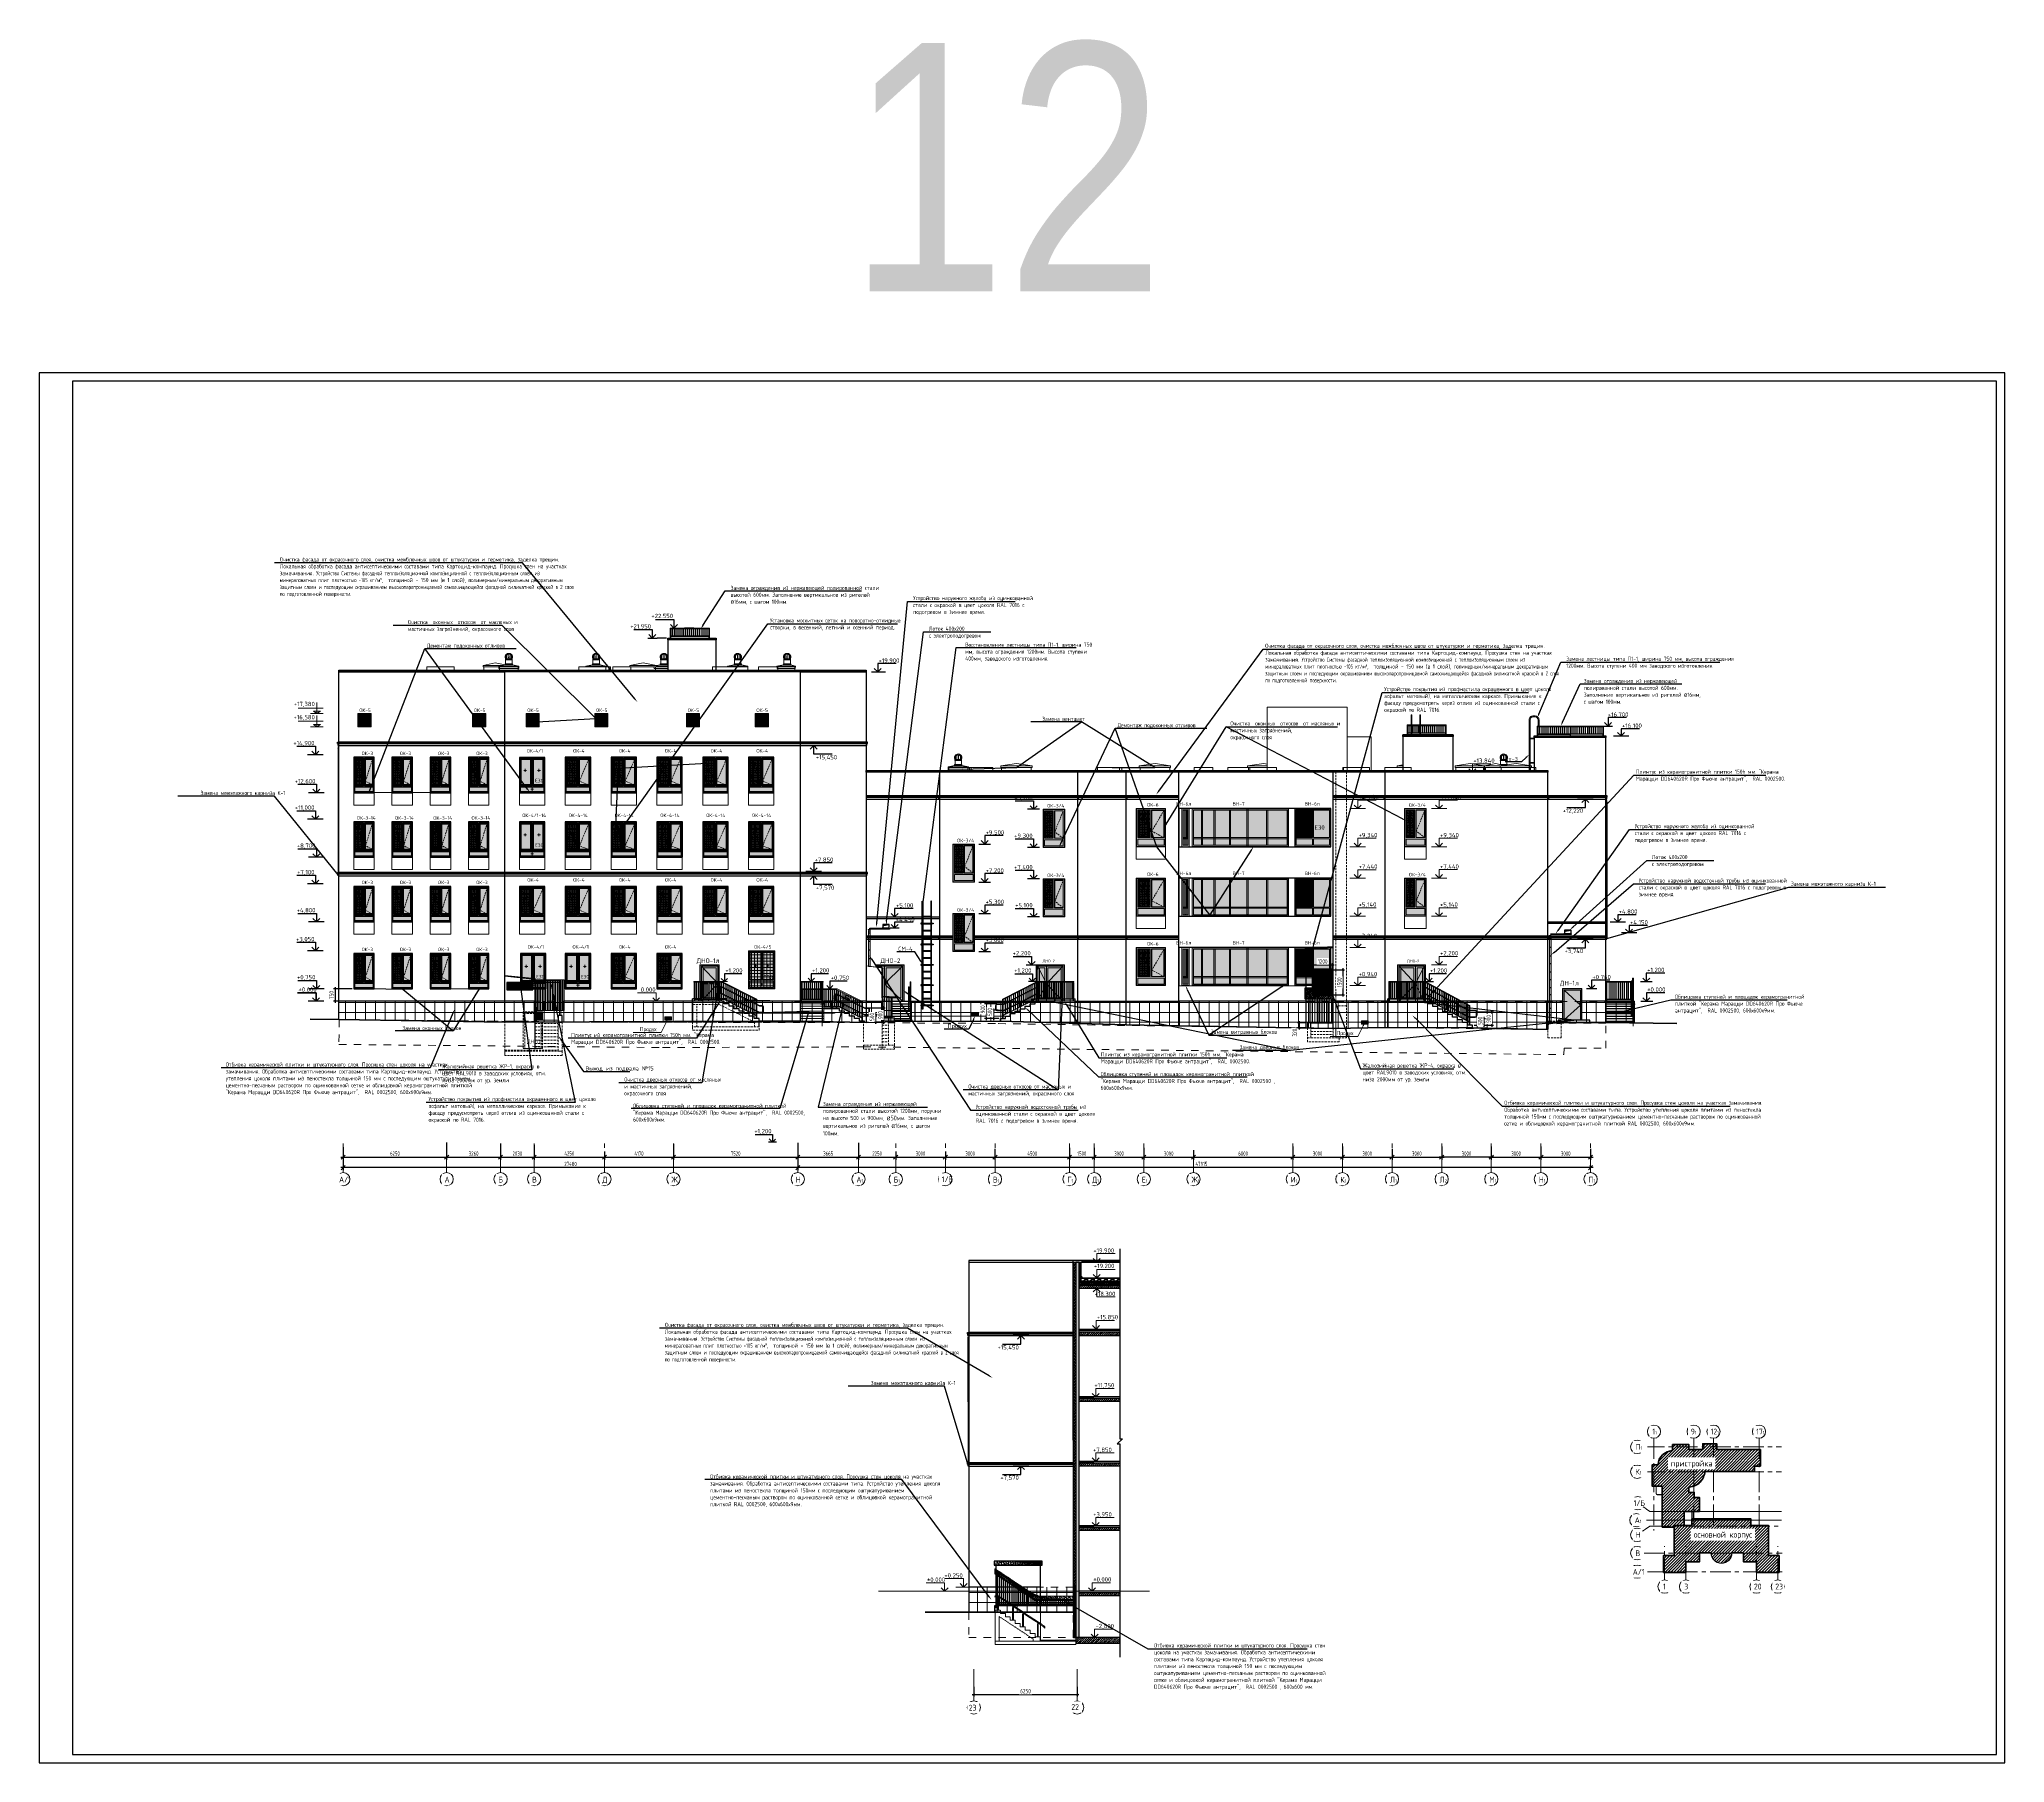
# Model space of a CAD drawing. Header units: millimetres. Extents: x -136099598 to 9192475, y 0 to 555997.
# Drawn here: x -8264 to 110536, y 242529 to 346691 of the extents above; entities that cross this region are included whole.
import ezdxf
from ezdxf import colors
from ezdxf.entities.mleader import LeaderData, LeaderLine
from ezdxf.math import Vec2, Vec3

# ---------------------------------------------------------------- set-up
doc = ezdxf.new("R2010")
doc.units = ezdxf.units.MM
doc.header["$MEASUREMENT"] = 0
for name, pattern in [('01_base$0$DASHED2', [0.375, 0.25, -0.125]), ('ADSK_Скрыто', [6, 3, -3]), ('ADSK_Штриховая_ш2 п1', [3, 2, -1]), ('CENTER', [2, 1.25, -0.25, 0.25, -0.25]), ('DASHED', [19.05, 12.7, -6.35]), ('GOST2.303 6', [12, 8, -1.5, 1, -1.5])]:
    doc.linetypes.add(name, pattern=pattern)
doc.layers.get('0').update_dxf_attribs({"color": 250, "lineweight": 9})
for name, color, linetype, lineweight, true_color in [('!_Окно_00_Штрих_Стекло', 7, 'Continuous', 0, 0x737373), ('RAL 7016', 7, 'Continuous', 0, 0x383e42), ('АР_Граница ПБ', 7, 'Continuous', 80, 0xf60404)]:
    doc.layers.add(name, color=color, linetype=linetype, lineweight=lineweight, true_color=true_color)
for name, color, linetype, lineweight in [('!_Цоколь', 7, 'Continuous', 0), ('24_Фасад_разрез_тонкая', 7, 'Continuous', 9), ('_0', 250, 'Continuous', 9), ('_Скрыто_', 7, 'ADSK_Скрыто', 9), ('_Фасад', 7, 'Continuous', 9), ('АР-Выноски', 5, 'Continuous', 5), ('АР_вентшахты', 7, 'Continuous', 18), ('АР_вентшахты задний план', 8, 'Continuous', 18), ('АР_Выноски для экспертизы', 200, 'Continuous', 9), ('АР_Карниз основная часть 4 этажа', 103, 'Continuous', 30), ('АР_Карниз пристройка 3 этажа', 133, 'Continuous', 30), ('АР_колонны металлические', 251, 'Continuous', 30), ('АР_Лестницы ограждение', 92, 'Continuous', 25), ('АР_Лестницы ограждения', 86, 'Continuous', 13), ('АР_Оси', 193, 'Continuous', 9), ('АР_Оси размеры', 164, 'Continuous', 9), ('АР_Отметки', 250, 'Continuous', 15), ('АР_тонкая линия', 250, 'Continuous', 0), ('Конструктив - Крыльца', 107, 'Continuous', 15), ('Контунр козырька', 250, 'ADSK_Штриховая_ш2 п1', 30), ('Лестницы', 7, 'Continuous', 13), ('Маркировка ОКОН', 7, 'Continuous', 18), ('Ограждение', 250, 'Continuous', 9), ('Подвал', 250, 'ADSK_Штриховая_ш2 п1', 30), ('пунктир', 251, 'Continuous', 13), ('РАЗМЕРЫ ВНУТРЕННИЕ', 137, 'Continuous', 5), ('СПДС_+АР_Стены', 250, 'Continuous', 20), ('СТЕНЫ кирпич ЛИДЕР', 250, 'Continuous', 15), ('Фасад_тонкие', 7, 'Continuous', 5), ('фасады', 7, 'Continuous', 9), ('Штриховка', 7, 'Continuous', 5), ('Штриховка в сечении', 7, 'Continuous', 18), ('Элементы узлов', 7, 'Continuous', 5)]:
    doc.layers.add(name, color=color, linetype=linetype, lineweight=lineweight)
for name, color, linetype in [('_RAMKA', 7, 'Continuous'), ('PDF _0', 7, 'Continuous'), ('PDF _PDF _0', 7, 'Continuous'), ('PDF _Текст', 7, 'Continuous')]:
    doc.layers.add(name, color=color, linetype=linetype)
doc.styles.add('Arial', font='ARIALN.TTF')
doc.styles.add('ICOCPEUR', font='isocpeur.ttf')
doc.styles.add('ISOCPEUR', font='isocpeur.ttf', dxfattribs={"width": 0.7})
doc.styles.add('PDF ISOCPEUR', font='isocpeur.ttf')
doc.styles.add('ГОСТ 2.304', font='isocpeur.ttf', dxfattribs={"width": 0.7})
doc.dimstyles.new('R_100', dxfattribs={"dimtxt": 270, "dimasz": 120, "dimexe": 100, "dimexo": 100, "dimgap": 80, "dimtad": 1, "dimdec": 0, "dimrnd": 5, "dimzin": 0, "dimdsep": 46, "dimtxsty": 'ISOCPEUR', "dimblk": 'ARCHTICK', "dimcen": 100, "dimdle": 100, "dimclrd": 256, "dimclre": 256, "dimclrt": 256, "dimadec": 0, "dimazin": 0, "dimtfac": 2, "dimtdec": 0, "dimtofl": 0, "dimtmove": 1, "dimatfit": 3, "dimfxl": 1, "dimtvp": 3, "dimtfill": 1, "dimtolj": 1, "dimtzin": 0, "dimarcsym": 0})
doc.dimstyles.new('СПДС', dxfattribs={"dimscale": 100, "dimtxt": 2.5, "dimasz": 2.5, "dimexe": 1.5, "dimexo": 0, "dimgap": 1, "dimtad": 1, "dimdec": 0, "dimrnd": 1, "dimtxsty": 'ГОСТ 2.304', "dimblk": 'OBLIQUE', "dimcen": 2.5, "dimdle": 1.5, "dimadec": 0, "dimazin": 2, "dimtfac": 0.75, "dimtdec": 0, "dimtmove": 1, "dimatfit": 3, "dimfxl": 1, "dimtolj": 1, "dimarcsym": 1})
pattern_1 = [(90, (541247.05, -120), (-600, 1e-13), []), (180, (541247.05, -120), (-2e-13, -600), [])]

# ---------------------------------------------------------------- blocks, each defined once
blk = doc.blocks.new('_Oblique')
at = {"color": 0, "linetype": 'ByBlock', "lineweight": -2}
blk.add_line((-0.5, -0.5), (0.5, 0.5), dxfattribs=at)
blk = doc.blocks.new('*D185')
at = {"layer": 'АР_Оси размеры', "color": 0, "lineweight": -2, "ltscale": 100, "transparency": 16777216}
for p, q in [((10108, 279737), (10108, 278972)), ((16358, 280021), (16358, 278972)), ((9958, 279122), (16508, 279122))]:
    blk.add_line(p, q, dxfattribs=at)
at = {"layer": 'АР_Оси размеры', "color": 0, "lineweight": -2, "ltscale": 100, "transparency": 16777216, "xscale": 250, "yscale": 250, "zscale": 250, "rotation": 180}
blk.add_blockref('_Oblique', (10108, 279122), dxfattribs=at)
at = {"layer": 'АР_Оси размеры', "color": 0, "lineweight": -2, "ltscale": 100, "transparency": 16777216, "xscale": 250, "yscale": 250, "zscale": 250}
blk.add_blockref('_Oblique', (16358, 279122), dxfattribs=at)
at = {"layer": 'АР_Оси размеры', "color": 0, "ltscale": 100, "transparency": 16777216, "insert": (13233, 279347), "char_height": 250, "attachment_point": 5, "style": 'ГОСТ 2.304'}
blk.add_mtext('\\A1;6250', dxfattribs=at)
blk = doc.blocks.new('*D186')
at = {"layer": 'АР_Оси размеры', "color": 0, "lineweight": -2, "ltscale": 100, "transparency": 16777216}
for p, q in [((16358, 280021), (16358, 278972)), ((19618, 279944), (19618, 278972)), ((16208, 279122), (19768, 279122))]:
    blk.add_line(p, q, dxfattribs=at)
at = {"layer": 'АР_Оси размеры', "color": 0, "lineweight": -2, "ltscale": 100, "transparency": 16777216, "xscale": 250, "yscale": 250, "zscale": 250, "rotation": 180}
blk.add_blockref('_Oblique', (16358, 279122), dxfattribs=at)
at = {"layer": 'АР_Оси размеры', "color": 0, "lineweight": -2, "ltscale": 100, "transparency": 16777216, "xscale": 250, "yscale": 250, "zscale": 250}
blk.add_blockref('_Oblique', (19618, 279122), dxfattribs=at)
at = {"layer": 'АР_Оси размеры', "color": 0, "ltscale": 100, "transparency": 16777216, "insert": (17988, 279347), "char_height": 250, "attachment_point": 5, "style": 'ГОСТ 2.304'}
blk.add_mtext('\\A1;3260', dxfattribs=at)
blk = doc.blocks.new('*D187')
at = {"layer": 'АР_Оси размеры', "color": 0, "lineweight": -2, "ltscale": 100, "transparency": 16777216}
for p, q in [((19618, 279944), (19618, 278972)), ((21648, 279870), (21648, 278972)), ((19468, 279122), (21798, 279122))]:
    blk.add_line(p, q, dxfattribs=at)
at = {"layer": 'АР_Оси размеры', "color": 0, "lineweight": -2, "ltscale": 100, "transparency": 16777216, "xscale": 250, "yscale": 250, "zscale": 250, "rotation": 180}
blk.add_blockref('_Oblique', (19618, 279122), dxfattribs=at)
at = {"layer": 'АР_Оси размеры', "color": 0, "lineweight": -2, "ltscale": 100, "transparency": 16777216, "xscale": 250, "yscale": 250, "zscale": 250}
blk.add_blockref('_Oblique', (21648, 279122), dxfattribs=at)
at = {"layer": 'АР_Оси размеры', "color": 0, "ltscale": 100, "transparency": 16777216, "insert": (20633, 279347), "char_height": 250, "attachment_point": 5, "style": 'ГОСТ 2.304'}
blk.add_mtext('\\A1;2030', dxfattribs=at)
blk = doc.blocks.new('*D188')
at = {"layer": 'АР_Оси размеры', "color": 0, "lineweight": -2, "ltscale": 100, "transparency": 16777216}
for p, q in [((21648, 279870), (21648, 278972)), ((25898, 279472), (25898, 278972)), ((21498, 279122), (26048, 279122))]:
    blk.add_line(p, q, dxfattribs=at)
at = {"layer": 'АР_Оси размеры', "color": 0, "lineweight": -2, "ltscale": 100, "transparency": 16777216, "xscale": 250, "yscale": 250, "zscale": 250, "rotation": 180}
blk.add_blockref('_Oblique', (21648, 279122), dxfattribs=at)
at = {"layer": 'АР_Оси размеры', "color": 0, "lineweight": -2, "ltscale": 100, "transparency": 16777216, "xscale": 250, "yscale": 250, "zscale": 250}
blk.add_blockref('_Oblique', (25898, 279122), dxfattribs=at)
at = {"layer": 'АР_Оси размеры', "color": 0, "ltscale": 100, "transparency": 16777216, "insert": (23773, 279347), "char_height": 250, "attachment_point": 5, "style": 'ГОСТ 2.304'}
blk.add_mtext('\\A1;4250', dxfattribs=at)
blk = doc.blocks.new('*D189')
at = {"layer": 'АР_Оси размеры', "color": 0, "lineweight": -2, "ltscale": 100, "transparency": 16777216}
for p, q in [((25898, 279472), (25898, 278972)), ((30068, 279940), (30068, 278972)), ((25748, 279122), (30218, 279122))]:
    blk.add_line(p, q, dxfattribs=at)
at = {"layer": 'АР_Оси размеры', "color": 0, "lineweight": -2, "ltscale": 100, "transparency": 16777216, "xscale": 250, "yscale": 250, "zscale": 250, "rotation": 180}
blk.add_blockref('_Oblique', (25898, 279122), dxfattribs=at)
at = {"layer": 'АР_Оси размеры', "color": 0, "lineweight": -2, "ltscale": 100, "transparency": 16777216, "xscale": 250, "yscale": 250, "zscale": 250}
blk.add_blockref('_Oblique', (30068, 279122), dxfattribs=at)
at = {"layer": 'АР_Оси размеры', "color": 0, "ltscale": 100, "transparency": 16777216, "insert": (27983, 279347), "char_height": 250, "attachment_point": 5, "style": 'ГОСТ 2.304'}
blk.add_mtext('\\A1;4170', dxfattribs=at)
blk = doc.blocks.new('*D190')
at = {"layer": 'АР_Оси размеры', "color": 0, "lineweight": -2, "ltscale": 100, "transparency": 16777216}
for p, q in [((43503, 279464), (43503, 278972)), ((46503, 279464), (46503, 278972)), ((43353, 279122), (46653, 279122))]:
    blk.add_line(p, q, dxfattribs=at)
at = {"layer": 'АР_Оси размеры', "color": 0, "lineweight": -2, "ltscale": 100, "transparency": 16777216, "xscale": 250, "yscale": 250, "zscale": 250, "rotation": 180}
blk.add_blockref('_Oblique', (43503, 279122), dxfattribs=at)
at = {"layer": 'АР_Оси размеры', "color": 0, "lineweight": -2, "ltscale": 100, "transparency": 16777216, "xscale": 250, "yscale": 250, "zscale": 250}
blk.add_blockref('_Oblique', (46503, 279122), dxfattribs=at)
at = {"layer": 'АР_Оси размеры', "color": 0, "ltscale": 100, "transparency": 16777216, "insert": (45003, 279347), "char_height": 250, "attachment_point": 5, "style": 'ГОСТ 2.304'}
blk.add_mtext('\\A1;3000', dxfattribs=at)
blk = doc.blocks.new('*D191')
at = {"layer": 'АР_Оси размеры', "color": 0, "lineweight": -2, "ltscale": 100, "transparency": 16777216}
for p, q in [((46503, 279464), (46503, 278972)), ((49503, 279631), (49503, 278972)), ((46353, 279122), (49653, 279122))]:
    blk.add_line(p, q, dxfattribs=at)
at = {"layer": 'АР_Оси размеры', "color": 0, "lineweight": -2, "ltscale": 100, "transparency": 16777216, "xscale": 250, "yscale": 250, "zscale": 250, "rotation": 180}
blk.add_blockref('_Oblique', (46503, 279122), dxfattribs=at)
at = {"layer": 'АР_Оси размеры', "color": 0, "lineweight": -2, "ltscale": 100, "transparency": 16777216, "xscale": 250, "yscale": 250, "zscale": 250}
blk.add_blockref('_Oblique', (49503, 279122), dxfattribs=at)
at = {"layer": 'АР_Оси размеры', "color": 0, "ltscale": 100, "transparency": 16777216, "insert": (48003, 279347), "char_height": 250, "attachment_point": 5, "style": 'ГОСТ 2.304'}
blk.add_mtext('\\A1;3000', dxfattribs=at)
blk = doc.blocks.new('*D192')
at = {"layer": 'АР_Оси размеры', "color": 0, "lineweight": -2, "ltscale": 100, "transparency": 16777216}
for p, q in [((49503, 279631), (49503, 278972)), ((54003, 279685), (54003, 278972)), ((49353, 279122), (54153, 279122))]:
    blk.add_line(p, q, dxfattribs=at)
at = {"layer": 'АР_Оси размеры', "color": 0, "lineweight": -2, "ltscale": 100, "transparency": 16777216, "xscale": 250, "yscale": 250, "zscale": 250, "rotation": 180}
blk.add_blockref('_Oblique', (49503, 279122), dxfattribs=at)
at = {"layer": 'АР_Оси размеры', "color": 0, "lineweight": -2, "ltscale": 100, "transparency": 16777216, "xscale": 250, "yscale": 250, "zscale": 250}
blk.add_blockref('_Oblique', (54003, 279122), dxfattribs=at)
at = {"layer": 'АР_Оси размеры', "color": 0, "ltscale": 100, "transparency": 16777216, "insert": (51753, 279347), "char_height": 250, "attachment_point": 5, "style": 'ГОСТ 2.304'}
blk.add_mtext('\\A1;4500', dxfattribs=at)
blk = doc.blocks.new('*D193')
at = {"layer": 'АР_Оси размеры', "color": 0, "lineweight": -2, "ltscale": 100, "transparency": 16777216}
for p, q in [((54003, 279685), (54003, 278972)), ((55503, 279685), (55503, 278972)), ((53853, 279122), (55653, 279122))]:
    blk.add_line(p, q, dxfattribs=at)
at = {"layer": 'АР_Оси размеры', "color": 0, "lineweight": -2, "ltscale": 100, "transparency": 16777216, "xscale": 250, "yscale": 250, "zscale": 250, "rotation": 180}
blk.add_blockref('_Oblique', (54003, 279122), dxfattribs=at)
at = {"layer": 'АР_Оси размеры', "color": 0, "lineweight": -2, "ltscale": 100, "transparency": 16777216, "xscale": 250, "yscale": 250, "zscale": 250}
blk.add_blockref('_Oblique', (55503, 279122), dxfattribs=at)
at = {"layer": 'АР_Оси размеры', "color": 0, "ltscale": 100, "transparency": 16777216, "insert": (54753, 279347), "char_height": 250, "attachment_point": 5, "style": 'ГОСТ 2.304'}
blk.add_mtext('\\A1;1500', dxfattribs=at)
blk = doc.blocks.new('*D194')
at = {"layer": 'АР_Оси размеры', "color": 0, "lineweight": -2, "ltscale": 100, "transparency": 16777216}
for p, q in [((55503, 279685), (55503, 278972)), ((58503, 279546), (58503, 278972)), ((55353, 279122), (58653, 279122))]:
    blk.add_line(p, q, dxfattribs=at)
at = {"layer": 'АР_Оси размеры', "color": 0, "lineweight": -2, "ltscale": 100, "transparency": 16777216, "xscale": 250, "yscale": 250, "zscale": 250, "rotation": 180}
blk.add_blockref('_Oblique', (55503, 279122), dxfattribs=at)
at = {"layer": 'АР_Оси размеры', "color": 0, "lineweight": -2, "ltscale": 100, "transparency": 16777216, "xscale": 250, "yscale": 250, "zscale": 250}
blk.add_blockref('_Oblique', (58503, 279122), dxfattribs=at)
at = {"layer": 'АР_Оси размеры', "color": 0, "ltscale": 100, "transparency": 16777216, "insert": (57003, 279347), "char_height": 250, "attachment_point": 5, "style": 'ГОСТ 2.304'}
blk.add_mtext('\\A1;3000', dxfattribs=at)
blk = doc.blocks.new('*D195')
at = {"layer": 'АР_Оси размеры', "color": 0, "lineweight": -2, "ltscale": 100, "transparency": 16777216}
for p, q in [((58503, 279685), (58503, 278972)), ((61503, 279546), (61503, 278972)), ((58353, 279122), (61653, 279122))]:
    blk.add_line(p, q, dxfattribs=at)
at = {"layer": 'АР_Оси размеры', "color": 0, "lineweight": -2, "ltscale": 100, "transparency": 16777216, "xscale": 250, "yscale": 250, "zscale": 250, "rotation": 180}
blk.add_blockref('_Oblique', (58503, 279122), dxfattribs=at)
at = {"layer": 'АР_Оси размеры', "color": 0, "lineweight": -2, "ltscale": 100, "transparency": 16777216, "xscale": 250, "yscale": 250, "zscale": 250}
blk.add_blockref('_Oblique', (61503, 279122), dxfattribs=at)
at = {"layer": 'АР_Оси размеры', "color": 0, "ltscale": 100, "transparency": 16777216, "insert": (60003, 279347), "char_height": 250, "attachment_point": 5, "style": 'ГОСТ 2.304'}
blk.add_mtext('\\A1;3000', dxfattribs=at)
blk = doc.blocks.new('*D196')
at = {"layer": 'АР_Оси размеры', "color": 0, "lineweight": -2, "ltscale": 100, "transparency": 16777216}
for p, q in [((61503, 279546), (61503, 278972)), ((67503, 279777), (67503, 278972)), ((61353, 279122), (67653, 279122))]:
    blk.add_line(p, q, dxfattribs=at)
at = {"layer": 'АР_Оси размеры', "color": 0, "lineweight": -2, "ltscale": 100, "transparency": 16777216, "xscale": 250, "yscale": 250, "zscale": 250, "rotation": 180}
blk.add_blockref('_Oblique', (61503, 279122), dxfattribs=at)
at = {"layer": 'АР_Оси размеры', "color": 0, "lineweight": -2, "ltscale": 100, "transparency": 16777216, "xscale": 250, "yscale": 250, "zscale": 250}
blk.add_blockref('_Oblique', (67503, 279122), dxfattribs=at)
at = {"layer": 'АР_Оси размеры', "color": 0, "ltscale": 100, "transparency": 16777216, "insert": (64503, 279347), "char_height": 250, "attachment_point": 5, "style": 'ГОСТ 2.304'}
blk.add_mtext('\\A1;6000', dxfattribs=at)
blk = doc.blocks.new('*D197')
at = {"layer": 'АР_Оси размеры', "color": 0, "lineweight": -2, "ltscale": 100, "transparency": 16777216}
for p, q in [((67503, 279777), (67503, 278972)), ((70503, 279634), (70503, 278972)), ((67353, 279122), (70653, 279122))]:
    blk.add_line(p, q, dxfattribs=at)
at = {"layer": 'АР_Оси размеры', "color": 0, "lineweight": -2, "ltscale": 100, "transparency": 16777216, "xscale": 250, "yscale": 250, "zscale": 250, "rotation": 180}
blk.add_blockref('_Oblique', (67503, 279122), dxfattribs=at)
at = {"layer": 'АР_Оси размеры', "color": 0, "lineweight": -2, "ltscale": 100, "transparency": 16777216, "xscale": 250, "yscale": 250, "zscale": 250}
blk.add_blockref('_Oblique', (70503, 279122), dxfattribs=at)
at = {"layer": 'АР_Оси размеры', "color": 0, "ltscale": 100, "transparency": 16777216, "insert": (69003, 279347), "char_height": 250, "attachment_point": 5, "style": 'ГОСТ 2.304'}
blk.add_mtext('\\A1;3000', dxfattribs=at)
blk = doc.blocks.new('*D198')
at = {"layer": 'АР_Оси размеры', "color": 0, "lineweight": -2, "ltscale": 100, "transparency": 16777216}
for p, q in [((70503, 279777), (70503, 278972)), ((73503, 279634), (73503, 278972)), ((70353, 279122), (73653, 279122))]:
    blk.add_line(p, q, dxfattribs=at)
at = {"layer": 'АР_Оси размеры', "color": 0, "lineweight": -2, "ltscale": 100, "transparency": 16777216, "xscale": 250, "yscale": 250, "zscale": 250, "rotation": 180}
blk.add_blockref('_Oblique', (70503, 279122), dxfattribs=at)
at = {"layer": 'АР_Оси размеры', "color": 0, "lineweight": -2, "ltscale": 100, "transparency": 16777216, "xscale": 250, "yscale": 250, "zscale": 250}
blk.add_blockref('_Oblique', (73503, 279122), dxfattribs=at)
at = {"layer": 'АР_Оси размеры', "color": 0, "ltscale": 100, "transparency": 16777216, "insert": (72003, 279347), "char_height": 250, "attachment_point": 5, "style": 'ГОСТ 2.304'}
blk.add_mtext('\\A1;3000', dxfattribs=at)
blk = doc.blocks.new('*D199')
at = {"layer": 'АР_Оси размеры', "color": 0, "lineweight": -2, "ltscale": 100, "transparency": 16777216}
for p, q in [((73503, 279634), (73503, 278972)), ((76503, 279782), (76503, 278972)), ((73353, 279122), (76653, 279122))]:
    blk.add_line(p, q, dxfattribs=at)
at = {"layer": 'АР_Оси размеры', "color": 0, "lineweight": -2, "ltscale": 100, "transparency": 16777216, "xscale": 250, "yscale": 250, "zscale": 250, "rotation": 180}
blk.add_blockref('_Oblique', (73503, 279122), dxfattribs=at)
at = {"layer": 'АР_Оси размеры', "color": 0, "lineweight": -2, "ltscale": 100, "transparency": 16777216, "xscale": 250, "yscale": 250, "zscale": 250}
blk.add_blockref('_Oblique', (76503, 279122), dxfattribs=at)
at = {"layer": 'АР_Оси размеры', "color": 0, "ltscale": 100, "transparency": 16777216, "insert": (75003, 279347), "char_height": 250, "attachment_point": 5, "style": 'ГОСТ 2.304'}
blk.add_mtext('\\A1;3000', dxfattribs=at)
blk = doc.blocks.new('*D200')
at = {"layer": 'АР_Оси размеры', "color": 0, "lineweight": -2, "ltscale": 100, "transparency": 16777216}
for p, q in [((79503, 279777), (79503, 278972)), ((82503, 279634), (82503, 278972)), ((79353, 279122), (82653, 279122))]:
    blk.add_line(p, q, dxfattribs=at)
at = {"layer": 'АР_Оси размеры', "color": 0, "lineweight": -2, "ltscale": 100, "transparency": 16777216, "xscale": 250, "yscale": 250, "zscale": 250, "rotation": 180}
blk.add_blockref('_Oblique', (79503, 279122), dxfattribs=at)
at = {"layer": 'АР_Оси размеры', "color": 0, "lineweight": -2, "ltscale": 100, "transparency": 16777216, "xscale": 250, "yscale": 250, "zscale": 250}
blk.add_blockref('_Oblique', (82503, 279122), dxfattribs=at)
at = {"layer": 'АР_Оси размеры', "color": 0, "ltscale": 100, "transparency": 16777216, "insert": (81003, 279347), "char_height": 250, "attachment_point": 5, "style": 'ГОСТ 2.304'}
blk.add_mtext('\\A1;3000', dxfattribs=at)
blk = doc.blocks.new('*D201')
at = {"layer": 'АР_Оси размеры', "color": 0, "lineweight": -2, "ltscale": 100, "transparency": 16777216}
for p, q in [((82503, 279777), (82503, 278972)), ((85503, 279634), (85503, 278972)), ((82353, 279122), (85653, 279122))]:
    blk.add_line(p, q, dxfattribs=at)
at = {"layer": 'АР_Оси размеры', "color": 0, "lineweight": -2, "ltscale": 100, "transparency": 16777216, "xscale": 250, "yscale": 250, "zscale": 250, "rotation": 180}
blk.add_blockref('_Oblique', (82503, 279122), dxfattribs=at)
at = {"layer": 'АР_Оси размеры', "color": 0, "lineweight": -2, "ltscale": 100, "transparency": 16777216, "xscale": 250, "yscale": 250, "zscale": 250}
blk.add_blockref('_Oblique', (85503, 279122), dxfattribs=at)
at = {"layer": 'АР_Оси размеры', "color": 0, "ltscale": 100, "transparency": 16777216, "insert": (84003, 279347), "char_height": 250, "attachment_point": 5, "style": 'ГОСТ 2.304'}
blk.add_mtext('\\A1;3000', dxfattribs=at)
blk = doc.blocks.new('*D202')
at = {"layer": 'АР_Оси размеры', "color": 0, "lineweight": -2, "ltscale": 100, "transparency": 16777216}
for p, q in [((85653, 278496), (37438, 278496)), ((37588, 279071), (37588, 278346)), ((85503, 278440), (85503, 278646))]:
    blk.add_line(p, q, dxfattribs=at)
at = {"layer": 'АР_Оси размеры', "color": 0, "lineweight": -2, "ltscale": 100, "transparency": 16777216, "xscale": 250, "yscale": 250, "zscale": 250, "rotation": 180}
blk.add_blockref('_Oblique', (37588, 278496), dxfattribs=at)
at = {"layer": 'АР_Оси размеры', "color": 0, "lineweight": -2, "ltscale": 100, "transparency": 16777216, "xscale": 250, "yscale": 250, "zscale": 250}
blk.add_blockref('_Oblique', (85503, 278496), dxfattribs=at)
at = {"layer": 'АР_Оси размеры', "color": 0, "ltscale": 100, "transparency": 16777216, "insert": (61981, 278721), "char_height": 250, "attachment_point": 5, "style": 'ГОСТ 2.304'}
blk.add_mtext('\\A1;47915', dxfattribs=at)
blk = doc.blocks.new('*D203')
at = {"layer": 'АР_Оси размеры', "color": 0, "lineweight": -2, "ltscale": 100, "transparency": 16777216}
for p, q in [((76504, 279782), (76504, 278972)), ((79503, 279777), (79503, 278972)), ((79653, 279122), (76354, 279122))]:
    blk.add_line(p, q, dxfattribs=at)
at = {"layer": 'АР_Оси размеры', "color": 0, "lineweight": -2, "ltscale": 100, "transparency": 16777216, "xscale": 250, "yscale": 250, "zscale": 250, "rotation": 180}
blk.add_blockref('_Oblique', (76504, 279122), dxfattribs=at)
at = {"layer": 'АР_Оси размеры', "color": 0, "lineweight": -2, "ltscale": 100, "transparency": 16777216, "xscale": 250, "yscale": 250, "zscale": 250}
blk.add_blockref('_Oblique', (79503, 279122), dxfattribs=at)
at = {"layer": 'АР_Оси размеры', "color": 0, "ltscale": 100, "transparency": 16777216, "insert": (78003, 279347), "char_height": 250, "attachment_point": 5, "style": 'ГОСТ 2.304'}
blk.add_mtext('\\A1;3000', dxfattribs=at)
blk = doc.blocks.new('*D183')
at = {"layer": 'АР_Оси размеры', "color": 0, "lineweight": -2, "ltscale": 100, "transparency": 16777216}
for p, q in [((37738, 278496), (9958, 278496)), ((10108, 279116), (10108, 278346)), ((37588, 279071), (37588, 278346))]:
    blk.add_line(p, q, dxfattribs=at)
at = {"layer": 'АР_Оси размеры', "color": 0, "lineweight": -2, "ltscale": 100, "transparency": 16777216, "xscale": 250, "yscale": 250, "zscale": 250, "rotation": 180}
blk.add_blockref('_Oblique', (10108, 278496), dxfattribs=at)
at = {"layer": 'АР_Оси размеры', "color": 0, "lineweight": -2, "ltscale": 100, "transparency": 16777216, "xscale": 250, "yscale": 250, "zscale": 250}
blk.add_blockref('_Oblique', (37588, 278496), dxfattribs=at)
at = {"layer": 'АР_Оси размеры', "color": 0, "ltscale": 100, "transparency": 16777216, "insert": (23848, 278721), "char_height": 250, "attachment_point": 5, "style": 'ГОСТ 2.304'}
blk.add_mtext('\\A1;27480', dxfattribs=at)
blk = doc.blocks.new('*D184')
at = {"layer": 'АР_Оси размеры', "color": 0, "lineweight": -2, "ltscale": 100, "transparency": 16777216}
for p, q in [((30068, 279940), (30068, 278972)), ((37588, 280001), (37588, 278972)), ((29918, 279122), (37738, 279122))]:
    blk.add_line(p, q, dxfattribs=at)
at = {"layer": 'АР_Оси размеры', "color": 0, "lineweight": -2, "ltscale": 100, "transparency": 16777216, "xscale": 250, "yscale": 250, "zscale": 250, "rotation": 180}
blk.add_blockref('_Oblique', (30068, 279122), dxfattribs=at)
at = {"layer": 'АР_Оси размеры', "color": 0, "lineweight": -2, "ltscale": 100, "transparency": 16777216, "xscale": 250, "yscale": 250, "zscale": 250}
blk.add_blockref('_Oblique', (37588, 279122), dxfattribs=at)
at = {"layer": 'АР_Оси размеры', "color": 0, "ltscale": 100, "transparency": 16777216, "insert": (33828, 279347), "char_height": 250, "attachment_point": 5, "style": 'ГОСТ 2.304'}
blk.add_mtext('\\A1;7520', dxfattribs=at)
blk = doc.blocks.new('A$Cb9b29b39')
at = {"layer": '!_Окно_00_Штрих_Стекло'}
h = blk.add_hatch(color=256, dxfattribs=at)
h.dxf.hatch_style = 1
h.set_gradient(color1=(70, 92, 124), color2=(219, 225, 235), name='CURVED')
h.paths.add_polyline_path([(113, 2027), (532, 2027), (532, 473), (113, 473)])
h.paths.add_polyline_path([(1127, 2027), (708, 2027), (708, 473), (1127, 473)])
h.paths.add_polyline_path([(63, 347), (1177, 347), (1177, 63), (63, 63)])
at = {"layer": 'PDF _PDF _0', "lineweight": 0, "true_color": 0x636466}
h = blk.add_hatch(dxfattribs=at)
h.set_pattern_fill('ANSI37', color=251, scale=600, angle=135)
h.set_pattern_definition([(180, (113, 473.496), (-7e-15, -75), []), (270, (113, 473.496), (75, -1e-14), [])])
h.paths.add_polyline_path([(532, 473), (532, 2027), (113, 2026), (113, 473)])
at = {"layer": 'RAL 7016'}
h = blk.add_hatch(color=256, dxfattribs=at)
h.dxf.hatch_style = 1
h.paths.add_polyline_path([(0, 0), (1240, 0), (1240, 2140), (0, 2140)])
h.paths.add_polyline_path([(63, 347), (1177, 347), (1177, 63), (63, 63)], flags=16)
h.paths.add_polyline_path([(708, 2027), (1127, 2027), (1127, 473), (708, 473)], flags=16)
h.paths.add_polyline_path([(113, 2027), (532, 2027), (532, 473), (113, 473)], flags=16)
at = {"layer": 'PDF _0', "linetype": 'ADSK_Штриховая_ш2 п1', "lineweight": 0, "ltscale": 50}
for p, q in [((113, 473), (323, 2027)), ((113, 2027), (532, 697)), ((323, 2027), (532, 473)), ((708, 697), (1127, 2027)), ((532, 697), (113, 473)), ((1127, 473), (708, 697))]:
    blk.add_line(p, q, dxfattribs=at)
at = {"layer": 'PDF _Текст'}
for points in [[(0, 0), (1240, 0), (1240, 2140), (0, 2140)], [(113, 2027), (532, 2027), (532, 473), (113, 473)], [(708, 2027), (1127, 2027), (1127, 473), (708, 473)], [(47, 363), (1193, 363), (1193, 47), (47, 47)], [(63, 347), (1177, 347), (1177, 63), (63, 63)]]:
    blk.add_lwpolyline(points, close=True, dxfattribs=at)
at = {"layer": 'РАЗМЕРЫ ВНУТРЕННИЕ'}
for p, q in [((47, 2086), (63, 2070)), ((579, 2070), (595, 2086)), ((662, 2070), (646, 2086)), ((1193, 2086), (1177, 2070)), ((63, 430), (47, 414)), ((579, 430), (595, 414)), ((662, 430), (646, 414)), ((1177, 430), (1193, 414))]:
    blk.add_line(p, q, dxfattribs=at)
at = {"layer": 'РАЗМЕРЫ ВНУТРЕННИЕ', "color": 7}
for points in [[(595, 414), (47, 414), (47, 2086), (595, 2086)], [(646, 414), (1193, 414), (1193, 2086), (646, 2086)]]:
    blk.add_lwpolyline(points, close=True, dxfattribs=at)
at = {"layer": 'РАЗМЕРЫ ВНУТРЕННИЕ'}
for points in [[(63, 430), (579, 430), (579, 2070), (63, 2070)], [(1177, 430), (662, 430), (662, 2070), (1177, 2070)]]:
    blk.add_lwpolyline(points, close=True, dxfattribs=at)
at = {"layer": 'PDF _Текст', "lineweight": 0, "insert": (478, 2274), "char_height": 210, "attachment_point": 7, "style": 'PDF ISOCPEUR'}
blk.add_mtext('ОК-3', dxfattribs=at)
blk = doc.blocks.new('A$C51732155')
at = {"layer": '!_Окно_00_Штрих_Стекло'}
h = blk.add_hatch(color=256, dxfattribs=at)
h.dxf.hatch_style = 1
h.set_gradient(color1=(70, 92, 124), color2=(219, 225, 235), name='CURVED')
h.paths.add_polyline_path([(104, 106), (693, 106), (693, 695), (104, 695)])
at = {"layer": 'RAL 7016', "ltscale": 100, "transparency": 33554687}
h = blk.add_hatch(color=256, dxfattribs=at)
h.dxf.hatch_style = 1
h.paths.add_polyline_path([(798, 798), (0, 798), (0, 0), (798, 0)])
h.paths.add_polyline_path([(693, 695), (693, 106), (104, 106), (104, 695)], flags=16)
at = {"layer": 'PDF _0', "lineweight": 0}
blk.add_lwpolyline([(89, 710), (708, 710), (709, 92), (89, 92)], close=True, dxfattribs=at)
at = {"layer": 'PDF _0', "linetype": 'ADSK_Штриховая_ш2 п1', "lineweight": 0, "ltscale": 50}
blk.add_lwpolyline([(104, 106), (693, 401), (104, 695)], dxfattribs=at)
at = {"layer": 'PDF _PDF _0', "lineweight": 0}
for points in [[(0, 0), (798, 0), (798, 798), (0, 798)], [(20, 20), (778, 20), (778, 778), (20, 778)], [(693, 106), (104, 106), (104, 695), (693, 695)]]:
    blk.add_lwpolyline(points, close=True, dxfattribs=at)
at = {"layer": 'PDF _Текст', "lineweight": 0, "insert": (81, 902), "char_height": 210, "attachment_point": 7, "style": 'PDF ISOCPEUR'}
blk.add_mtext('ОК-5', dxfattribs=at)
blk = doc.blocks.new('A$Cbb492947')
at = {"layer": '!_Окно_00_Штрих_Стекло'}
h = blk.add_hatch(color=256, dxfattribs=at)
h.dxf.hatch_style = 1
h.set_gradient(color1=(70, 92, 124), color2=(219, 225, 235), name='CURVED')
h.paths.add_polyline_path([(113, 2027), (682, 2027), (682, 473), (113, 473)])
h.paths.add_polyline_path([(1427, 2027), (858, 2027), (858, 473), (1427, 473)])
h.paths.add_polyline_path([(63, 347), (1477, 347), (1477, 63), (63, 63)])
at = {"layer": 'PDF _PDF _0', "lineweight": 0, "true_color": 0x636466}
h = blk.add_hatch(dxfattribs=at)
h.set_pattern_fill('ANSI37', color=251, scale=600, angle=135)
h.set_pattern_definition([(180, (263, 473.496), (-7e-15, -75), []), (270, (263, 473.496), (75, -1e-14), [])])
h.paths.add_polyline_path([(682, 473), (682, 2027), (113, 2026), (113, 474)])
at = {"layer": 'RAL 7016'}
h = blk.add_hatch(color=256, dxfattribs=at)
h.dxf.hatch_style = 1
h.paths.add_polyline_path([(0, 0), (1540, 0), (1540, 2140), (0, 2140)])
h.paths.add_polyline_path([(63, 347), (1477, 347), (1477, 63), (63, 63)], flags=16)
h.paths.add_polyline_path([(858, 2027), (1427, 2027), (1427, 473), (858, 473)], flags=16)
h.paths.add_polyline_path([(113, 2027), (682, 2027), (682, 473), (113, 473)], flags=16)
at = {"layer": 'PDF _0', "linetype": 'ADSK_Штриховая_ш2 п1', "lineweight": 0, "ltscale": 50}
for p, q in [((113, 2027), (682, 697)), ((113, 473), (398, 2027)), ((398, 2027), (682, 473)), ((858, 697), (1427, 2027)), ((682, 697), (113, 473)), ((1427, 473), (858, 697))]:
    blk.add_line(p, q, dxfattribs=at)
at = {"layer": 'PDF _Текст'}
for points in [[(0, 0), (1540, 0), (1540, 2140), (0, 2140)], [(113, 2027), (682, 2027), (682, 473), (113, 473)], [(858, 2027), (1427, 2027), (1427, 473), (858, 473)], [(47, 363), (1493, 363), (1493, 47), (47, 47)], [(63, 347), (1477, 347), (1477, 63), (63, 63)]]:
    blk.add_lwpolyline(points, close=True, dxfattribs=at)
at = {"layer": 'РАЗМЕРЫ ВНУТРЕННИЕ'}
for p, q in [((47, 2086), (63, 2070)), ((729, 2070), (745, 2086)), ((812, 2070), (796, 2086)), ((1493, 2086), (1477, 2070)), ((63, 430), (47, 414)), ((729, 430), (745, 414)), ((812, 430), (796, 414)), ((1477, 430), (1493, 414))]:
    blk.add_line(p, q, dxfattribs=at)
at = {"layer": 'РАЗМЕРЫ ВНУТРЕННИЕ', "color": 7}
for points in [[(745, 414), (47, 414), (47, 2086), (745, 2086)], [(796, 414), (1493, 414), (1493, 2086), (796, 2086)]]:
    blk.add_lwpolyline(points, close=True, dxfattribs=at)
at = {"layer": 'РАЗМЕРЫ ВНУТРЕННИЕ'}
for points in [[(63, 430), (729, 430), (729, 2070), (63, 2070)], [(1477, 430), (812, 430), (812, 2070), (1477, 2070)]]:
    blk.add_lwpolyline(points, close=True, dxfattribs=at)
at = {"layer": 'PDF _Текст', "lineweight": 0, "insert": (483, 2429), "char_height": 210, "attachment_point": 7, "style": 'PDF ISOCPEUR'}
blk.add_mtext('ОК-4', dxfattribs=at)
blk = doc.blocks.new('A$C205b6bec')
at = {"layer": 'RAL 7016', "ltscale": 100, "transparency": 33554687}
h = blk.add_hatch(color=256, dxfattribs=at)
h.dxf.hatch_style = 1
h.paths.add_polyline_path([(0, 1898), (1170, 1898), (1170, 0), (0, 0)])
h.paths.add_polyline_path([(190, 1750), (190, 209), (980, 209), (980, 1750)], flags=16)
h = blk.add_hatch(color=256, dxfattribs=at)
h.dxf.hatch_style = 1
h.paths.add_polyline_path([(980, 1750), (190, 1750), (190, 209), (980, 209)])
h = blk.add_hatch(color=256, dxfattribs=at)
h.dxf.hatch_style = 1
h.paths.add_polyline_path([(965, 1038), (1070, 1038), (1080, 1028), (1071, 1018), (965, 1018, -1)])
h.paths.add_polyline_path([(1070, 1038), (1080, 1038), (1080, 1028)], flags=17)
h.paths.add_polyline_path([(1080, 1028), (1080, 1018), (1071, 1018)], flags=17)
at = {"ltscale": 150}
for p, q in [((20, 1878), (1150, 1878)), ((0, 0), (1170, 0))]:
    blk.add_line(p, q, dxfattribs=at)
for p, q in [((1115, 1038), (965, 1038)), ((1115, 1018), (965, 1018))]:
    blk.add_line(p, q)
for points in [[(1170, 0), (1170, 1898), (0, 1898), (0, 0)], [(20, 1878), (20, 10)], [(1080, 10), (1080, 1808), (90, 1808), (90, 10)], [(1150, 10), (1150, 1878)]]:
    blk.add_lwpolyline(points)
at = {"ltscale": 100}
for points in [[(1150, 1878), (20, 1878)], [(1150, 1878), (20, 1878)], [(1150, 10), (20, 10)], [(1080, 10), (90, 10)]]:
    blk.add_lwpolyline(points, dxfattribs=at)
at = {"ltscale": 50}
blk.add_lwpolyline([(90, 10), (1080, 909), (90, 1808)], dxfattribs=at)
for centre, radius in [((1115, 928), 19), ((1115, 936), 7.5)]:
    blk.add_circle(centre, radius)
for centre, radius, start, end in [((965, 1028), 10, 90, 270), ((1115, 1028), 24, 204.62431, 155.37569), ((1115, 1028), 10, 270, 90)]:
    blk.add_arc(centre, radius, start, end)
at = {"layer": 'Маркировка ОКОН', "lineweight": 0, "insert": (977, 2039), "char_height": 275.4, "attachment_point": 9, "rotation": 359.99779, "style": 'PDF ISOCPEUR'}
blk.add_mtext('ДН-1л', dxfattribs=at)
blk = doc.blocks.new('A$C604efb9a')
at = {"ltscale": 150}
for points in [[(1732, 1150), (82, 1150), (82, 1200), (1732, 1200)], [(106, 1120), (124, 1120), (124, 1150), (106, 1150)], [(1692, 1120), (1710, 1120), (1710, 1150), (1692, 1150)]]:
    blk.add_lwpolyline(points, close=True, dxfattribs=at)
at = {"layer": 'Ограждение'}
for points in [[(134, 0), (134, 1120), (96, 1120), (96, 0), (134, 0)], [(1682, 100), (134, 100), (134, 125), (1682, 125)], [(262, 125), (262, 1150)], [(278, 1150), (278, 125), (278, 125)], [(378, 125), (378, 1150)], [(394, 1150), (394, 125), (394, 125)], [(494, 125), (494, 1150)], [(510, 1150), (510, 125), (510, 125)], [(610, 125), (610, 1150)], [(626, 1150), (626, 125), (626, 125)], [(726, 125), (726, 1150)], [(742, 1150), (742, 125), (742, 125)], [(842, 125), (842, 1150)], [(858, 1150), (858, 125), (858, 125)], [(958, 126), (958, 1150)], [(974, 1150), (974, 126), (974, 126)], [(1074, 126), (1074, 1150)], [(1090, 1150), (1090, 126), (1090, 126)], [(1190, 126), (1190, 1150)], [(1206, 1150), (1206, 126), (1206, 126)], [(1312, 125), (1312, 1150)], [(1328, 1150), (1328, 125), (1328, 125)], [(1428, 125), (1428, 1150)], [(1444, 1150), (1444, 125), (1444, 125)], [(1550, 125), (1550, 1150)], [(1566, 1150), (1566, 125), (1566, 125)], [(1720, 0), (1720, 1120), (1682, 1120), (1682, 0), (1720, 0)]]:
    blk.add_lwpolyline(points, dxfattribs=at)
blk = doc.blocks.new('A$C651e6db4')
at = {"layer": '!_Окно_00_Штрих_Стекло'}
h = blk.add_hatch(color=256, dxfattribs=at)
h.dxf.hatch_style = 1
h.set_gradient(color1=(70, 92, 124), color2=(219, 225, 235), name='CURVED')
h.paths.add_polyline_path([(1060, 2008), (190, 2008), (190, 209), (1060, 209)])
at = {"layer": 'RAL 7016', "ltscale": 100, "transparency": 33554687}
h = blk.add_hatch(color=256, dxfattribs=at)
h.dxf.hatch_style = 1
h.paths.add_polyline_path([(0, 2198), (1167, 2198), (1167, 0), (0, 0)])
h.paths.add_polyline_path([(190, 2008), (190, 209), (977, 209), (977, 2008)], flags=16)
h = blk.add_hatch(color=256, dxfattribs=at)
h.dxf.hatch_style = 1
h.paths.add_polyline_path([(962, 1170), (1067, 1170), (1077, 1160), (1069, 1150), (962, 1150, -1)])
h.paths.add_polyline_path([(1067, 1170), (1077, 1170), (1077, 1160)], flags=17)
h.paths.add_polyline_path([(1077, 1160), (1077, 1150), (1069, 1150)], flags=17)
at = {"ltscale": 150}
for p, q in [((90, 2178), (1077, 2178)), ((90, 2108), (1077, 2108)), ((0, 0), (1167, 0))]:
    blk.add_line(p, q, dxfattribs=at)
for p, q in [((1112, 1170), (962, 1170)), ((1112, 1150), (962, 1150))]:
    blk.add_line(p, q)
for points in [[(1167, 0), (1167, 2198), (0, 2198), (0, 0)], [(20, 2178), (20, 10)], [(1077, 10), (1077, 2108), (90, 2108), (90, 10)], [(1147, 10), (1147, 2178)]]:
    blk.add_lwpolyline(points)
at = {"ltscale": 100}
for points in [[(1147, 2178), (20, 2178)], [(1147, 2178), (20, 2178)], [(1147, 10), (20, 10)], [(1077, 10), (90, 10)]]:
    blk.add_lwpolyline(points, dxfattribs=at)
at = {"ltscale": 50}
blk.add_lwpolyline([(90, 10), (1077, 1065), (90, 2108)], dxfattribs=at)
at = {"ltscale": 150}
blk.add_lwpolyline([(190, 209), (977, 209), (977, 2008), (190, 2008)], close=True, dxfattribs=at)
at = {"linetype": '01_base$0$DASHED2', "ltscale": 500}
blk.add_lwpolyline([(1077, 1045), (190, 1045), (190, 1085), (1077, 1085)], close=True, dxfattribs=at)
for centre, radius in [((1112, 1060), 19), ((1112, 1067), 7.5)]:
    blk.add_circle(centre, radius)
for centre, radius, start, end in [((962, 1160), 10, 90, 270), ((1112, 1160), 24, 204.62431, 155.37569), ((1112, 1160), 10, 270, 90)]:
    blk.add_arc(centre, radius, start, end)
at = {"layer": 'Маркировка ОКОН', "lineweight": 0, "insert": (1182, 2253, 0), "char_height": 275.4, "attachment_point": 9, "rotation": 359.99779, "style": 'PDF ISOCPEUR'}
blk.add_mtext('ДНО-1л', dxfattribs=at)
blk = doc.blocks.new('A$C3735e77a')
at = {"layer": 'СТЕНЫ кирпич ЛИДЕР', "ltscale": 100}
blk.add_lwpolyline([(0, 0), (1312, 0), (1312, -748), (0, -748)], close=True, dxfattribs=at)
blk = doc.blocks.new('A$Caa97832a')
at = {"layer": 'PDF _0', "lineweight": 0}
for p, q in [((0, 9399), (935, 9399)), ((0, 7098), (935, 7098)), ((0, 5202), (935, 5202)), ((0, 2901), (935, 2901)), ((0, -40), (935, -40))]:
    blk.add_line(p, q, dxfattribs=at)
for points in [[(1583, 9909), (467, 9909), (467, 9399), (254, 9608), (467, 9399), (676, 9608)], [(467, 9399), (467, 9909), (1583, 9909)], [(1583, 7608), (467, 7608), (467, 7098), (254, 7307), (467, 7098), (676, 7307)], [(1583, 5711), (467, 5711), (467, 5202), (254, 5410), (467, 5202), (676, 5410)], [(467, 5202), (467, 5711), (1583, 5711)], [(1583, 3411), (467, 3411), (467, 2901), (254, 3110), (467, 2901), (676, 3110)], [(1583, 470), (467, 470), (467, -40), (254, 169), (467, -40), (676, 169)]]:
    blk.add_lwpolyline(points, dxfattribs=at)
at = {"layer": 'PDF _0', "color": 251, "lineweight": 0, "true_color": 0x626366, "transparency": 33554559}
blk.add_solid([(558, 6046), (558, 6046), (460, 6046)], dxfattribs=at)
at = {"layer": 'PDF _0', "lineweight": 0, "char_height": 262.5, "attachment_point": 7, "style": 'PDF ISOCPEUR'}
for s, insert in [('+11,640', (580, 9909)), ('+9,340', (522, 7608)), ('+7,440', (522, 5711)), ('+5,140', (522, 3411)), ('+2,200', (522, 470))]:
    blk.add_mtext(s, dxfattribs=dict(at, insert=insert))
blk = doc.blocks.new('A$C6bea7679')
at = {"layer": 'PDF _0', "lineweight": 0}
for p, q in [((-649, 11599), (286, 11599)), ((-649, 9298), (286, 9298)), ((-649, 7399), (286, 7399)), ((-649, 5098), (286, 5098)), ((-649, 3201), (286, 3201)), ((-649, 900), (286, 900))]:
    blk.add_line(p, q, dxfattribs=at)
for points in [[(934, 12109), (-181, 12109), (-181, 11599), (-395, 11808), (-181, 11599), (28, 11808)], [(-181, 11599), (-181, 12109), (934, 12109)], [(934, 9808), (-181, 9808), (-181, 9298), (-395, 9507), (-181, 9298), (28, 9507)], [(934, 7909), (-181, 7909), (-181, 7399), (-395, 7608), (-181, 7399), (28, 7608)], [(-181, 7399), (-181, 7909), (934, 7909)], [(934, 5608), (-181, 5608), (-181, 5098), (-395, 5307), (-181, 5098), (28, 5307)], [(934, 3711), (-181, 3711), (-181, 3201), (-395, 3410), (-181, 3201), (28, 3410)], [(-181, 3201), (-181, 3711), (934, 3711)], [(934, 1410), (-181, 1410), (-181, 900), (-395, 1109), (-181, 900), (28, 1109)]]:
    blk.add_lwpolyline(points, dxfattribs=at)
at = {"layer": 'PDF _0', "color": 251, "lineweight": 0, "true_color": 0x626366, "transparency": 33554559}
blk.add_solid([(-91, 8244), (-91, 8244), (-189, 8244)], dxfattribs=at)
at = {"layer": 'PDF _0', "lineweight": 0, "char_height": 262.5, "attachment_point": 7, "style": 'PDF ISOCPEUR'}
for s, insert in [('+11,640', (-127, 12109)), ('+9,340', (-127, 9808)), ('+7,440', (-127, 7909)), ('+5,140', (-127, 5608)), ('+3,240', (-127, 3711)), ('+0,940', (-127, 1410))]:
    blk.add_mtext(s, dxfattribs=dict(at, insert=insert))
blk = doc.blocks.new('A$Ce591be62')
at = {"ltscale": 150}
for p, q in [((-560, 1153), (319, 1106)), ((-558, 1183), (321, 1136))]:
    blk.add_line(p, q, dxfattribs=at)
at = {"ltscale": 150, "elevation": 0}
blk.add_lwpolyline([(319, 1106), (-560, 1153), (-560, 1192), (319, 1144)], close=True, dxfattribs=at)
at = {"ltscale": 150}
blk.add_lwpolyline([(0, -130), (49, -130), (49, 1120), (0, 1123)], close=True, dxfattribs=at)
blk = doc.blocks.new('A$C6d402b0b')
at = {"layer": 'Ограждение', "ltscale": 50}
for p, q in [((54, 56), (44, 56)), ((44, 56), (44, 36)), ((44, 36), (45, 30)), ((45, 30), (46, 24)), ((46, 24), (49, 18)), ((49, 18), (53, 13)), ((53, 13), (57, 9)), ((54, 56), (54, 36)), ((54, 36), (55, 32)), ((55, 32), (56, 27)), ((56, 27), (58, 23)), ((57, 9), (62, 6)), ((58, 23), (60, 20)), ((60, 20), (63, 17)), ((62, 6), (67, 3)), ((63, 17), (67, 14)), ((67, 14), (71, 12)), ((67, 3), (73, 1)), ((71, 12), (75, 11)), ((73, 1), (79, 1)), ((75, 11), (80, 11)), ((79, 1), (114, 1)), ((80, 11), (114, 11))]:
    blk.add_line(p, q, dxfattribs=at)
blk.add_lwpolyline([(114, 26), (119, 26), (119, -14), (114, -14)], close=True, dxfattribs=at)
blk = doc.blocks.new('A$Cce7b7053')
at = {"layer": '!_Окно_00_Штрих_Стекло'}
h = blk.add_hatch(color=256, dxfattribs=at)
h.dxf.hatch_style = 1
h.set_gradient(color1=(70, 92, 124), color2=(219, 225, 235), name='CURVED')
h.paths.add_polyline_path([(-85, -2091), (-86, -90), (-2209, -90), (-2209, -2096)])
h = blk.add_hatch(color=256, dxfattribs=at)
h.dxf.hatch_style = 1
h.set_gradient(color1=(70, 92, 124), color2=(219, 225, 235), name='CURVED')
h.paths.add_polyline_path([(-90, -8317), (-90, -2653), (-2214, -2653), (-2214, -8317)])
h = blk.add_hatch(color=256, dxfattribs=at)
h.dxf.hatch_style = 1
h.set_gradient(color1=(70, 92, 124), color2=(219, 225, 235), name='CURVED')
h.paths.add_polyline_path([(-86, -8936), (-86, -8649), (-2214, -8649), (-2214, -8936)])
at = {"layer": 'PDF _PDF _0', "lineweight": 0, "true_color": 0x636466}
h = blk.add_hatch(dxfattribs=at)
h.set_pattern_fill('ANSI37', color=251, scale=400, angle=225)
h.set_pattern_definition([(270, (827904.3, 147384.61), (50, 8e-15), []), (2e-15, (827904.3, 147384.61), (-4e-16, 50), [])])
h.paths.add_polyline_path([(-562, -2094), (-2209, -2094), (-2209, -1137), (-548, -1137)])
h = blk.add_hatch(dxfattribs=at)
h.set_pattern_fill('ANSI37', color=251, scale=400, angle=225)
h.set_pattern_definition([(270, (827904.3, 146355.055), (50, 8e-15), []), (2e-15, (827904.3, 146355.055), (-4e-16, 50), [])])
h.paths.add_polyline_path([(-562, -8649), (-2209, -8649), (-2209, -8758), (-548, -8758)])
at = {"layer": 'RAL 7016', "ltscale": 100, "transparency": 33554687}
h = blk.add_hatch(color=256, dxfattribs=at)
h.dxf.hatch_style = 1
h.paths.add_polyline_path([(-2299, -2184), (-2299, 0), (0, 0), (0, -2184)])
h.paths.add_polyline_path([(-2209, -2094), (-90, -2094), (-90, -90), (-2209, -90)], flags=16)
h = blk.add_hatch(color=256, dxfattribs=at)
h.dxf.hatch_style = 1
h.paths.add_polyline_path([(-90, -1116), (-2209, -1116), (-2209, -1046), (-90, -1046)])
h = blk.add_hatch(color=256, dxfattribs=at)
h.dxf.hatch_style = 1
h.paths.add_polyline_path([(-549, -2094), (-550, -90), (-480, -90), (-481, -2094)])
h = blk.add_hatch(color=256, dxfattribs=at)
h.dxf.hatch_style = 1
h.paths.add_polyline_path([(-2301, -8387), (-2299, -2563), (0, -2563), (-2, -8387)])
h.paths.add_polyline_path([(-2214, -8317), (-90, -8317), (-90, -2653), (-2214, -2653)], flags=16)
h = blk.add_hatch(color=256, dxfattribs=at)
h.dxf.hatch_style = 1
h.paths.add_polyline_path([(-550, -8318), (-550, -2653), (-478, -2653), (-478, -8318)])
h = blk.add_hatch(color=256, dxfattribs=at)
h.dxf.hatch_style = 1
h.paths.add_polyline_path([(-90, -3894), (-2214, -3894), (-2214, -3824), (-90, -3824)])
h = blk.add_hatch(color=256, dxfattribs=at)
h.dxf.hatch_style = 1
h.paths.add_polyline_path([(-90, -5077), (-2214, -5077), (-2214, -5007), (-90, -5007)])
h = blk.add_hatch(color=256, dxfattribs=at)
h.dxf.hatch_style = 1
h.paths.add_polyline_path([(-90, -6143), (-2214, -6142), (-2214, -6068), (-90, -6068)])
h = blk.add_hatch(color=256, dxfattribs=at)
h.dxf.hatch_style = 1
h.paths.add_polyline_path([(-90, -7073), (-2214, -7073), (-2214, -7003), (-90, -7003)])
h = blk.add_hatch(color=256, dxfattribs=at)
h.dxf.hatch_style = 1
h.paths.add_polyline_path([(-90, -7073), (-2214, -7072), (-2214, -7003), (-90, -7004)])
h = blk.add_hatch(color=256, dxfattribs=at)
h.dxf.hatch_style = 1
h.paths.add_polyline_path([(-90, -7828), (-2214, -7828), (-2214, -7758), (-90, -7758)])
h = blk.add_hatch(color=256, dxfattribs=at)
h.dxf.hatch_style = 1
h.paths.add_polyline_path([(-2299, -9022), (-2299, -8563), (0, -8563), (0, -9022)])
h.paths.add_polyline_path([(-2214, -8936), (-86, -8936), (-86, -8649), (-2214, -8649)], flags=16)
h = blk.add_hatch(color=256, dxfattribs=at)
h.dxf.hatch_style = 1
h.paths.add_polyline_path([(-90, -8828), (-2214, -8827), (-2214, -8757), (-90, -8758)])
h = blk.add_hatch(color=256, dxfattribs=at)
h.dxf.hatch_style = 1
h.paths.add_polyline_path([(-549, -8936), (-550, -8649), (-480, -8649), (-481, -8936)])
at = {"ltscale": 150}
for points in [[(-2299, -2184), (0, -2184), (0, 0), (-2299, 0)], [(-2299, -2563), (0, -2563), (0, -8387), (-2299, -8387)], [(-2299, -5004), (0, -5004), (0, -5076), (-2299, -5076)], [(-2299, -9022), (0, -9022), (0, -8563), (-2299, -8563)], [(-2214, -8936), (-86, -8936), (-86, -8649), (-2214, -8649)]]:
    blk.add_lwpolyline(points, close=True, dxfattribs=at)
at = {"layer": 'PDF _0', "linetype": 'ADSK_Штриховая_ш2 п1', "lineweight": 0, "ltscale": 50}
for points in [[(-2209, -2094), (-1164, -1115), (-550, -2094), (-2209, -1540), (-550, -1115)], [(-2214, -8649), (-1154, -8758), (-550, -8649), (-2214, -8707), (-550, -8758)]]:
    blk.add_lwpolyline(points, dxfattribs=at)
at = {"layer": 'PDF _PDF _0', "lineweight": 0}
for points in [[(0, 0), (0, -2184), (-2299, -2184), (-2299, 0)], [(-20, -20), (-20, -2164), (-2279, -2164), (-2279, -20)], [(0, -2563), (0, -8387), (-2299, -8387), (-2299, -2563)], [(-20, -2583), (-20, -8387), (-2284, -8387), (-2284, -2583)], [(-90, -2653), (-90, -8317), (-2214, -8317), (-2214, -2653)], [(-478, -2653), (-478, -8318), (-550, -8318), (-550, -2653)], [(-90, -3824), (-90, -3893), (-2214, -3893), (-2214, -3824)], [(-94, -5007), (-94, -5076), (-2214, -5076), (-2214, -5007)], [(-90, -6068), (-90, -6143), (-2214, -6143), (-2214, -6068)], [(-94, -7003), (-94, -7072), (-2214, -7072), (-2214, -7003)], [(-94, -7758), (-94, -7827), (-2214, -7827), (-2214, -7758)], [(-94, -8758), (-94, -8827), (-2214, -8827), (-2214, -8758)]]:
    blk.add_lwpolyline(points, close=True, dxfattribs=at)
for points in [[(-90, -1115), (-90, -2094), (-2209, -2094), (-2209, -90), (-550, -90)], [(-550, -1115), (-2209, -1115), (-2209, -1046), (-550, -1046)], [(-550, -1046), (-550, -90)], [(-480, -1115), (-480, -2094), (-550, -2094), (-550, -1115)], [(-480, -90), (-90, -90), (-90, -1046)], [(-480, -90), (-480, -1046)], [(-480, -1046), (-90, -1046)], [(-90, -1115), (-480, -1115)], [(-550, -8936), (-550, -8649)], [(-480, -8649), (-480, -8936)]]:
    blk.add_lwpolyline(points, dxfattribs=at)
at = {"layer": 'PDF _Текст', "lineweight": 0, "char_height": 210, "attachment_point": 9, "rotation": 90, "style": 'PDF ISOCPEUR'}
for s, insert in [('ВН-6п', (-2486, -673)), ('ВН-7', (-2486, -5221)), ('ВН-6л', (-2486, -8445))]:
    blk.add_mtext(s, dxfattribs=dict(at, insert=insert))
blk = doc.blocks.new('*D329')
at = {"layer": 'АР_Оси размеры', "color": 0, "lineweight": -2, "ltscale": 100, "transparency": 16777216}
for p, q in [((37588, 280001), (37588, 278972)), ((41253, 279442), (41253, 278972)), ((37438, 279122), (41403, 279122))]:
    blk.add_line(p, q, dxfattribs=at)
at = {"layer": 'АР_Оси размеры', "color": 0, "lineweight": -2, "ltscale": 100, "transparency": 16777216, "xscale": 250, "yscale": 250, "zscale": 250, "rotation": 180}
blk.add_blockref('_Oblique', (37588, 279122), dxfattribs=at)
at = {"layer": 'АР_Оси размеры', "color": 0, "lineweight": -2, "ltscale": 100, "transparency": 16777216, "xscale": 250, "yscale": 250, "zscale": 250}
blk.add_blockref('_Oblique', (41253, 279122), dxfattribs=at)
at = {"layer": 'АР_Оси размеры', "color": 0, "ltscale": 100, "transparency": 16777216, "insert": (39421, 279347), "char_height": 250, "attachment_point": 5, "style": 'ГОСТ 2.304'}
blk.add_mtext('\\A1;3665', dxfattribs=at)
blk = doc.blocks.new('*D330')
at = {"layer": 'АР_Оси размеры', "color": 0, "lineweight": -2, "ltscale": 100, "transparency": 16777216}
for p, q in [((41254, 280001), (41254, 278972)), ((43503, 279442), (43503, 278972)), ((41104, 279122), (43653, 279122))]:
    blk.add_line(p, q, dxfattribs=at)
at = {"layer": 'АР_Оси размеры', "color": 0, "lineweight": -2, "ltscale": 100, "transparency": 16777216, "xscale": 250, "yscale": 250, "zscale": 250, "rotation": 180}
blk.add_blockref('_Oblique', (41254, 279122), dxfattribs=at)
at = {"layer": 'АР_Оси размеры', "color": 0, "lineweight": -2, "ltscale": 100, "transparency": 16777216, "xscale": 250, "yscale": 250, "zscale": 250}
blk.add_blockref('_Oblique', (43503, 279122), dxfattribs=at)
at = {"layer": 'АР_Оси размеры', "color": 0, "ltscale": 100, "transparency": 16777216, "insert": (42378, 279347), "char_height": 250, "attachment_point": 5, "style": 'ГОСТ 2.304'}
blk.add_mtext('\\A1;2250', dxfattribs=at)
blk = doc.blocks.new('A$C62938759')
at = {"layer": '!_Окно_00_Штрих_Стекло'}
h = blk.add_hatch(color=256, dxfattribs=at)
h.dxf.hatch_style = 1
h.set_gradient(color1=(70, 92, 124), color2=(219, 225, 235), name='CURVED')
h.paths.add_polyline_path([(-986, 327), (-417, 327), (-417, -1226), (-986, -1226)])
h.paths.add_polyline_path([(328, 327), (-241, 327), (-241, -1226), (328, -1226)])
h.paths.add_polyline_path([(-1036, -1352), (378, -1352), (378, -1637), (-1036, -1637)])
at = {"layer": 'RAL 7016'}
h = blk.add_hatch(color=256, dxfattribs=at)
h.dxf.hatch_style = 1
h.paths.add_polyline_path([(-1099, -1700), (441, -1700), (441, 440), (-1099, 440)])
h.paths.add_polyline_path([(-1036, -1352), (378, -1352), (378, -1637), (-1036, -1637)], flags=16)
h.paths.add_polyline_path([(-241, 327), (328, 327), (328, -1226), (-241, -1226)], flags=16)
h.paths.add_polyline_path([(-986, 327), (-417, 327), (-417, -1226), (-986, -1226)], flags=16)
at = {"layer": 'PDF _PDF _0', "lineweight": 0}
for p, q in [((-831, -346), (-658, -346)), ((-745, -260), (-745, -432)), ((1, -346), (173, -346)), ((87, -260), (87, -432)), ((-414, -1490), (-241, -1490)), ((-327, -1404), (-327, -1576))]:
    blk.add_line(p, q, dxfattribs=at)
at = {"layer": 'PDF _Текст'}
for points in [[(-1099, -1700), (441, -1700), (441, 440), (-1099, 440)], [(-986, 327), (-417, 327), (-417, -1226), (-986, -1226)], [(-241, 327), (328, 327), (328, -1226), (-241, -1226)], [(-1052, -1336), (394, -1336), (394, -1653), (-1052, -1653)], [(-1036, -1352), (378, -1352), (378, -1637), (-1036, -1637)]]:
    blk.add_lwpolyline(points, close=True, dxfattribs=at)
at = {"layer": 'РАЗМЕРЫ ВНУТРЕННИЕ'}
for p, q in [((-1052, 386), (-1036, 370)), ((-370, 370), (-354, 386)), ((-287, 370), (-303, 386)), ((394, 386), (378, 370)), ((-1036, -1269), (-1052, -1285)), ((-370, -1269), (-354, -1285)), ((-287, -1269), (-303, -1285)), ((378, -1269), (394, -1285))]:
    blk.add_line(p, q, dxfattribs=at)
at = {"layer": 'РАЗМЕРЫ ВНУТРЕННИЕ', "color": 7}
for points in [[(-354, -1285), (-1052, -1285), (-1052, 386), (-354, 386)], [(-303, -1285), (394, -1285), (394, 386), (-303, 386)]]:
    blk.add_lwpolyline(points, close=True, dxfattribs=at)
at = {"layer": 'РАЗМЕРЫ ВНУТРЕННИЕ'}
for points in [[(-1036, -1269), (-370, -1269), (-370, 370), (-1036, 370)], [(378, -1269), (-287, -1269), (-287, 370), (378, 370)]]:
    blk.add_lwpolyline(points, close=True, dxfattribs=at)
at = {"layer": 'PDF _Текст', "lineweight": 0, "insert": (-654, 729), "char_height": 210, "attachment_point": 7, "style": 'PDF ISOCPEUR'}
blk.add_mtext('ОК-4/1', dxfattribs=at)
at = {"layer": 'PDF _Текст', "color": 1, "lineweight": 0, "insert": (-149, -1069), "char_height": 210, "attachment_point": 7, "style": 'PDF ISOCPEUR'}
blk.add_mtext('E30', dxfattribs=at)
blk = doc.blocks.new('A$C7006ff1f')
at = {"ltscale": 150}
blk.add_lwpolyline([(0, 1149), (25, 1149), (25, 0), (0, 0)], close=True, dxfattribs=at)
at = {"layer": 'Ограждение', "ltscale": 50}
for p, q in [((-108, 559), (-107, 1987)), ((-106, 1994), (-107, 1990)), ((-107, 1990), (-107, 1987)), ((-105, 1997), (-106, 1994)), ((-103, 2000), (-105, 1997)), ((-100, 2002), (-103, 2000)), ((-97, 2004), (-100, 2002)), ((-94, 2006), (-97, 2004)), ((-91, 2007), (-94, 2006)), ((-87, 2007), (-91, 2007)), ((-84, 2007), (-87, 2007)), ((-81, 2006), (-84, 2007)), ((-77, 2004), (-81, 2006)), ((-75, 2002), (-77, 2004)), ((-72, 2000), (-75, 2002)), ((-70, 1997), (-72, 2000)), ((-69, 1994), (-70, 1997)), ((-68, 1990), (-69, 1994)), ((-67, 1987), (-68, 1990)), ((-68, 559), (-67, 1987)), ((-68, 1538), (-64, 1537)), ((-67, 1919), (-66, 1918)), ((-67, 1908), (-64, 1907)), ((-66, 1918), (-62, 1917)), ((-66, 1548), (-62, 1547)), ((-64, 1907), (-58, 1906)), ((-64, 1537), (-58, 1537)), ((-62, 1917), (-57, 1916)), ((-62, 1547), (-57, 1547)), ((-58, 1906), (-7, 1906)), ((-58, 1537), (-8, 1537)), ((-57, 1916), (-7, 1916)), ((-57, 1547), (-8, 1547)), ((-8, 1149), (-7, 2287)), ((-6, 2294), (-7, 2290)), ((-7, 2290), (-7, 2287)), ((-5, 2297), (-6, 2294)), ((-3, 2300), (-5, 2297)), ((0, 2302), (-3, 2300)), ((3, 2304), (0, 2302)), ((6, 2306), (3, 2304)), ((9, 2307), (6, 2306)), ((13, 2307), (9, 2307)), ((16, 2307), (13, 2307)), ((19, 2306), (16, 2307)), ((23, 2304), (19, 2306)), ((25, 2302), (23, 2304)), ((28, 2300), (25, 2302)), ((30, 2297), (28, 2300)), ((31, 2294), (30, 2297)), ((32, 2290), (31, 2294)), ((32, 2288), (32, 2290)), ((32, 1149), (32, 2288)), ((-108, 559), (-107, 555)), ((-107, 1056), (-106, 1059)), ((-107, 1053), (-107, 1056)), ((-107, 1053), (-107, 1052)), ((-107, 1052), (-107, 1050)), ((-107, 1050), (-107, 1046)), ((-107, 1046), (-107, 1041)), ((-107, 1041), (-107, 1035)), ((-107, 1035), (-107, 1028)), ((-107, 555), (-106, 552)), ((-106, 1059), (-105, 1063)), ((-106, 552), (-105, 549)), ((-105, 1063), (-103, 1065)), ((-105, 549), (-103, 546)), ((-103, 1065), (-100, 1068)), ((-103, 546), (-100, 544)), ((-100, 1068), (-97, 1070)), ((-100, 544), (-98, 542)), ((-98, 542), (-94, 540)), ((-97, 1070), (-94, 1071)), ((-94, 1071), (-91, 1072)), ((-94, 540), (-91, 539)), ((-91, 1072), (-87, 1073)), ((-91, 539), (-88, 539)), ((-88, 539), (-84, 539)), ((-87, 1073), (-84, 1072)), ((-84, 1072), (-81, 1071)), ((-84, 539), (-81, 540)), ((-81, 1071), (-77, 1070)), ((-81, 540), (-78, 542)), ((-78, 542), (-75, 544)), ((-77, 1070), (-75, 1068)), ((-75, 1068), (-72, 1065)), ((-75, 544), (-72, 546)), ((-72, 1065), (-70, 1063)), ((-72, 546), (-70, 549)), ((-70, 1063), (-69, 1059)), ((-70, 549), (-69, 552)), ((-69, 1059), (-68, 1056)), ((-69, 552), (-68, 555)), ((-68, 1076), (-64, 1075)), ((-68, 1056), (-67, 1053)), ((-68, 598), (0, 598)), ((-68, 588), (0, 588)), ((-68, 570), (-68, 576)), ((-68, 575), (-68, 561)), ((-68, 565), (-68, 570)), ((-68, 562), (-68, 565)), ((-68, 560), (-68, 562)), ((-68, 559), (-68, 560)), ((-68, 555), (-68, 559)), ((-67, 1053), (-67, 1052)), ((-67, 1052), (-67, 1050)), ((-67, 1050), (-67, 1046)), ((-67, 1046), (-67, 1041)), ((-67, 1041), (-67, 1035)), ((-67, 1035), (-67, 1028)), ((-66, 1086), (-62, 1085)), ((-64, 1075), (-58, 1075)), ((-62, 1085), (-57, 1085)), ((-58, 1075), (0, 1075)), ((-57, 1085), (0, 1085)), ((32, 1149), (-8, 1149)), ((0, 1149), (0, 1136)), ((25, 1136), (0, 1136)), ((25, 1149), (25, 1136))]:
    blk.add_line(p, q, dxfattribs=at)
blk = doc.blocks.new('A$Ce9bab95b')
at = {"ltscale": 100}
h = blk.add_hatch(dxfattribs=at)
h.set_pattern_fill('ANSI31', color=256, scale=300, angle=135)
h.set_pattern_definition([(180, (351843.954, -283696.99), (-4e-15, -37.5), [])])
h.paths.add_polyline_path([(380, 30), (380, 180), (30, 180), (30, 30)])
at = {"layer": 'RAL 7016', "lineweight": 30, "ltscale": 100, "transparency": 33554687}
h = blk.add_hatch(color=256, dxfattribs=at)
h.dxf.hatch_style = 1
h.paths.add_polyline_path([(380, 30), (380, 180), (30, 180), (30, 30)], flags=16)
h.paths.add_polyline_path([(410, 0), (410, 210), (0, 210), (0, 0)])
h.paths.add_polyline_path([(380, 30), (30, 30), (30, 180), (380, 180)], flags=16)
for points in [[(0, 210), (0, 0), (410, 0), (410, 210)], [(30, 180), (30, 30), (380, 30), (380, 180)]]:
    blk.add_lwpolyline(points, close=True)
blk = doc.blocks.new('A$C43414c26')
at = {"layer": 'Элементы узлов', "true_color": 0x383e42}
blk.add_hatch(color=250, dxfattribs=at).paths.add_polyline_path([(0, -156), (0, -159), (0, -479), (100, -481), (100, 552), (100, 1664), (115, 1752), (-15, 1752), (0, 1664), (0, 552)])
at = {"ltscale": 150}
blk.add_lwpolyline([(0, 1664), (100, 1664), (100, -481), (0, -479)], close=True, dxfattribs=at)
at = {"layer": 'фасады', "ltscale": 100}
for points in [[(115, 1752), (-15, 1752)], [(-15, 1752), (0, 1664)], [(100, 1664), (0, 1664)], [(100, 1644), (0, 1644)], [(100, 1560), (0, 1560)], [(100, 1540), (0, 1540)], [(115, 1752), (100, 1664)], [(115, 1752), (100, 1664)], [(100, 1040), (0, 1040)], [(100, 1020), (0, 1020)], [(100, 520), (0, 520)], [(100, 500), (0, 500)], [(100, 0), (0, 0)], [(100, -20), (0, -20)]]:
    blk.add_lwpolyline(points, dxfattribs=at)
blk = doc.blocks.new('A$Cc63c4c15')
at = {"ltscale": 150}
blk.add_line((2360, 550), (2360, 600), dxfattribs=at)
at = {"layer": 'Ограждение'}
for points in [[(2360, 600), (0, 601)], [(0, 550), (0, 600)], [(2360, 550), (0, 550)], [(38, 0), (38, 550), (0, 550), (0, 0), (38, 0)], [(2322, 100), (38, 100), (38, 125), (2322, 125)], [(111, 125), (111, 550)], [(127, 550), (127, 125), (127, 125)], [(227, 125), (227, 550)], [(243, 550), (243, 125), (243, 125)], [(343, 125), (343, 550)], [(359, 550), (359, 125), (359, 125)], [(459, 125), (459, 550)], [(475, 550), (475, 125), (475, 125)], [(575, 125), (575, 550)], [(591, 550), (591, 125), (591, 125)], [(691, 125), (691, 550)], [(707, 550), (707, 125), (707, 125)], [(807, 125), (807, 550)], [(823, 550), (823, 125), (823, 125)], [(923, 125), (923, 550)], [(939, 550), (939, 125), (939, 125)], [(1039, 125), (1039, 550)], [(1055, 550), (1055, 125), (1055, 125)], [(1155, 125), (1155, 550)], [(1171, 550), (1171, 125), (1171, 125)], [(1271, 125), (1271, 550)], [(1287, 550), (1287, 125), (1287, 125)], [(1387, 125), (1387, 550)], [(1403, 550), (1403, 125), (1403, 125)], [(1510, 126), (1510, 551)], [(1526, 551), (1526, 126), (1526, 126)], [(1626, 126), (1626, 551)], [(1642, 551), (1642, 126), (1642, 126)], [(1742, 126), (1742, 551)], [(1758, 551), (1758, 126), (1758, 126)], [(1858, 126), (1858, 551)], [(1874, 551), (1874, 126), (1874, 126)], [(1974, 125), (1974, 550)], [(1990, 550), (1990, 125), (1990, 125)], [(2090, 125), (2090, 550)], [(2106, 550), (2106, 125), (2106, 125)], [(2206, 125), (2206, 549)], [(2222, 549), (2222, 125), (2222, 125)], [(2360, 0), (2360, 550), (2322, 550), (2322, 0), (2360, 0)]]:
    blk.add_lwpolyline(points, dxfattribs=at)
blk = doc.blocks.new('A$C9a798ee3')
at = {"layer": 'Элементы узлов', "true_color": 0x383e42}
h = blk.add_hatch(color=250, dxfattribs=at)
edge = h.paths.add_edge_path()
edge.add_arc((-336, -4890), 50, 1.75772, 180)
edge.add_line((-386, -4890), (-386, -1882))
edge.add_line((-386, -1882), (-386, -1879))
edge.add_line((-386, -1879), (-386, -872))
edge.add_line((-386, -872), (-386, 240))
edge.add_line((-386, 240), (-401, 328))
edge.add_line((-401, 328), (-271, 328))
edge.add_line((-271, 328), (-286, 240))
edge.add_line((-286, 240), (-286, -872))
edge.add_line((-286, -872), (-286, -4888))
edge.add_line((-286, -4888), (-286, -4888))
at = {"ltscale": 150}
blk.add_lwpolyline([(-386, -4891), (-386, -4891), (-386, 240), (-286, 240), (-286, -4889), (-286, -4889)], dxfattribs=at)
blk.add_circle((-336, -4890), 50, dxfattribs=at)
at = {"layer": 'фасады', "ltscale": 100}
for points in [[(-271, 328), (-401, 328)], [(-401, 328), (-386, 240)], [(-286, 240), (-386, 240)], [(-286, 220), (-386, 220)], [(-286, 136), (-386, 136)], [(-286, 116), (-386, 116)], [(-271, 328), (-286, 240)], [(-271, 328), (-286, 240)], [(-286, -384), (-386, -384)], [(-286, -404), (-386, -404)], [(-286, -904), (-386, -904)], [(-286, -924), (-386, -924)], [(-286, -1365), (-386, -1365)], [(-286, -1385), (-386, -1385)], [(-286, -1879), (-386, -1879)], [(-286, -1899), (-386, -1899)], [(-286, -2343), (-386, -2343)], [(-286, -2363), (-386, -2363)], [(-286, -2817), (-386, -2817)], [(-286, -2837), (-386, -2837)], [(-286, -3239), (-386, -3239)], [(-286, -3259), (-386, -3259)], [(-286, -3651), (-386, -3651)], [(-286, -3671), (-386, -3671)], [(-286, -4063), (-386, -4063)], [(-286, -4083), (-386, -4083)], [(-286, -4474), (-386, -4474)], [(-286, -4494), (-386, -4494)]]:
    blk.add_lwpolyline(points, dxfattribs=at)
blk = doc.blocks.new('A$C026dfb33')
at = {"ltscale": 150}
for p, q in [((-2342, 1149), (-2342, 1200)), ((2875, -980), (2496, -980)), ((2874, -580), (2505, -580)), ((2876, -940), (2514, -940)), ((2876, -540), (2522, -540))]:
    blk.add_line(p, q, dxfattribs=at)
for points in [[(2560, -249), (-139, 1198), (-2342, 1200)], [(-2342, 1149), (-154, 1149), (2522, -286), (2559, -306), (2560, -303)]]:
    blk.add_lwpolyline(points, dxfattribs=at)
for points in [[(-2313, 1116), (-2332, 1116), (-2332, 1149), (-2313, 1149)], [(-1197, 1116), (-1216, 1116), (-1216, 1149), (-1197, 1149)], [(-185, 1116), (-204, 1116), (-204, 1149), (-185, 1149)], [(1056, 476), (1038, 476), (1038, 510), (1056, 500)]]:
    blk.add_lwpolyline(points, close=True, dxfattribs=at)
at = {"layer": 'Конструктив - Крыльца', "color": 18, "lineweight": 0, "true_color": 0x000000, "elevation": 0}
for points in [[(-300, 780, -0.4142234), (-195, 884, 0.4142234)], [(-300, 548, 0.2911213), (-239, 454, -0.2911213)], [(-259, 780, -0.4027507), (-194, 844, 0.4027507)], [(-259, 549, 0.2860079), (-221, 491, -0.2860079)]]:
    blk.add_lwpolyline(points, format="xyb", close=True, dxfattribs=at)
for points in [[(-300, 548), (-300, 778)], [(-259, 549), (-259, 780)]]:
    blk.add_lwpolyline(points, close=True, dxfattribs=at)
at = {"layer": 'Конструктив - Крыльца', "color": 18, "lineweight": 0, "true_color": 0x000000}
for points in [[(2939, -644, 0.4027507), (2874, -580, -0.4027507)], [(2939, -875, -0.4027507), (2874, -940, 0.4027507)], [(2980, -875, -0.4142234), (2875, -980, 0.4142234)], [(2980, -644, 0.4142234), (2876, -540, -0.4142234)]]:
    blk.add_lwpolyline(points, format="xyb", close=True, dxfattribs=at)
for points in [[(2939, -875), (2939, -644)], [(2980, -875), (2980, -644)]]:
    blk.add_lwpolyline(points, close=True, dxfattribs=at)
at = {"layer": 'Ограждение'}
for p, q in [((-128, 421), (-239, 454, 0)), ((-112, 458), (-221, 491, 0)), ((-166, 884, 0), (-194, 884, 0)), ((-175, 844, 0), (-194, 844, 0)), ((-176, 845), (1028, 203)), ((1066, 184), (2505, -580))]:
    blk.add_line(p, q, dxfattribs=at)
at = {"layer": 'Ограждение', "ltscale": 50}
for points in [[(-2304, 2), (-2304, 1116), (-2342, 1116), (-2342, 2), (-2304, 2)], [(-1188, 0), (-1188, 1116), (-1226, 1116), (-1226, 0), (-1188, 0)], [(-176, 1), (-176, 1116), (-214, 1116), (-214, 1), (-176, 1)], [(1066, -638), (1066, 476), (1028, 476), (1028, -638), (1066, -638)], [(2522, -286), (2522, -1440), (2560, -1440)], [(2560, -1439), (2560, -249)]]:
    blk.add_lwpolyline(points, dxfattribs=at)
at = {"layer": 'Ограждение'}
for points in [[(-1226, 125), (-2303, 124), (-2303, 149), (-1226, 150)], [(-2240, 150), (-2240, 1149)], [(-2224, 1149), (-2224, 150), (-2224, 150)], [(-2108, 1149), (-2108, 150), (-2124, 150)], [(-2124, 150), (-2124, 1149)], [(-2008, 150), (-2008, 1149)], [(-1992, 1149), (-1992, 150), (-1992, 150)], [(-1876, 1149), (-1876, 150), (-1892, 150)], [(-1892, 150), (-1892, 1149)], [(-1776, 150), (-1776, 1149)], [(-1760, 1149), (-1760, 150), (-1760, 150)], [(-1644, 1149), (-1644, 150), (-1660, 150)], [(-1660, 150), (-1660, 1149)], [(-1529, 1149), (-1529, 149), (-1545, 149)], [(-1545, 149), (-1545, 1149)], [(-1429, 149), (-1429, 1149)], [(-1413, 1149), (-1413, 149), (-1413, 149)], [(-1313, 149), (-1313, 1149)], [(-1297, 1149), (-1297, 149), (-1297, 149)], [(-1188, 150), (-214, 150)], [(-214, 125), (-1188, 125)], [(-1095, 1149), (-1095, 149), (-1111, 149)], [(-1111, 149), (-1111, 1149)], [(-995, 149), (-995, 1149)], [(-979, 1149), (-979, 149), (-979, 149)], [(-863, 1149), (-863, 149), (-879, 149)], [(-879, 149), (-879, 1149)], [(-763, 149), (-763, 1149)], [(-747, 1149), (-747, 149), (-747, 149)], [(-631, 1149), (-631, 149), (-647, 149)], [(-647, 149), (-647, 1149)], [(-531, 149), (-531, 1149)], [(-515, 1149), (-515, 149), (-515, 149)], [(-399, 1149), (-399, 149), (-415, 149)], [(-415, 149), (-415, 1149)], [(-299, 149), (-299, 1149)], [(-283, 1149), (-283, 149), (-283, 149)], [(-176, 150), (-52, 150)], [(-58, 125), (-176, 125)], [(-173, 444), (1028, -197)], [(-166, 884), (1028, 248)], [(-158, 481), (1028, -152)], [(-109, 150), (-109, 1125)], [(-93, 1117), (-93, 150)], [(-58, 125), (1028, -455)], [(-52, 148), (1028, -429)], [(7, 115), (7, 1063)], [(23, 1055), (23, 107)], [(123, 54), (123, 1000)], [(139, 992), (139, 46)], [(239, -9), (239, 938)], [(255, 930), (255, -17)], [(355, -71), (355, 875)], [(371, 867), (371, -79)], [(471, -134), (471, 813)], [(487, 805), (487, -142)], [(587, -196), (587, 751)], [(603, 743), (603, -204)], [(703, -258), (703, 689)], [(719, 680), (719, -266)], [(819, -320), (819, 626)], [(835, 618), (835, -328)], [(935, -383), (935, 564)], [(951, 556), (951, -391)], [(1066, 229), (2522, -544)], [(1156, -501), (1156, 446)], [(1172, 438), (1172, -509)], [(1272, -563), (1272, 383)], [(1288, 375), (1288, -571)], [(1388, -626), (1388, 321)], [(1404, 313), (1404, -634)], [(1504, -688), (1504, 259)], [(1520, 251), (1520, -696)], [(1620, -750), (1620, 197)], [(1636, 189), (1636, -758)], [(1736, -812), (1736, 135)], [(1752, 126), (1752, -820)], [(1852, -874), (1852, 72)], [(1868, 64), (1868, -882)], [(1968, -937), (1968, 10)], [(1984, 2), (1984, -945)], [(1066, -171), (2514, -940)], [(1066, -217), (2496, -980)], [(1066, -448), (2524, -1230)], [(1066, -474), (2524, -1256)], [(2084, -999), (2084, -52)], [(2100, -60), (2100, -1007)], [(2200, -1061), (2200, -115)], [(2216, -123), (2216, -1069)], [(2316, -1124), (2316, -177)], [(2332, -185), (2332, -1132)], [(2432, -1186), (2432, -239)], [(2448, -247), (2448, -1194)]]:
    blk.add_lwpolyline(points, dxfattribs=at)
blk = doc.blocks.new('_ArchTick')
at = {"color": 0, "linetype": 'ByBlock', "const_width": 0.15}
blk.add_lwpolyline([(-0.5, -0.5), (0.5, 0.5)], dxfattribs=at)
blk = doc.blocks.new('*D379')
at = {"lineweight": -2, "ltscale": 150, "transparency": 16777216}
for p, q in [((68293, 287254), (67787, 287254)), ((68293, 286936), (67787, 286936)), ((67887, 287354), (67887, 286836))]:
    blk.add_line(p, q, dxfattribs=at)
at = {"ltscale": 150, "transparency": 16777216, "insert": (67620, 286654), "char_height": 270, "attachment_point": 5, "rotation": 90, "style": 'ISOCPEUR', "bg_fill": 3, "box_fill_scale": 1.25, "bg_fill_color": 256, "bg_fill_true_color": 13158600, "bg_fill_transparency": 0}
blk.add_mtext('\\A1;320', dxfattribs=at)
at = {"lineweight": -2, "ltscale": 150, "transparency": 16777216, "xscale": 120, "yscale": 120, "zscale": 120}
for p, rotation in [((67887, 287254), 90), ((67887, 286936), 270)]:
    blk.add_blockref('_ArchTick', p, dxfattribs=dict(at, rotation=rotation))
blk = doc.blocks.new('A$Cd8d14d9d')
at = {"ltscale": 150}
for p, q in [((-380, 0), (380, 0)), ((-372, 341), (1132, 341)), ((0, 682), (0, 0))]:
    blk.add_line(p, q, dxfattribs=at)
blk.add_lwpolyline([(0, 0), (210, 147), (-210, 147), (0, 0)], dxfattribs=at)
blk = doc.blocks.new('A$Ce1bf0be9')
at = {"lineweight": 30, "ltscale": 150}
for p, q in [((0, 0), (2428, 0)), ((2428, -160), (2428, 0)), ((2728, -160), (2428, -160)), ((2728, -320), (2728, -160)), ((3027, -320), (2728, -320)), ((3027, -480), (3027, -320)), ((3326, -480), (3027, -480)), ((3326, -640), (3326, -480)), ((3625, -640), (3326, -640)), ((3625, -800), (3625, -640)), ((3924, -800), (3625, -800)), ((3924, -960), (3924, -800)), ((4223, -960), (3924, -960)), ((4223, -1120, 0), (4223, -960)), ((4523, -1120, 0), (4223, -1120, 0)), ((4523, -1280), (4523, -1120, 0)), ((4822, -1280), (4523, -1280)), ((4822, -1440), (4822, -1280)), ((5121, -1440), (4822, -1440)), ((5121, -1600), (5121, -1440))]:
    blk.add_line(p, q, dxfattribs=at)
blk.add_lwpolyline([(0, 0), (0, 0), (0, -1575), (0, -1575)], close=True, dxfattribs=at)
blk = doc.blocks.new('A$Cb00c60d7')
at = {"layer": 'АР_Лестницы ограждения', "color": 18, "linetype": 'GOST2.303 6', "lineweight": 0, "ltscale": 10, "true_color": 0x000000}
for p, q in [((-132, 1024, 0), (133, 1024, 0)), ((0, 1166, 0), (0, -303, 0))]:
    blk.add_line(p, q, dxfattribs=at)
at = {"layer": 'АР_Лестницы ограждения', "color": 18, "ltscale": 150, "true_color": 0x000000}
blk.add_lwpolyline([(-18, 999), (20, 999), (19, 0), (-19, 0)], close=True, dxfattribs=at)
blk.add_circle((1, 1024, 0), 25.5, dxfattribs=at)
blk = doc.blocks.new('A$C299cd143')
at = {"layer": 'Ограждение', "ltscale": 50}
for p, q in [((-85, 464), (-85, 2000, 0)), ((-10, 1820), (-40, 1820)), ((-10, 1810), (-40, 1810)), ((-10, 1531, 0), (-40, 1531, 0)), ((-10, 1521, 0), (-40, 1521, 0)), ((-10, 1246, 0), (-40, 1246, 0)), ((-10, 1236, 0), (-40, 1236, 0)), ((-34, 464), (-35, 2005, 0)), ((-6, 1821), (-10, 1820)), ((-4, 1811), (-10, 1810)), ((-6, 1531, 0), (-10, 1531, 0)), ((-4, 1522, 0), (-10, 1521, 0)), ((-6, 1246, 0), (-10, 1246, 0)), ((-4, 1237, 0), (-10, 1236, 0)), ((-1, 1822), (-6, 1821)), ((-2, 1533, 0), (-6, 1531, 0)), ((-1, 1248, 0), (-6, 1246, 0)), ((0, 1812), (-4, 1811)), ((0, 1523, 0), (-4, 1522, 0)), ((0, 1238, 0), (-4, 1237, 0)), ((0, 1533, 0), (-2, 1533, 0)), ((0, 1822), (-1, 1822)), ((0, 1248, 0), (-1, 1248, 0)), ((0, 1857), (1, 1860)), ((0, 1854), (0, 1857)), ((0, 520), (0, 1854)), ((1, 1860), (3, 1864)), ((3, 1864), (5, 1866)), ((5, 1866), (7, 1869)), ((7, 1869), (10, 1871)), ((10, 1871), (13, 1872)), ((13, 1872), (17, 1873)), ((17, 1873), (20, 1874)), ((20, 1874), (23, 1873)), ((23, 1873), (27, 1872)), ((27, 1872), (30, 1871)), ((30, 1871), (33, 1869)), ((33, 1869), (35, 1866)), ((35, 1866), (37, 1864)), ((37, 1864), (39, 1860)), ((39, 1860), (40, 1857)), ((40, 1857), (40, 1854)), ((40, -239), (40, 1854)), ((-10, 973, 0), (-40, 973, 0)), ((-10, 963, 0), (-40, 963, 0)), ((-10, 752), (-40, 752)), ((-10, 742), (-40, 742)), ((-10, 450), (-40, 450)), ((-10, 440), (-40, 440)), ((-10, 200), (-40, 200)), ((-10, 190), (-40, 190)), ((-6, 974, 0), (-10, 973, 0)), ((-4, 964, 0), (-10, 963, 0)), ((-6, 752), (-10, 752)), ((-4, 742), (-10, 742)), ((-6, 450), (-10, 450)), ((-4, 440), (-10, 440)), ((-6, 201), (-10, 200)), ((-4, 191), (-10, 190)), ((-1, 975, 0), (-6, 974, 0)), ((-1, 753), (-6, 752)), ((-1, 451), (-6, 450)), ((-1, 202), (-6, 201)), ((0, 965, 0), (-4, 964, 0)), ((0, 743), (-4, 742)), ((0, 441), (-4, 440)), ((0, 192), (-4, 191)), ((0, 976, 0), (-1, 975, 0)), ((0, 754), (-1, 753)), ((0, 452), (-1, 451)), ((0, 203), (-1, 202)), ((0, -213), (0, 745)), ((1, 527), (0, 523)), ((0, 523), (0, 520)), ((0, 520), (0, 519)), ((0, 519), (0, 517)), ((0, 517), (0, 514)), ((0, 514), (0, 509)), ((0, 509), (0, 503)), ((0, 503), (0, 495)), ((0, 495), (0, 487)), ((0, 487), (0, 477)), ((0, 477), (0, 466)), ((0, 466), (0, 455)), ((0, 455), (0, 443)), ((0, 443), (0, 430)), ((0, 430), (0, 417)), ((0, 417), (0, 403)), ((0, 403), (0, 397)), ((0, 262), (0, 237)), ((0, 237), (0, 228)), ((0, 228), (0, 217)), ((0, 217), (0, 206)), ((0, 206), (0, 194)), ((0, 186), (0, 195)), ((0, 194), (0, 181)), ((0, 178), (0, 186)), ((0, 177), (0, 186)), ((0, 181), (0, 168)), ((0, 172), (0, 178)), ((0, 176), (0, 163)), ((0, 167), (0, 172)), ((0, 164), (0, 167)), ((0, 162), (0, 164)), ((1, 162), (0, 159)), ((0, 161), (0, 162)), ((0, 157), (0, 161)), ((3, 530), (1, 527)), ((3, 165), (1, 162)), ((5, 533), (3, 530)), ((5, 168), (3, 165)), ((7, 535), (5, 533)), ((7, 171), (5, 168)), ((10, 537), (7, 535)), ((10, 173), (7, 171)), ((13, 539), (10, 537)), ((13, 174), (10, 173)), ((17, 540), (13, 539)), ((17, 175), (13, 174)), ((20, 540), (17, 540)), ((20, 175), (17, 175)), ((23, 540), (20, 540)), ((23, 175), (20, 175)), ((27, 539), (23, 540)), ((27, 174), (23, 175)), ((30, 537), (27, 539)), ((30, 173), (27, 174)), ((33, 535), (30, 537)), ((33, 171), (30, 173)), ((35, 533), (33, 535)), ((35, 168), (33, 171)), ((37, 530), (35, 533)), ((37, 165), (35, 168)), ((39, 527), (37, 530)), ((39, 162), (37, 165)), ((40, 523), (39, 527)), ((40, 159), (39, 162)), ((40, 161), (40, 157)), ((-10, -200), (-40, -200)), ((-10, -210), (-40, -210)), ((-6, -199), (-10, -200)), ((-4, -209), (-10, -210)), ((-1, -198), (-6, -199)), ((0, -208), (-4, -209)), ((0, -197), (-1, -198)), ((0, -214), (0, -205)), ((0, -206), (0, -219)), ((0, -222), (0, -214)), ((0, -223), (0, -214)), ((0, -219), (0, -232)), ((0, -228), (0, -222)), ((0, -224), (0, -237)), ((0, -233), (0, -228)), ((0, -236), (0, -233)), ((0, -238), (0, -236)), ((0, -239), (0, -238)), ((0, -243), (0, -239)), ((1, -246), (0, -243)), ((3, -249), (1, -246)), ((5, -252), (3, -249)), ((7, -254), (5, -252)), ((10, -256), (7, -254)), ((13, -258), (10, -256)), ((17, -259), (13, -258)), ((20, -259), (17, -259)), ((23, -259), (20, -259)), ((27, -258), (23, -259)), ((30, -256), (27, -258)), ((33, -254), (30, -256)), ((35, -252), (33, -254)), ((37, -249), (35, -252)), ((39, -246), (37, -249)), ((40, -243), (39, -246)), ((40, -239), (40, -243))]:
    blk.add_line(p, q, dxfattribs=at)
blk.add_arc((-60, 2003, 0), 25.6, 357.44118, 187.4323, dxfattribs=at)
at = {"ltscale": 150}
blk.add_blockref('A$Cb00c60d7', (-61, -560, 0), dxfattribs=at)
blk = doc.blocks.new('*D394')
at = {"lineweight": -2, "ltscale": 150, "transparency": 16777216}
for p, q in [((48224, 247119), (48224, 246539)), ((54474, 247122), (54474, 246539)), ((54574, 246639), (48124, 246639))]:
    blk.add_line(p, q, dxfattribs=at)
at = {"lineweight": -2, "ltscale": 150, "transparency": 16777216, "xscale": 120, "yscale": 120, "zscale": 120, "rotation": 180}
blk.add_blockref('_ArchTick', (48224, 246639), dxfattribs=at)
at = {"lineweight": -2, "ltscale": 150, "transparency": 16777216, "xscale": 120, "yscale": 120, "zscale": 120}
blk.add_blockref('_ArchTick', (54474, 246639), dxfattribs=at)
at = {"ltscale": 150, "transparency": 16777216, "insert": (51349, 246854), "char_height": 270, "attachment_point": 5, "style": 'ISOCPEUR', "bg_fill": 3, "box_fill_scale": 1.25, "bg_fill_color": 256, "bg_fill_true_color": 13158600, "bg_fill_transparency": 0}
blk.add_mtext('\\A1;6250', dxfattribs=at)
blk = doc.blocks.new('A$C109920eb')
at = {"layer": '!_Окно_00_Штрих_Стекло'}
h = blk.add_hatch(color=256, dxfattribs=at)
h.dxf.hatch_style = 1
h.set_gradient(color1=(70, 92, 124), color2=(219, 225, 235), name='CURVED')
h.paths.add_polyline_path([(1686, 2024), (383, 2024), (383, 224), (1688, 224)])
at = {"layer": 'RAL 7016', "ltscale": 100, "transparency": 33554687}
h = blk.add_hatch(color=256, dxfattribs=at)
h.dxf.hatch_style = 1
h.paths.add_polyline_path([(1878, 2214), (178, 2214), (178, 14), (1878, 14)])
h.paths.add_polyline_path([(1686, 2024), (1686, 224), (384, 223), (381, 2024)], flags=16)
h = blk.add_hatch(color=256, dxfattribs=at)
h.dxf.hatch_style = 1
h.paths.add_polyline_path([(1196, 1164), (1218, 1164, 1), (1218, 1184), (1196, 1184, -4.5817425)])
h.paths.add_polyline_path([(1183, 1184), (1218, 1184, -1), (1218, 1164), (1183, 1164)])
h.paths.add_polyline_path([(1172, 1184), (1183, 1184), (1183, 1174)], flags=17)
h.paths.add_polyline_path([(1183, 1174), (1183, 1164), (1174, 1164)], flags=17)
h.paths.add_polyline_path([(1068, 1184), (1172, 1184), (1183, 1174), (1174, 1164), (1068, 1164, -1)])
h = blk.add_hatch(color=256, dxfattribs=at)
h.dxf.hatch_style = 1
h.paths.add_polyline_path([(1368, 2035), (1168, 2035), (1168, 224), (1368, 224)])
at = {"ltscale": 150}
blk.add_line((1878, 14, -1), (178, 14, -1), dxfattribs=at)
for p, q in [((1233, 1184, -1), (1068, 1184, -1)), ((1233, 1164, -1), (1068, 1164, -1))]:
    blk.add_line(p, q)
at = {"elevation": -1}
for points in [[(1878, 14), (1878, 2214), (178, 2214), (178, 14)], [(1858, 14), (1858, 2194), (198, 2194), (198, 14)], [(268, 24), (268, 2124), (1268, 2124), (1268, 24)], [(1788, 24), (1788, 2124), (1268, 2124), (1268, 24)]]:
    blk.add_lwpolyline(points, dxfattribs=at)
at = {"ltscale": 100, "elevation": -1}
for points in [[(1788, 2194), (268, 2194)], [(1788, 24), (268, 24)]]:
    blk.add_lwpolyline(points, dxfattribs=at)
at = {"ltscale": 50, "elevation": -1}
for points in [[(268, 24), (1268, 1064), (268, 2124)], [(1788, 24), (1268, 1064), (1788, 2124)]]:
    blk.add_lwpolyline(points, dxfattribs=at)
at = {"ltscale": 100, "elevation": -1}
blk.add_lwpolyline([(1788, 24), (268, 24), (268, 2124), (1788, 2124)], close=True, dxfattribs=at)
at = {"ltscale": 150, "elevation": -1}
for points in [[(368, 224), (1168, 224), (1168, 2024), (368, 2024)], [(1686, 224), (1368, 224), (1368, 2024), (1686, 2024)]]:
    blk.add_lwpolyline(points, close=True, dxfattribs=at)
for centre, radius in [((1233, 1074, -1), 19), ((1233, 1081, -1), 7.5)]:
    blk.add_circle(centre, radius)
for centre, radius, start, end in [((1233, 1174, -1), 24, 204.62431, 155.37569), ((1068, 1174, -1), 10, 90, 270), ((1233, 1174, -1), 10, 270, 90)]:
    blk.add_arc(centre, radius, start, end)
at = {"layer": 'PDF _0', "lineweight": 0, "insert": (757, 2320), "char_height": 169.2, "attachment_point": 7, "style": 'PDF ISOCPEUR'}
blk.add_mtext('ДНО-2', dxfattribs=at)
blk = doc.blocks.new('A$C248158eb')
at = {"layer": '!_Окно_00_Штрих_Стекло'}
h = blk.add_hatch(color=256, dxfattribs=at)
h.dxf.hatch_style = 1
h.set_gradient(color1=(70, 92, 124), color2=(219, 225, 235), name='CURVED')
h.paths.add_polyline_path([(-419, 1669), (885, 1669), (885, -131), (-420, -132)])
at = {"layer": 'RAL 7016', "ltscale": 100, "transparency": 33554687}
h = blk.add_hatch(color=256, dxfattribs=at)
h.dxf.hatch_style = 1
h.paths.add_polyline_path([(-610, 1859), (1090, 1859), (1090, -341), (-610, -341)])
h.paths.add_polyline_path([(-419, 1669), (-419, -131), (884, -132), (886, 1669)], flags=16)
h = blk.add_hatch(color=256, dxfattribs=at)
h.dxf.hatch_style = 1
h.paths.add_polyline_path([(-100, 1679), (100, 1679), (100, -131), (-100, -131)])
h = blk.add_hatch(color=256, dxfattribs=at)
h.dxf.hatch_style = 1
h.paths.add_polyline_path([(72, 809), (50, 809, -1), (50, 829), (72, 829, 4.5817425)])
h.paths.add_polyline_path([(85, 829), (50, 829, 1), (50, 809), (85, 809)])
h.paths.add_polyline_path([(96, 829), (85, 829), (85, 819)], flags=17)
h.paths.add_polyline_path([(85, 819), (85, 809), (94, 809)], flags=17)
h.paths.add_polyline_path([(200, 829), (96, 829), (85, 819), (94, 809), (200, 809, 1)])
for p, q in [((35, 829), (200, 829)), ((35, 809), (200, 809))]:
    blk.add_line(p, q)
at = {"ltscale": 150}
blk.add_line((-610, -341), (1090, -341), dxfattribs=at)
for points in [[(-610, -341), (-610, 1859), (1090, 1859), (1090, -341)], [(-590, -341), (-590, 1839), (1070, 1839), (1070, -341)], [(-520, -331), (-520, 1769), (0, 1769), (0, -331)], [(1000, -331), (1000, 1769), (0, 1769), (0, -331)]]:
    blk.add_lwpolyline(points)
at = {"ltscale": 100}
for points in [[(-520, 1839), (1000, 1839)], [(-520, -331), (1000, -331)]]:
    blk.add_lwpolyline(points, dxfattribs=at)
at = {"ltscale": 50}
for points in [[(-520, -331), (0, 709), (-520, 1769)], [(1000, -331), (0, 709), (1000, 1769)]]:
    blk.add_lwpolyline(points, dxfattribs=at)
at = {"ltscale": 100}
blk.add_lwpolyline([(-520, -331), (1000, -331), (1000, 1769), (-520, 1769)], close=True, dxfattribs=at)
at = {"ltscale": 150}
for points in [[(-419, -131), (-100, -131), (-100, 1669), (-419, 1669)], [(900, -131), (100, -131), (100, 1669), (900, 1669)]]:
    blk.add_lwpolyline(points, close=True, dxfattribs=at)
for centre, radius in [((35, 719), 19), ((35, 726), 7.5)]:
    blk.add_circle(centre, radius)
for centre, radius, start, end in [((35, 819), 24, 24.62431, 335.37569), ((35, 819), 10, 90, 270), ((200, 819), 10, 270, 90)]:
    blk.add_arc(centre, radius, start, end)
at = {"layer": 'PDF _0', "lineweight": 0, "insert": (511, 1965, 1), "char_height": 169.2, "attachment_point": 9, "style": 'PDF ISOCPEUR'}
blk.add_mtext('ДНО-2', dxfattribs=at)
blk = doc.blocks.new('A$C8a6f5208')
at = {"layer": '!_Окно_00_Штрих_Стекло'}
h = blk.add_hatch(color=256, dxfattribs=at)
h.dxf.hatch_style = 1
h.set_gradient(color1=(70, 92, 124), color2=(219, 225, 235), name='CURVED')
h.paths.add_polyline_path([(-866, 263), (276, 263), (276, -1537), (-866, -1537)])
at = {"layer": 'RAL 7016', "ltscale": 100, "transparency": 33554687}
h = blk.add_hatch(color=256, dxfattribs=at)
h.dxf.hatch_style = 1
h.paths.add_polyline_path([(-1233, 453), (-866, 453), (-866, 290), (-1233, 336)])
h = blk.add_hatch(color=256, dxfattribs=at)
h.dxf.hatch_style = 1
h.paths.add_polyline_path([(-866, 453), (467, 453), (467, -1747), (-866, -1747)])
h.paths.add_polyline_path([(-866, 263), (-867, -1538), (275, -1538), (278, 263)])
h = blk.add_hatch(color=256, dxfattribs=at)
h.dxf.hatch_style = 1
h.paths.add_polyline_path([(-824, 282), (-624, 282), (-624, -1537), (-824, -1537)])
h = blk.add_hatch(color=256, dxfattribs=at)
h.dxf.hatch_style = 1
h.paths.add_polyline_path([(-667, -597), (-689, -597, -1), (-689, -577), (-667, -577, 4.5817425)])
h.paths.add_polyline_path([(-654, -577), (-689, -577, 1), (-689, -597), (-654, -597)])
h.paths.add_polyline_path([(-643, -577), (-654, -577), (-654, -587)], flags=17)
h.paths.add_polyline_path([(-654, -587), (-654, -597), (-645, -597)], flags=17)
h.paths.add_polyline_path([(-539, -577), (-643, -577), (-654, -587), (-645, -597), (-539, -597, 1)])
at = {"ltscale": 150}
for p, q in [((-1233, 325, 0), (-1233, 453)), ((-1213, 322, 0), (-1213, 433)), ((-1143, 324, 0), (-1143, 363)), ((-866, -1747), (467, -1747))]:
    blk.add_line(p, q, dxfattribs=at)
at = {"color": 18, "ltscale": 150, "true_color": 0x000000}
blk.add_line((-866, 289), (-1233, 336, 0), dxfattribs=at)
for p, q in [((-689, -577), (-524, -577)), ((-689, -597), (-524, -597))]:
    blk.add_line(p, q)
for points in [[(-1233, 453), (467, 453), (467, -1747)], [(-868, 433), (447, 433), (447, -1747)], [(-766, 363), (-724, 363), (-724, -1737)], [(377, -1737), (377, 363), (-724, 363), (-724, -1737)]]:
    blk.add_lwpolyline(points)
at = {"ltscale": 100}
for points in [[(-1213, 433), (377, 433)], [(-866, -1737), (377, -1737), (377, 363), (-1143, 363)], [(-866, -1737), (377, -1737)]]:
    blk.add_lwpolyline(points, dxfattribs=at)
at = {"ltscale": 150}
for points in [[(-866, -1537), (-823, -1537), (-823, 263), (-866, 263)], [(276, -1537), (-624, -1537), (-624, 263), (276, 263)]]:
    blk.add_lwpolyline(points, close=True, dxfattribs=at)
at = {"ltscale": 50}
blk.add_lwpolyline([(377, -1737), (-724, -697), (377, 363)], dxfattribs=at)
for centre, radius in [((-689, -687), 19), ((-689, -680), 7.5)]:
    blk.add_circle(centre, radius)
for centre, radius, start, end in [((-689, -587), 24, 24.62431, 335.37569), ((-689, -587), 10, 90, 270), ((-524, -587), 10, 270, 90)]:
    blk.add_arc(centre, radius, start, end)
at = {"layer": 'Маркировка ОКОН', "lineweight": 0, "insert": (-959, 511), "char_height": 275.4, "width": 1046.61, "attachment_point": 7, "rotation": 0.00221, "style": 'PDF ISOCPEUR'}
blk.add_mtext('ДНО-2', dxfattribs=at)
blk = doc.blocks.new('A$Cb4c8a78c')
at = {"ltscale": 150}
blk.add_line((536, 2217), (596, 2217), dxfattribs=at)
at = {"layer": 'Лестницы', "ltscale": 400}
for p, q in [((60, 1471), (301, 1471)), ((60, 1431), (301, 1431)), ((60, 12), (301, 12)), ((60, -28), (301, -28))]:
    blk.add_line(p, q, dxfattribs=at)
at = {"layer": 'Лестницы'}
for points in [[(0, -550), (0, 2586, -0.428318), (228, 2814), (368, 2814, -0.4282879), (596, 2586), (596, 2217)], [(60, -550), (60, 2587, -0.4229742), (223, 2754), (373, 2754, -0.4296737), (536, 2583), (536, 2217)]]:
    blk.add_lwpolyline(points, format="xyb", dxfattribs=at)
blk = doc.blocks.new('A$C63827d01')
at = {"layer": 'Ограждение'}
blk.add_line((-2024, 550), (-2024, 601), dxfattribs=at)
for points in [[(0, 600), (-2024, 601)], [(0, 550), (-2024, 550)], [(-1986, 0), (-1986, 550), (-2024, 550), (-2024, 0), (-1986, 0)], [(-38, 100), (-1986, 100), (-1986, 125), (-38, 125)], [(-1907, 125), (-1907, 549)], [(-1891, 549), (-1891, 125), (-1891, 125)], [(-1791, 125), (-1791, 549)], [(-1775, 549), (-1775, 125), (-1775, 125)], [(-1675, 125), (-1675, 549)], [(-1659, 549), (-1659, 125), (-1659, 125)], [(-1559, 125), (-1559, 549)], [(-1543, 549), (-1543, 125), (-1543, 125)], [(-1443, 125), (-1443, 549)], [(-1427, 549), (-1427, 125), (-1427, 125)], [(-1327, 125), (-1327, 549)], [(-1311, 549), (-1311, 125), (-1311, 125)], [(-1211, 125), (-1211, 549)], [(-1195, 549), (-1195, 125), (-1195, 125)], [(-1095, 125), (-1095, 549)], [(-1079, 549), (-1079, 125), (-1079, 125)], [(-972, 125), (-972, 550)], [(-956, 550), (-956, 125), (-956, 125)], [(-856, 125), (-856, 550)], [(-840, 550), (-840, 125), (-840, 125)], [(-740, 125), (-740, 550)], [(-724, 550), (-724, 125), (-724, 125)], [(-624, 125), (-624, 550)], [(-608, 550), (-608, 125), (-608, 125)], [(-508, 125), (-508, 550)], [(-492, 550), (-492, 125), (-492, 125)], [(-392, 125), (-392, 550)], [(-376, 550), (-376, 125), (-376, 125)], [(-276, 125), (-276, 550)], [(-260, 550), (-260, 125), (-260, 125)], [(-160, 125), (-160, 550)], [(-144, 550), (-144, 125), (-144, 125)], [(0, 0), (0, 550), (-38, 550), (-38, 0), (0, 0)]]:
    blk.add_lwpolyline(points, dxfattribs=at)
blk = doc.blocks.new('A$C7f032e2a')
at = {"layer": 'RAL 7016', "ltscale": 100, "transparency": 33554687}
h = blk.add_hatch(dxfattribs=at)
h.set_pattern_fill('ANSI32', color=250, scale=400, angle=45)
h.set_pattern_definition([(90, (879838.7, -286533.5), (-150, 0), []), (90, (879888.7, -286483.5), (-150, 0), [])])
h.paths.add_polyline_path([(3579, 4248), (1820, 4249), (1820, 2398), (3567, 2399)])
h = blk.add_hatch(color=256, dxfattribs=at)
h.dxf.hatch_style = 1
h.paths.add_polyline_path([(1820, 2299), (1820, 1630), (1820, 1630), (1820, 2209), (2190, 2209), (2190, 1798), (2280, 1798), (2280, 2299)])
h = blk.add_hatch(color=256, dxfattribs=at)
h.dxf.hatch_style = 1
h.paths.add_polyline_path([(2190, 1798), (2190, 2219), (1820, 2219), (1820, 1798)])
at = {"color": 18, "ltscale": 150, "true_color": 0x000000}
blk.add_line((3220, 1798, -1), (1820, 1798, 0), dxfattribs=at)
at = {"ltscale": 150}
for points, elevation in [([(3573, 2398), (1820, 2398), (1820, 4248), (3573, 4248)], -1), ([(3296, 4083), (3383, 4083), (3383, 2081), (3297, 2081)], 0)]:
    blk.add_lwpolyline(points, close=True, dxfattribs=dict(at, elevation=elevation))
at = {"color": 18, "ltscale": 150, "true_color": 0x000000, "elevation": 0}
for points in [[(3383, 4083), (1820, 4083), (1820, 4179), (3383, 4179)], [(3220, 1678), (3470, 1678), (3470, 2081), (3220, 2081)]]:
    blk.add_lwpolyline(points, close=True, dxfattribs=at)
at = {"ltscale": 150, "elevation": 0}
for points in [[(1820, 2299), (2280, 2299), (2280, 1798), (2190, 1798), (2190, 2209), (1820, 2209)], [(1820, 2299), (2280, 2299), (2280, 1798), (2190, 1798), (2190, 2209), (1820, 2209)], [(1820, 2279), (2260, 2279), (2260, 1798), (2190, 1798), (2190, 2209), (1820, 2209)]]:
    blk.add_lwpolyline(points, dxfattribs=at)
at = {"layer": 'Ограждение', "ltscale": 50}
for p, q in [((1870, 2562, 0), (1871, 2566, 0)), ((1870, 2559, 0), (1870, 2562, 0)), ((1871, 2566, 0), (1873, 2569, 0)), ((1873, 2569, 0), (1875, 2572, 0)), ((1875, 2572, 0), (1877, 2574, 0)), ((1877, 2574, 0), (1880, 2576, 0)), ((1880, 2576, 0), (1883, 2578, 0)), ((1883, 2578, 0), (1886, 2578, 0)), ((1886, 2578, 0), (1890, 2579, 0)), ((1890, 2579, 0), (1893, 2578, 0)), ((1893, 2578, 0), (1897, 2578, 0)), ((1897, 2578, 0), (1900, 2576, 0)), ((1900, 2576, 0), (1903, 2574, 0)), ((1903, 2574, 0), (1905, 2572, 0)), ((1905, 2572, 0), (1907, 2569, 0)), ((1907, 2569, 0), (1909, 2566, 0)), ((1909, 2566, 0), (1910, 2562, 0)), ((1910, 2562, 0), (1910, 2559, 0))]:
    blk.add_line(p, q, dxfattribs=at)
at = {"layer": 'пунктир', "linetype": '01_base$0$DASHED2', "ltscale": 500}
for p, q in [((1820, 1798, -1), (3220, 1798, 0)), ((1820, 1598, -1), (3220, 1598, 0)), ((1820, 1398, -1), (3220, 1398, 0)), ((1820, 1198, -1), (3220, 1198, 0)), ((3220, 1929, 0), (3220, 100, 0)), ((0, 0), (3220, 0)), ((1820, 998, -1), (3220, 998, 0)), ((1820, 798, -2), (3220, 798, 0)), ((1820, 598, -2), (3220, 598, 0)), ((1820, 398, -2), (3220, 398, 0)), ((1820, 198, -2), (3220, 198, 0))]:
    blk.add_line(p, q, dxfattribs=at)
at = {"layer": 'пунктир', "linetype": '01_base$0$DASHED2', "ltscale": 500, "elevation": -1}
blk.add_lwpolyline([(3220, 1678), (3470, 1678), (3470, -70), (3220, -70)], close=True, dxfattribs=at)
at = {"layer": 'пунктир', "linetype": '01_base$0$DASHED2', "ltscale": 500}
blk.add_lwpolyline([(0, -70), (3471, -70), (3471, -321), (0, -321)], close=True, dxfattribs=at)
at = {"layer": 'фасады', "ltscale": 150}
for p, q in [((1870, 1768, -1), (1870, 2559, 0)), ((1910, 1768, 1), (1910, 2559, 0))]:
    blk.add_line(p, q, dxfattribs=at)
at = {"ltscale": 150, "xscale": -1}
for p in [(1940, 2332, -1), (1940, 2015, 0)]:
    blk.add_blockref('A$C6d402b0b', p, dxfattribs=at)
blk = doc.blocks.new('A$C120c7082')
at = {"ltscale": 150}
for p, q in [((1974, -462), (1835, -462)), ((1963, -861), (1835, -861)), ((2079, -566), (2079, -566))]:
    blk.add_line(p, q, dxfattribs=at)
for points in [[(-2090, 911), (-2109, 911), (-2109, 943), (-2090, 943)], [(-471, 909), (-490, 909), (-490, 940), (-471, 940)], [(445, 458), (426, 458), (426, 495), (445, 485)]]:
    blk.add_lwpolyline(points, close=True, dxfattribs=at)
for points in [[(-461, 940), (1562, -73), (1637, -111)], [(1675, -73), (1675, -73), (-450, 991)], [(1637, -111), (1637, -1256), (1675, -1256), (1675, -74)]]:
    blk.add_lwpolyline(points, dxfattribs=at)
for centre, radius, start, end in [((-2118, 968), 25, 91.74008, 268.22648), ((-507, 590, 0), 107, 64.39969, 180.69195)]:
    blk.add_arc(centre, radius, start, end, dxfattribs=at)
at = {"layer": 'Конструктив - Крыльца', "color": 18, "lineweight": 0, "true_color": 0x000000, "elevation": 0}
for points in [[(-614, 352), (-614, 589)], [(-562, 357), (-562, 580)]]:
    blk.add_lwpolyline(points, close=True, dxfattribs=at)
for points in [[(-614, 351, 0.2911213), (-553, 257, -0.2911213)], [(-562, 580, -0.4223074), (-490, 645, 0.4223074)], [(-562, 357, 0.2860079), (-524, 299, -0.2860079)]]:
    blk.add_lwpolyline(points, format="xyb", close=True, dxfattribs=at)
at = {"layer": 'Конструктив - Крыльца', "color": 18, "lineweight": 0, "true_color": 0x000000}
for points in [[(2028, -576, 0.4027507), (1963, -512, -0.4027507)], [(2028, -797, -0.4027507), (1963, -861, 0.4027507)], [(2079, -566, 0.4142234), (1974, -462, -0.4142234)], [(2079, -807, -0.4142234), (1974, -911, 0.4142234)]]:
    blk.add_lwpolyline(points, format="xyb", close=True, dxfattribs=at)
for points in [[(2028, -797), (2028, -576)], [(2079, -804), (2079, -568)]]:
    blk.add_lwpolyline(points, close=True, dxfattribs=at)
at = {"layer": 'Ограждение'}
for p, q in [((-445, 223, 0), (-553, 257, 0)), ((-426, 269), (-535, 302, 0))]:
    blk.add_line(p, q, dxfattribs=at)
at = {"layer": 'Ограждение', "ltscale": 50}
for points in [[(-450, 991), (-2118, 993)], [(-463, 940), (-2118, 943)], [(-2080, -205), (-2080, 911), (-2118, 911), (-2118, -205), (-2080, -205)], [(-461, -205), (-461, 909), (-499, 909), (-499, -205), (-461, -205)], [(455, -655), (455, 458), (417, 458), (417, -655), (455, -655)]]:
    blk.add_lwpolyline(points, dxfattribs=at)
at = {"layer": 'Ограждение'}
for points in [[(-1972, 941), (-1972, -82), (-1988, -82)], [(-1988, -82), (-1988, 941)], [(-1856, 941), (-1856, -82), (-1872, -82)], [(-1872, -82), (-1872, 941)], [(-1740, 941), (-1740, -83), (-1756, -83)], [(-1756, -83), (-1756, 941)], [(-1624, 941), (-1624, -83), (-1640, -83)], [(-1640, -83), (-1640, 941)], [(-1524, -83), (-1524, 941)], [(-1508, 941), (-1508, -83), (-1508, -83)], [(-1392, 941), (-1392, -83), (-1408, -83)], [(-1408, -83), (-1408, 941)], [(-1292, -83), (-1292, 940)], [(-1276, 940), (-1276, -83), (-1276, -83)], [(-1160, 940), (-1160, -83), (-1176, -83)], [(-1176, -83), (-1176, 940)], [(-1060, -83), (-1060, 940)], [(-1044, 940), (-1044, -83), (-1044, -83)], [(-928, 940), (-928, -84), (-944, -84)], [(-944, -83), (-944, 940)], [(-828, -83), (-828, 940)], [(-812, 940), (-812, -83), (-812, -83)], [(-696, 940), (-696, -84), (-712, -84)], [(-712, -83), (-712, 940)], [(-596, -84), (-596, 940)], [(-580, 940), (-580, -84), (-580, -84)], [(-490, 645), (1824, -512), (1963, -512)], [(-461, 686), (1835, -462)], [(-445, 223), (1823, -911), (1974, -911)], [(-426, 269), (1835, -861)], [(-364, -84), (-364, 891)], [(-348, 883), (-348, -84)], [(-248, -111), (-248, 833)], [(-232, 825), (-232, -119)], [(-132, -169), (-132, 775)], [(-116, 767), (-116, -177)], [(-16, -227), (-16, 717)], [(0, 709), (0, -235)], [(100, -285), (100, 659)], [(116, 651), (116, -293)], [(215, -343), (215, 601)], [(231, 593), (231, -351)], [(331, -401), (331, 543)], [(347, 535), (347, -409)], [(569, -520), (569, 424)], [(585, 416), (585, -528)], [(685, -578), (685, 366)], [(701, 358), (701, -586)], [(801, -636), (801, 308)], [(817, 300), (817, -644)], [(917, -694), (917, 250)], [(933, 242), (933, -702)], [(1033, -752), (1033, 192)], [(1049, 184), (1049, -760)], [(1149, -810), (1149, 134)], [(1165, 126), (1165, -818)], [(1265, -868), (1265, 76)], [(1281, 68), (1281, -876)], [(1381, -926), (1381, 18)], [(1397, 10), (1397, -934)], [(-308, -109), (-2080, -107), (-2080, -82), (-302, -84)], [(-308, -109), (1637, -1082)], [(-302, -84), (1637, -1054)], [(1497, -984), (1497, -40)], [(1513, -48), (1513, -992)]]:
    blk.add_lwpolyline(points, dxfattribs=at)
blk = doc.blocks.new('A$C107183cb')
at = {"layer": '_0', "ltscale": 150}
for p, q in [((0, 0), (1400, 0)), ((1400, 0), (1400, -1200)), ((0, -150), (1400, -150)), ((0, -300), (1400, -300)), ((0, -450), (1400, -450)), ((0, -600), (1400, -600)), ((0, -750), (1400, -750)), ((0, -900), (1400, -900)), ((0, -1050), (1400, -1050)), ((0, -1200), (1400, -1200))]:
    blk.add_line(p, q, dxfattribs=at)
blk = doc.blocks.new('A$C1a0cb566')
at = {"ltscale": 150}
for points in [[(1340, 1150), (-14, 1150), (-14, 1200), (1340, 1200)], [(10, 1120), (28, 1120), (28, 1150), (10, 1150)], [(1300, 1120), (1318, 1120), (1318, 1150), (1300, 1150)]]:
    blk.add_lwpolyline(points, close=True, dxfattribs=at)
at = {"layer": 'Ограждение'}
for points in [[(38, 0), (38, 1120), (0, 1120), (0, 0), (38, 0)], [(1290, 100), (38, 100), (38, 125), (1290, 125)], [(110, 125), (110, 1150)], [(126, 1150), (126, 125), (126, 125)], [(226, 125), (226, 1150)], [(242, 1150), (242, 125), (242, 125)], [(342, 125), (342, 1150)], [(358, 1150), (358, 125), (358, 125)], [(458, 125), (458, 1150)], [(474, 1150), (474, 125), (474, 125)], [(574, 125), (574, 1150)], [(590, 1150), (590, 125), (590, 125)], [(690, 125), (690, 1150)], [(706, 1150), (706, 125), (706, 125)], [(827, 125), (827, 1150)], [(843, 1150), (843, 125), (843, 125)], [(948, 125), (948, 1150)], [(964, 1150), (964, 125), (964, 125)], [(1059, 125), (1059, 1150)], [(1075, 1150), (1075, 125), (1075, 125)], [(1195, 125), (1195, 1150)], [(1211, 1150), (1211, 125), (1211, 125)], [(1328, 0), (1328, 1120), (1290, 1120), (1290, 0), (1328, 0)]]:
    blk.add_lwpolyline(points, dxfattribs=at)
blk = doc.blocks.new('A$C081f476f')
at = {"layer": 'Ограждение', "ltscale": 50}
for p, q in [((-27, 1024, 0), (-26, 2376, 0)), ((25, 1024, 0), (25, 2372, 0))]:
    blk.add_line(p, q, dxfattribs=at)
blk.add_arc((-1, 2375, 0), 25.6, 352.5677, 182.55882, dxfattribs=at)
at = {"ltscale": 150, "xscale": -1}
blk.add_blockref('A$Cb00c60d7', (0, 0), dxfattribs=at)
blk = doc.blocks.new('A$C03ac3970')
at = {"layer": 'СТЕНЫ кирпич ЛИДЕР', "ltscale": 100}
blk.add_lwpolyline([(1772, 490), (0, 490), (0, -258), (1772, -258)], close=True, dxfattribs=at)
blk = doc.blocks.new('A$C775a8794')
at = {"layer": '!_Окно_00_Штрих_Стекло'}
h = blk.add_hatch(color=256, dxfattribs=at)
h.dxf.hatch_style = 1
h.set_gradient(color1=(70, 92, 124), color2=(219, 225, 235), name='CURVED')
h.paths.add_polyline_path([(85, 2176), (811, 2176), (811, 544), (85, 543)])
h.paths.add_polyline_path([(1643, 2176), (917, 2176), (917, 543), (1643, 544)])
h.paths.add_polyline_path([(70, 439), (1662, 439), (1661, 68), (70, 68)])
at = {"layer": 'PDF _PDF _0', "lineweight": 0, "true_color": 0x636466}
h = blk.add_hatch(dxfattribs=at)
h.set_pattern_fill('ANSI37', color=251, scale=600, angle=135)
h.set_pattern_definition([(180, (65, -20), (-7e-15, -75), []), (270, (65, -20), (75, -1e-14), [])])
h.paths.add_polyline_path([(811, 544), (811, 2177), (85, 2176), (85, 543)])
at = {"layer": 'RAL 7016'}
h = blk.add_hatch(color=256, dxfattribs=at)
h.dxf.hatch_style = 1
h.paths.add_polyline_path([(1752, 2281), (-20, 2281), (-20, -20), (1752, -20)])
h.paths.add_polyline_path([(917, 2176), (1643, 2176), (1643, 544), (917, 543)], flags=16)
h.paths.add_polyline_path([(811, 2176), (811, 544), (85, 543), (85, 2176)], flags=16)
h.paths.add_polyline_path([(1662, 439), (1662, 68), (70, 68), (70, 439)], flags=16)
at = {"layer": 'PDF _0', "linetype": 'ADSK_Штриховая_ш2 п1', "lineweight": 0, "ltscale": 50}
for points in [[(811, 528), (482, 2193), (69, 528), (811, 915), (69, 2193)], [(921, 528), (1179, 528), (1663, 528), (921, 915), (1663, 2193)]]:
    blk.add_lwpolyline(points, dxfattribs=at)
at = {"layer": 'PDF _PDF _0', "lineweight": 0}
for points in [[(-20, -20), (1752, -20), (1752, 2281), (-20, 2281)], [(0, 0), (1732, 0), (1732, 2261), (0, 2261)], [(69, 528), (831, 528), (831, 2193), (69, 2193)], [(85, 543), (811, 544), (811, 2176), (85, 2176)], [(1663, 528), (901, 528), (901, 2193), (1663, 2193)], [(917, 543), (1643, 544), (1643, 2176), (917, 2176)], [(1662, 68), (70, 68), (70, 439), (1662, 439)]]:
    blk.add_lwpolyline(points, close=True, dxfattribs=at)
at = {"layer": 'PDF _Текст', "lineweight": 0, "insert": (639, 2409), "char_height": 210, "attachment_point": 7, "style": 'PDF ISOCPEUR'}
blk.add_mtext('ОК-6', dxfattribs=at)
blk = doc.blocks.new('A$Cc85047bc')
at = {"ltscale": 150}
for p, q in [((-3672, 1904), (-3672, 1954)), ((352, 760), (170, 760)), ((353, 360), (170, 360)), ((353, 400), (179, 400)), ((353, 800), (180, 800)), ((457, 696), (457, 696))]:
    blk.add_line(p, q, dxfattribs=at)
for points in [[(-3644, 1872), (-3663, 1872), (-3663, 1904), (-3644, 1904)], [(-2585, 1870), (-2604, 1870), (-2604, 1903), (-2585, 1903)], [(-1525, 1870), (-1544, 1870), (-1544, 1902), (-1525, 1902)]]:
    blk.add_lwpolyline(points, close=True, dxfattribs=at)
for points in [[(-1515, 1901), (0, 1142)], [(38, 1180), (39, 1180), (-1504, 1952)], [(0, 1142), (0, 0), (38, 0), (38, 1180)]]:
    blk.add_lwpolyline(points, dxfattribs=at)
at = {"layer": 'Конструктив - Крыльца', "color": 18, "lineweight": 0, "true_color": 0x000000, "elevation": 0}
for points in [[(-1668, 1552, -0.4142234), (-1563, 1657, 0.4142234)], [(-1668, 1320, 0.2911213), (-1607, 1227, -0.2911213)], [(-1627, 1552, -0.4027507), (-1562, 1617, 0.4027507)], [(-1627, 1322, 0.2860079), (-1589, 1263, -0.2860079)]]:
    blk.add_lwpolyline(points, format="xyb", close=True, dxfattribs=at)
for points in [[(-1668, 1320), (-1668, 1550)], [(-1627, 1322), (-1627, 1552)]]:
    blk.add_lwpolyline(points, close=True, dxfattribs=at)
at = {"layer": 'Конструктив - Крыльца', "color": 18, "lineweight": 0, "true_color": 0x000000}
for points in [[(416, 465, -0.4027507), (351, 400, 0.4027507)], [(416, 696, 0.4027507), (352, 760, -0.4027507)], [(457, 696, 0.4142234), (353, 800, -0.4142234)], [(457, 465, -0.4142234), (353, 360, 0.4142234)]]:
    blk.add_lwpolyline(points, format="xyb", close=True, dxfattribs=at)
for points in [[(416, 465), (416, 696)], [(457, 466), (457, 693)]]:
    blk.add_lwpolyline(points, close=True, dxfattribs=at)
at = {"layer": 'Ограждение', "ltscale": 50}
for p, q in [((-3634, 1872), (-3672, 1872)), ((-3672, 1872), (-3672, 1294)), ((-3634, 1294), (-3634, 1872))]:
    blk.add_line(p, q, dxfattribs=at)
at = {"layer": 'Ограждение'}
for p, q in [((-1496, 1193), (-1607, 1227, 0)), ((-1481, 1230), (-1589, 1263, 0)), ((-1534, 1657, 0), (-1562, 1657, 0)), ((-1543, 1617, 0), (-1562, 1617, 0)), ((-1531, 1616), (170, 760))]:
    blk.add_line(p, q, dxfattribs=at)
at = {"layer": 'Ограждение', "ltscale": 50}
for points in [[(-1504, 1952), (-3672, 1954)], [(-1517, 1901), (-3672, 1904)], [(-2576, 1294), (-2576, 1870), (-2614, 1870), (-2614, 1294)], [(-1515, 754), (-1515, 1870), (-1553, 1870), (-1553, 754), (-1515, 754)]]:
    blk.add_lwpolyline(points, dxfattribs=at)
at = {"layer": 'Ограждение'}
for points in [[(-3562, 1294), (-3562, 1901)], [(-3546, 1901), (-3546, 1294)], [(-3446, 1294), (-3446, 1901)], [(-3430, 1901), (-3430, 1294)], [(-3330, 1294), (-3330, 1901)], [(-3314, 1901), (-3314, 1294)], [(-3214, 1294), (-3214, 1901)], [(-3198, 1901), (-3198, 1294)], [(-3098, 1294), (-3098, 1901)], [(-3082, 1901), (-3082, 1294)], [(-2982, 1294), (-2982, 1901)], [(-2966, 1901), (-2966, 1294)], [(-2846, 1294), (-2846, 1903)], [(-2830, 1903), (-2830, 1294)], [(-2725, 1294), (-2725, 1903)], [(-2709, 1903), (-2709, 1294)], [(-2477, 1294), (-2477, 1903)], [(-2461, 1903), (-2461, 1294)], [(-2361, 1294), (-2361, 1903)], [(-2345, 1903), (-2345, 1294)], [(-2229, 1903), (-2229, 878), (-2245, 878)], [(-2245, 878), (-2245, 1903)], [(-2129, 878), (-2129, 1903)], [(-2113, 1903), (-2113, 878), (-2113, 878)], [(-1997, 1903), (-1997, 878), (-2013, 878)], [(-2013, 878), (-2013, 1903)], [(-1897, 878), (-1897, 1903)], [(-1881, 1903), (-1881, 878), (-1881, 878)], [(-1765, 1903), (-1765, 878), (-1781, 878)], [(-1781, 878), (-1781, 1903)], [(-1665, 878), (-1665, 1903)], [(-1649, 1903), (-1649, 878), (-1649, 878)], [(-1522, 1656), (180, 800)], [(-1484, 1192), (170, 360)], [(-1469, 1229), (179, 400)], [(-1434, 885), (-1434, 1860)], [(-1418, 1852), (-1418, 885)], [(-1318, 858), (-1318, 1802)], [(-1302, 1794), (-1302, 850)], [(-1202, 800), (-1202, 1744)], [(-1186, 1736), (-1186, 792)], [(-1086, 742), (-1086, 1686)], [(-1070, 1678), (-1070, 734)], [(-970, 684), (-970, 1628)], [(-954, 1620), (-954, 676)], [(-856, 627), (-856, 1571)], [(-840, 1563), (-840, 619)], [(-740, 569), (-740, 1513)], [(-724, 1505), (-724, 561)], [(-617, 507), (-617, 1451)], [(-601, 1443), (-601, 499)], [(-501, 449), (-501, 1393)], [(-485, 1385), (-485, 441)], [(-385, 391), (-385, 1335)], [(-369, 1327), (-369, 383)], [(-263, 330), (-263, 1274)], [(-247, 1266), (-247, 322)], [(-147, 272), (-147, 1216)], [(-131, 1208), (-131, 264)], [(-2294, 878), (-1356, 877)], [(-1362, 852), (-2294, 853)], [(-1362, 852), (2, 170)], [(-1356, 877), (2, 198)]]:
    blk.add_lwpolyline(points, dxfattribs=at)
blk = doc.blocks.new('*D450')
at = {"layer": '_0', "lineweight": -2, "ltscale": 150, "transparency": 16777216}
for p, q in [((41814, 288149), (42872, 288149)), ((42772, 288249), (42772, 287180)), ((41814, 287280), (42872, 287280))]:
    blk.add_line(p, q, dxfattribs=at)
at = {"layer": '_0', "ltscale": 150, "transparency": 16777216, "insert": (42570, 287715), "char_height": 270, "attachment_point": 5, "rotation": 90, "style": 'ISOCPEUR', "bg_fill": 3, "box_fill_scale": 1.25, "bg_fill_color": 256, "bg_fill_true_color": 13158600, "bg_fill_transparency": 0}
blk.add_mtext('\\A1;900', dxfattribs=at)
at = {"layer": '_0', "lineweight": -2, "ltscale": 150, "transparency": 16777216, "xscale": 120, "yscale": 120, "zscale": 120}
for p, rotation in [((42772, 288149), 90), ((42772, 287280), 270)]:
    blk.add_blockref('_ArchTick', p, dxfattribs=dict(at, rotation=rotation))
blk = doc.blocks.new('*D451')
at = {"layer": '_0', "lineweight": -2, "ltscale": 150, "transparency": 16777216}
for p, q in [((41871, 287749), (42381, 287749)), ((42281, 287849), (42281, 287178)), ((41871, 287278), (42381, 287278))]:
    blk.add_line(p, q, dxfattribs=at)
at = {"layer": '_0', "ltscale": 150, "transparency": 16777216, "insert": (42066, 287603), "char_height": 270, "attachment_point": 5, "rotation": 90, "style": 'ISOCPEUR', "bg_fill": 3, "box_fill_scale": 1.25, "bg_fill_color": 256, "bg_fill_true_color": 13158600, "bg_fill_transparency": 0}
blk.add_mtext('\\A1;500', dxfattribs=at)
at = {"layer": '_0', "lineweight": -2, "ltscale": 150, "transparency": 16777216, "xscale": 120, "yscale": 120, "zscale": 120}
for p, rotation in [((42281, 287749), 90), ((42281, 287278), 270)]:
    blk.add_blockref('_ArchTick', p, dxfattribs=dict(at, rotation=rotation))
blk = doc.blocks.new('*D452')
at = {"layer": '_0', "lineweight": -2, "ltscale": 150, "transparency": 16777216}
for p, q in [((49605, 288402), (48877, 288402)), ((49729, 287502), (48877, 287502)), ((48977, 288502), (48977, 287402))]:
    blk.add_line(p, q, dxfattribs=at)
at = {"layer": '_0', "ltscale": 150, "transparency": 16777216, "insert": (48762, 288061), "char_height": 270, "attachment_point": 5, "rotation": 90, "style": 'ISOCPEUR', "bg_fill": 3, "box_fill_scale": 1.25, "bg_fill_color": 256, "bg_fill_true_color": 13158600, "bg_fill_transparency": 0}
blk.add_mtext('\\A1;900', dxfattribs=at)
at = {"layer": '_0', "lineweight": -2, "ltscale": 150, "transparency": 16777216, "xscale": 120, "yscale": 120, "zscale": 120}
for p, rotation in [((48977, 288402), 90), ((48977, 287502), 270)]:
    blk.add_blockref('_ArchTick', p, dxfattribs=dict(at, rotation=rotation))
blk = doc.blocks.new('*D453')
at = {"layer": '_0', "lineweight": -2, "ltscale": 150, "transparency": 16777216}
for p, q in [((49700, 288003), (49312, 288003)), ((49729, 287502), (49312, 287502)), ((49412, 288103), (49412, 287402))]:
    blk.add_line(p, q, dxfattribs=at)
at = {"layer": '_0', "ltscale": 150, "transparency": 16777216, "insert": (49197, 287903), "char_height": 270, "attachment_point": 5, "rotation": 90, "style": 'ISOCPEUR', "bg_fill": 3, "box_fill_scale": 1.25, "bg_fill_color": 256, "bg_fill_true_color": 13158600, "bg_fill_transparency": 0}
blk.add_mtext('\\A1;500', dxfattribs=at)
at = {"layer": '_0', "lineweight": -2, "ltscale": 150, "transparency": 16777216, "xscale": 120, "yscale": 120, "zscale": 120}
for p, rotation in [((49412, 288003), 90), ((49412, 287502), 270)]:
    blk.add_blockref('_ArchTick', p, dxfattribs=dict(at, rotation=rotation))
blk = doc.blocks.new('A$C4662736a')
at = {"ltscale": 150}
for p, q in [((38, 1149), (38, 1200)), ((-4577, -151, 0), (-4205, -151, 0)), ((-4577, -551, 0), (-4204, -551, 0)), ((-4577, -591, 0), (-4195, -591, 0)), ((-4576, -191, 0), (-4195, -191, 0))]:
    blk.add_line(p, q, dxfattribs=at)
for points in [[(-4264, 132), (-2164, 1198), (38, 1200)], [(38, 1149), (-2149, 1149), (-4226, 95), (-4226, 95)]]:
    blk.add_lwpolyline(points, dxfattribs=at)
for points in [[(-3360, 510), (-3341, 510), (-3341, 544), (-3360, 534)], [(-2118, 1116), (-2099, 1116), (-2099, 1149), (-2118, 1149)], [(-1106, 1116), (-1087, 1116), (-1087, 1149), (-1106, 1149)], [(10, 1116), (28, 1116), (28, 1149), (10, 1149)]]:
    blk.add_lwpolyline(points, close=True, dxfattribs=at)
at = {"layer": 'Конструктив - Крыльца', "color": 18, "lineweight": 0, "true_color": 0x000000, "elevation": 0}
for points in [[(-2045, 780, 0.4027507), (-2110, 844, -0.4027507)], [(-2004, 780, 0.4142234), (-2108, 884, -0.4142234)], [(-2045, 549, -0.2860079), (-2083, 491, 0.2860079)], [(-2004, 548, -0.2911213), (-2065, 454, 0.2911213)]]:
    blk.add_lwpolyline(points, format="xyb", close=True, dxfattribs=at)
for points in [[(-2045, 549), (-2045, 780)], [(-2004, 548), (-2004, 778)]]:
    blk.add_lwpolyline(points, close=True, dxfattribs=at)
at = {"layer": 'Конструктив - Крыльца', "color": 18, "lineweight": 0, "true_color": 0x000000}
for points in [[(-4681, -255, -0.4142234), (-4577, -151, 0.4142234)], [(-4681, -486, 0.4142234), (-4577, -591, -0.4142234)], [(-4640, -255, -0.4027507), (-4576, -191, 0.4027507)], [(-4640, -486, 0.4027507), (-4575, -551, -0.4027507)]]:
    blk.add_lwpolyline(points, format="xyb", close=True, dxfattribs=at)
for points in [[(-4681, -486), (-4681, -255)], [(-4640, -486), (-4640, -255)]]:
    blk.add_lwpolyline(points, close=True, dxfattribs=at)
at = {"layer": 'Ограждение'}
for p, q in [((-3370, 224), (-4195, -191, 0)), ((-2128, 845), (-3332, 243)), ((-2191, 458), (-2083, 491, 0)), ((-2176, 421), (-2065, 454, 0)), ((-2138, 884, 0), (-2110, 884, 0)), ((-2129, 844, 0), (-2110, 844, 0))]:
    blk.add_line(p, q, dxfattribs=at)
at = {"layer": 'Ограждение', "ltscale": 50, "elevation": 0}
for points in [[(-4264, -1051), (-4264, 132), (-4264, 132)], [(-4226, 95), (-4226, -1051), (-4264, -1051)]]:
    blk.add_lwpolyline(points, dxfattribs=at)
at = {"layer": 'Ограждение'}
for points in [[(-3370, 269), (-4205, -151)], [(-4104, 160), (-4104, -779)], [(-4088, -771), (-4088, 168)], [(-3989, 218), (-3989, -721)], [(-3973, -713), (-3973, 226)], [(-3867, 279), (-3867, -659)], [(-3851, -651), (-3851, 287)], [(-3751, 337), (-3751, -601)], [(-3735, -593), (-3735, 345)], [(-3608, 410), (-3608, -529)], [(-3592, -521), (-3592, 418)], [(-3492, 468), (-3492, -471)], [(-3476, -463), (-3476, 476)], [(-2138, 884), (-3332, 288)], [(-2194, 456), (-3332, -112)], [(-2176, 421), (-3332, -157)], [(-2252, 148), (-3332, -392)], [(-2246, 125), (-3332, -418)], [(-3254, 591), (-3254, -352)], [(-3238, -344), (-3238, 599)], [(-3138, 649), (-3138, -294)], [(-3122, -286), (-3122, 657)], [(-3022, 707), (-3022, -236)], [(-3006, -228), (-3006, 715)], [(-2906, 765), (-2906, -178)], [(-2890, -170), (-2890, 773)], [(-2790, 823), (-2790, -120)], [(-2774, -112), (-2774, 831)], [(-2674, 884), (-2674, -62)], [(-2658, -54), (-2658, 892)], [(-2558, 942), (-2558, -4)], [(-2542, 4), (-2542, 950)], [(-2442, 1001), (-2442, 54)], [(-2426, 62), (-2426, 1009)], [(-2326, 1059), (-2326, 112)], [(-2310, 120), (-2310, 1067)], [(-2128, 150), (-2252, 150)], [(-2246, 125), (-2128, 125)], [(-2210, 1117), (-2210, 150)], [(-2194, 150), (-2194, 1125)], [(-1116, 150), (-2090, 150)], [(-2090, 125), (-1116, 125)], [(-2021, 1149), (-2021, 149), (-2021, 149)], [(-2005, 149), (-2005, 1149)], [(-1905, 1149), (-1905, 149), (-1889, 149)], [(-1889, 149), (-1889, 1149)], [(-1789, 1149), (-1789, 149), (-1789, 149)], [(-1773, 149), (-1773, 1149)], [(-1673, 1149), (-1673, 149), (-1657, 149)], [(-1657, 149), (-1657, 1149)], [(-1557, 1149), (-1557, 149), (-1557, 149)], [(-1541, 149), (-1541, 1149)], [(-1441, 1149), (-1441, 149), (-1425, 149)], [(-1425, 149), (-1425, 1149)], [(-1325, 1149), (-1325, 149), (-1325, 149)], [(-1309, 149), (-1309, 1149)], [(-1209, 1149), (-1209, 149), (-1193, 149)], [(-1193, 149), (-1193, 1149)], [(-1078, 125), (0, 124), (0, 149), (-1078, 150)], [(-1007, 1149), (-1007, 149), (-1007, 149)], [(-991, 149), (-991, 1149)], [(-891, 1149), (-891, 149), (-891, 149)], [(-875, 149), (-875, 1149)], [(-775, 1149), (-775, 149), (-759, 149)], [(-759, 149), (-759, 1149)], [(-660, 1149), (-660, 150), (-644, 150)], [(-644, 150), (-644, 1149)], [(-544, 1149), (-544, 150), (-544, 150)], [(-528, 150), (-528, 1149)], [(-428, 1149), (-428, 150), (-412, 150)], [(-412, 150), (-412, 1149)], [(-312, 1149), (-312, 150), (-312, 150)], [(-296, 150), (-296, 1149)], [(-196, 1149), (-196, 150), (-180, 150)], [(-180, 150), (-180, 1149)], [(-80, 1149), (-80, 150), (-80, 150)], [(-64, 150), (-64, 1149)], [(-3370, -411), (-4226, -842)], [(-3370, -437), (-4226, -868)], [(-3370, -131), (-4204, -551)], [(-3370, -176), (-4195, -591)]]:
    blk.add_lwpolyline(points, dxfattribs=at)
at = {"layer": 'Ограждение', "ltscale": 50}
for points in [[(-3370, -600), (-3370, 510), (-3332, 510), (-3332, -600), (-3370, -600)], [(-2128, 0), (-2128, 1116), (-2090, 1116), (-2090, 0), (-2128, 0)], [(-1116, 0), (-1116, 1116), (-1078, 1116), (-1078, 0), (-1116, 0)], [(0, 0), (0, 1116), (38, 1116), (38, 0), (0, 0)]]:
    blk.add_lwpolyline(points, dxfattribs=at)
blk = doc.blocks.new('*D455')
at = {"layer": '_0', "lineweight": -2, "ltscale": 150, "transparency": 16777216}
for p, q in [((78581, 287912), (79640, 287912)), ((79540, 288012), (79540, 287014)), ((78464, 287114), (79640, 287114))]:
    blk.add_line(p, q, dxfattribs=at)
at = {"layer": '_0', "ltscale": 150, "transparency": 16777216, "insert": (79338, 287478), "char_height": 270, "attachment_point": 5, "rotation": 90, "style": 'ISOCPEUR', "bg_fill": 3, "box_fill_scale": 1.25, "bg_fill_color": 256, "bg_fill_true_color": 13158600, "bg_fill_transparency": 0}
blk.add_mtext('\\A1;900', dxfattribs=at)
at = {"layer": '_0', "lineweight": -2, "ltscale": 150, "transparency": 16777216, "xscale": 120, "yscale": 120, "zscale": 120}
for p, rotation in [((79540, 287912), 90), ((79540, 287114), 270)]:
    blk.add_blockref('_ArchTick', p, dxfattribs=dict(at, rotation=rotation))
blk = doc.blocks.new('*D456')
at = {"layer": '_0', "lineweight": -2, "ltscale": 150, "transparency": 16777216}
for p, q in [((78639, 287512), (79148, 287512)), ((79048, 287612), (79048, 287014)), ((78464, 287114), (79148, 287114))]:
    blk.add_line(p, q, dxfattribs=at)
at = {"layer": '_0', "ltscale": 150, "transparency": 16777216, "insert": (78833, 287366), "char_height": 270, "attachment_point": 5, "rotation": 90, "style": 'ISOCPEUR', "bg_fill": 3, "box_fill_scale": 1.25, "bg_fill_color": 256, "bg_fill_true_color": 13158600, "bg_fill_transparency": 0}
blk.add_mtext('\\A1;500', dxfattribs=at)
at = {"layer": '_0', "lineweight": -2, "ltscale": 150, "transparency": 16777216, "xscale": 120, "yscale": 120, "zscale": 120}
for p, rotation in [((79048, 287512), 90), ((79048, 287114), 270)]:
    blk.add_blockref('_ArchTick', p, dxfattribs=dict(at, rotation=rotation))
blk = doc.blocks.new('*D461')
at = {"layer": '_0', "lineweight": -2, "ltscale": 150, "transparency": 16777216}
for p, q in [((10641, 289304), (9510, 289304)), ((9610, 289404), (9610, 288453)), ((10641, 288553), (9510, 288553))]:
    blk.add_line(p, q, dxfattribs=at)
at = {"layer": '_0', "lineweight": -2, "ltscale": 150, "transparency": 16777216, "xscale": 120, "yscale": 120, "zscale": 120}
for p, rotation in [((9610, 289304), 90), ((9610, 288553), 270)]:
    blk.add_blockref('_ArchTick', p, dxfattribs=dict(at, rotation=rotation))
at = {"layer": '_0', "ltscale": 150, "transparency": 16777216, "insert": (9395, 288928), "char_height": 270, "attachment_point": 5, "rotation": 90, "style": 'ISOCPEUR', "bg_fill": 3, "box_fill_scale": 1.25, "bg_fill_color": 256, "bg_fill_true_color": 13158600, "bg_fill_transparency": 0}
blk.add_mtext('\\A1;750', dxfattribs=at)
blk = doc.blocks.new('A$C13491b3e')
at = {"layer": '!_Окно_00_Штрих_Стекло'}
h = blk.add_hatch(color=256, dxfattribs=at)
h.dxf.hatch_style = 1
h.set_gradient(color1=(70, 92, 124), color2=(219, 225, 235), name='CURVED')
h.paths.add_polyline_path([(105, 2196), (601, 2196), (601, 564), (105, 564)])
h.paths.add_polyline_path([(1208, 2196), (707, 2195), (707, 563), (1208, 564)])
h.paths.add_polyline_path([(90, 460), (1222, 458), (1221, 89), (90, 91)])
at = {"layer": 'PDF _PDF _0', "lineweight": 0, "true_color": 0x636466}
h = blk.add_hatch(dxfattribs=at)
h.set_pattern_fill('ANSI37', color=251, scale=600, angle=135)
h.paths.add_polyline_path([(601, 564), (601, 2197), (105, 2196), (105, 563)])
at = {"layer": 'RAL 7016'}
h = blk.add_hatch(color=256, dxfattribs=at)
h.dxf.hatch_style = 1
h.paths.add_polyline_path([(1312, 2301), (0, 2301), (0, 0), (1312, 0)])
h.paths.add_polyline_path([(707, 2196), (1207, 2196), (1208, 564), (707, 563)], flags=16)
h.paths.add_polyline_path([(601, 2196), (601, 564), (105, 564), (105, 2196)], flags=16)
h.paths.add_polyline_path([(1222, 458), (1222, 89), (90, 91), (90, 460)], flags=16)
at = {"layer": 'PDF _0', "linetype": 'ADSK_Штриховая_ш2 п1', "lineweight": 0, "ltscale": 50}
for points in [[(601, 548), (355, 2213), (89, 548), (601, 935), (89, 2213)], [(711, 548), (969, 548), (1223, 548), (711, 935), (1223, 2213)]]:
    blk.add_lwpolyline(points, dxfattribs=at)
at = {"layer": 'PDF _PDF _0', "lineweight": 0}
for points in [[(0, 0), (1312, 0), (1312, 2301), (0, 2301)], [(20, 18), (1292, 18), (1292, 2281), (20, 2281)], [(89, 548), (621, 548), (621, 2213), (89, 2213)], [(105, 563), (601, 564), (601, 2197), (105, 2196)], [(1223, 548), (691, 548), (691, 2213), (1223, 2213)], [(707, 563), (1208, 564), (1208, 2197), (707, 2196)], [(1222, 88), (90, 92), (90, 459), (1222, 459)]]:
    blk.add_lwpolyline(points, close=True, dxfattribs=at)
at = {"layer": 'PDF _Текст', "lineweight": 0, "insert": (257, 2409), "char_height": 210, "attachment_point": 7, "style": 'PDF ISOCPEUR'}
blk.add_mtext('ОК-3/4', dxfattribs=at)
blk = doc.blocks.new('A$C945f8fe9')
at = {"ltscale": 150}
blk.add_line((-168, -35, 9), (-118, -33, 9), dxfattribs=at)
for centre, radius, start, end in [((-67, -31, 9), 101, 97.7619, 181.89283), ((-67, -31, 9), 51.4, 97.7619, 181.89283), ((-66, -102), 172, 57.03267, 94.78149), ((-66, -102), 122, 57.03267, 94.78149)]:
    blk.add_arc(centre, radius, start, end, dxfattribs=at)
blk = doc.blocks.new('*D485')
at = {"layer": '_0', "lineweight": -2, "ltscale": 150, "transparency": 16777216}
for p, q in [((68808, 290446), (70635, 290446)), ((70535, 290546), (70535, 288845)), ((68808, 288945), (70635, 288945))]:
    blk.add_line(p, q, dxfattribs=at)
at = {"layer": '_0', "lineweight": -2, "ltscale": 150, "transparency": 16777216, "xscale": 120, "yscale": 120, "zscale": 120}
for p, rotation in [((70535, 290446), 90), ((70535, 288945), 270)]:
    blk.add_blockref('_ArchTick', p, dxfattribs=dict(at, rotation=rotation))
at = {"layer": '_0', "ltscale": 150, "transparency": 16777216, "insert": (70320, 289695), "char_height": 270, "attachment_point": 5, "rotation": 90, "style": 'ISOCPEUR', "bg_fill": 3, "box_fill_scale": 1.25, "bg_fill_color": 256, "bg_fill_true_color": 13158600, "bg_fill_transparency": 0}
blk.add_mtext('\\A1;1500', dxfattribs=at)
blk = doc.blocks.new('*D486')
at = {"layer": '_0', "lineweight": -2, "ltscale": 150, "transparency": 16777216}
for p, q in [((68613, 290744), (70014, 290744)), ((68713, 290546), (68713, 290844)), ((69914, 290546), (69914, 290844))]:
    blk.add_line(p, q, dxfattribs=at)
at = {"layer": '_0', "lineweight": -2, "ltscale": 150, "transparency": 16777216, "xscale": 120, "yscale": 120, "zscale": 120, "rotation": 180}
blk.add_blockref('_ArchTick', (68713, 290744), dxfattribs=at)
at = {"layer": '_0', "lineweight": -2, "ltscale": 150, "transparency": 16777216, "xscale": 120, "yscale": 120, "zscale": 120}
blk.add_blockref('_ArchTick', (69914, 290744), dxfattribs=at)
at = {"layer": '_0', "ltscale": 150, "transparency": 16777216, "insert": (69313, 290959), "char_height": 270, "attachment_point": 5, "style": 'ISOCPEUR', "bg_fill": 3, "box_fill_scale": 1.25, "bg_fill_color": 256, "bg_fill_true_color": 13158600, "bg_fill_transparency": 0}
blk.add_mtext('\\A1;1200', dxfattribs=at)
blk = doc.blocks.new('Карниз основная часть')
at = {"layer": 'АР_Карниз основная часть 4 этажа', "ltscale": 150}
for points in [[(-350192, 304004), (-350242, 304004), (-350242, 304124), (-350272, 304124), (-350272, 304204), (-350192, 304224)], [(-350272, 304204), (-350192, 304204)], [(-350242, 304124), (-350192, 304124)]]:
    blk.add_lwpolyline(points, dxfattribs=at)
blk = doc.blocks.new('Карниз пристройка')
at = {"layer": 'АР_Карниз пристройка 3 этажа', "ltscale": 150}
for points in [[(-165334, 292294), (-165284, 292294), (-165284, 292414), (-165254, 292414), (-165254, 292494), (-165334, 292514)], [(-165254, 292494), (-165334, 292494)], [(-165284, 292414), (-165334, 292414)]]:
    blk.add_lwpolyline(points, dxfattribs=at)
blk = doc.blocks.new('ОК-4дробь1-14')
at = {"layer": '!_Окно_00_Штрих_Стекло'}
h = blk.add_hatch(color=256, dxfattribs=at)
h.dxf.hatch_style = 1
h.set_gradient(color1=(70, 92, 124), color2=(219, 225, 235), name='CURVED')
h.paths.add_polyline_path([(20867, 299280), (21436, 299280), (21436, 297727), (20867, 297727)])
h.paths.add_polyline_path([(22181, 299280), (21612, 299280), (21612, 297727), (22181, 297727)])
h.paths.add_polyline_path([(20817, 297601), (22231, 297601), (22231, 297317), (20817, 297317)])
at = {"layer": 'RAL 7016'}
h = blk.add_hatch(color=256, dxfattribs=at)
h.dxf.hatch_style = 1
h.paths.add_polyline_path([(20754, 297254), (22294, 297254), (22294, 299393), (20754, 299393)])
h.paths.add_polyline_path([(20817, 297601), (22231, 297601), (22231, 297317), (20817, 297317)], flags=16)
h.paths.add_polyline_path([(21612, 299280), (22181, 299280), (22181, 297727), (21612, 297727)], flags=16)
h.paths.add_polyline_path([(20867, 299280), (21436, 299280), (21436, 297727), (20867, 297727)], flags=16)
at = {"layer": 'PDF _PDF _0', "lineweight": 0}
for p, q in [((21021, 298607), (21194, 298607)), ((21108, 298693), (21108, 298521)), ((21853, 298607), (22026, 298607)), ((21939, 298693), (21939, 298521)), ((21439, 297463), (21611, 297463)), ((21525, 297549), (21525, 297377))]:
    blk.add_line(p, q, dxfattribs=at)
at = {"layer": 'PDF _Текст'}
for points in [[(20754, 297254), (22294, 297254), (22294, 299393), (20754, 299393)], [(20867, 299280), (21436, 299280), (21436, 297727), (20867, 297727)], [(21612, 299280), (22181, 299280), (22181, 297727), (21612, 297727)], [(20801, 297617), (22247, 297617), (22247, 297301), (20801, 297301)], [(20817, 297601), (22231, 297601), (22231, 297317), (20817, 297317)]]:
    blk.add_lwpolyline(points, close=True, dxfattribs=at)
at = {"layer": 'РАЗМЕРЫ ВНУТРЕННИЕ'}
for p, q in [((20801, 299339), (20817, 299323)), ((21482, 299323), (21498, 299339)), ((21565, 299323), (21549, 299339)), ((22247, 299339), (22231, 299323)), ((20817, 297684), (20801, 297668)), ((21482, 297684), (21498, 297668)), ((21565, 297684), (21549, 297668)), ((22231, 297684), (22247, 297668))]:
    blk.add_line(p, q, dxfattribs=at)
at = {"layer": 'РАЗМЕРЫ ВНУТРЕННИЕ', "color": 7}
for points in [[(21498, 297668), (20801, 297668), (20801, 299339), (21498, 299339)], [(21549, 297668), (22247, 297668), (22247, 299339), (21549, 299339)]]:
    blk.add_lwpolyline(points, close=True, dxfattribs=at)
at = {"layer": 'РАЗМЕРЫ ВНУТРЕННИЕ'}
for points in [[(20817, 297684), (21482, 297684), (21482, 299323), (20817, 299323)], [(22231, 297684), (21565, 297684), (21565, 299323), (22231, 299323)]]:
    blk.add_lwpolyline(points, close=True, dxfattribs=at)
at = {"layer": 'PDF _Текст', "lineweight": 0, "insert": (20931, 299683), "char_height": 210, "attachment_point": 7, "style": 'PDF ISOCPEUR'}
blk.add_mtext('ОК-4/1-14', dxfattribs=at)
at = {"layer": 'PDF _Текст', "color": 1, "lineweight": 0, "insert": (21704, 297884), "char_height": 210, "attachment_point": 7, "style": 'PDF ISOCPEUR'}
blk.add_mtext('E30', dxfattribs=at)
blk = doc.blocks.new('ОК4-14')
at = {"layer": '!_Окно_00_Штрих_Стекло'}
h = blk.add_hatch(color=256, dxfattribs=at)
h.dxf.hatch_style = 1
h.set_gradient(color1=(70, 92, 124), color2=(219, 225, 235), name='CURVED')
h.paths.add_polyline_path([(23637, 299280), (24206, 299280), (24206, 297727), (23637, 297727)])
h.paths.add_polyline_path([(24951, 299280), (24382, 299280), (24382, 297727), (24951, 297727)])
h.paths.add_polyline_path([(23587, 297601), (25001, 297601), (25001, 297317), (23587, 297317)])
at = {"layer": 'PDF _PDF _0', "lineweight": 0, "true_color": 0x636466}
h = blk.add_hatch(dxfattribs=at)
h.set_pattern_fill('ANSI37', color=251, scale=600, angle=135)
h.set_pattern_definition([(180, (23786.5, 297727.05), (-7e-15, -75), []), (270, (23786.5, 297727.05), (75, -1e-14), [])])
h.paths.add_polyline_path([(24206, 297727), (24206, 299280), (23637, 299280), (23637, 297728)])
at = {"layer": 'RAL 7016'}
h = blk.add_hatch(color=256, dxfattribs=at)
h.dxf.hatch_style = 1
h.paths.add_polyline_path([(23524, 297254), (25064, 297254), (25064, 299393), (23524, 299393)])
h.paths.add_polyline_path([(23587, 297601), (25001, 297601), (25001, 297317), (23587, 297317)], flags=16)
h.paths.add_polyline_path([(24382, 299280), (24951, 299280), (24951, 297727), (24382, 297727)], flags=16)
h.paths.add_polyline_path([(23637, 299280), (24206, 299280), (24206, 297727), (23637, 297727)], flags=16)
at = {"layer": 'PDF _0', "linetype": 'ADSK_Штриховая_ш2 п1', "lineweight": 0, "ltscale": 50}
for p, q in [((23637, 299280), (24206, 297951)), ((23637, 297727), (23921, 299280)), ((23921, 299280), (24206, 297727)), ((24382, 297951), (24951, 299280)), ((24206, 297951), (23637, 297727)), ((24951, 297727), (24382, 297951))]:
    blk.add_line(p, q, dxfattribs=at)
at = {"layer": 'PDF _Текст'}
for points in [[(23524, 297254), (25064, 297254), (25064, 299393), (23524, 299393)], [(23637, 299280), (24206, 299280), (24206, 297727), (23637, 297727)], [(24382, 299280), (24951, 299280), (24951, 297727), (24382, 297727)], [(23571, 297617), (25017, 297617), (25017, 297301), (23571, 297301)], [(23587, 297601), (25001, 297601), (25001, 297317), (23587, 297317)]]:
    blk.add_lwpolyline(points, close=True, dxfattribs=at)
at = {"layer": 'РАЗМЕРЫ ВНУТРЕННИЕ'}
for p, q in [((23571, 299339), (23587, 299323)), ((24252, 299323), (24268, 299339)), ((24335, 299323), (24319, 299339)), ((25017, 299339), (25001, 299323)), ((23587, 297684), (23571, 297668)), ((24252, 297684), (24268, 297668)), ((24335, 297684), (24319, 297668)), ((25001, 297684), (25017, 297668))]:
    blk.add_line(p, q, dxfattribs=at)
at = {"layer": 'РАЗМЕРЫ ВНУТРЕННИЕ', "color": 7}
for points in [[(24268, 297668), (23571, 297668), (23571, 299339), (24268, 299339)], [(24319, 297668), (25017, 297668), (25017, 299339), (24319, 299339)]]:
    blk.add_lwpolyline(points, close=True, dxfattribs=at)
at = {"layer": 'РАЗМЕРЫ ВНУТРЕННИЕ'}
for points in [[(23587, 297684), (24252, 297684), (24252, 299323), (23587, 299323)], [(25001, 297684), (24335, 297684), (24335, 299323), (25001, 299323)]]:
    blk.add_lwpolyline(points, close=True, dxfattribs=at)
at = {"layer": 'PDF _Текст', "lineweight": 0, "insert": (23741, 299683), "char_height": 210, "attachment_point": 7, "style": 'PDF ISOCPEUR'}
blk.add_mtext('ОК-4-14', dxfattribs=at)
blk = doc.blocks.new('ок-3-14')
at = {"layer": '!_Окно_00_Штрих_Стекло'}
h = blk.add_hatch(color=256, dxfattribs=at)
h.dxf.hatch_style = 1
h.set_gradient(color1=(70, 92, 124), color2=(219, 225, 235), name='CURVED')
h.paths.add_polyline_path([(17784, 299280), (18204, 299280), (18204, 297727), (17784, 297727)])
h.paths.add_polyline_path([(18799, 299280), (18380, 299280), (18380, 297727), (18799, 297727)])
h.paths.add_polyline_path([(17734, 297601), (18849, 297601), (18849, 297317), (17734, 297317)])
at = {"layer": 'PDF _PDF _0', "lineweight": 0, "true_color": 0x636466}
h = blk.add_hatch(dxfattribs=at)
h.set_pattern_fill('ANSI37', color=251, scale=600, angle=135)
h.set_pattern_definition([(180, (17784.47, 297727.05), (-7e-15, -75), []), (270, (17784.47, 297727.05), (75, -1e-14), [])])
h.paths.add_polyline_path([(18204, 297727), (18204, 299280), (17784, 299279), (17784, 297727)])
at = {"layer": 'RAL 7016'}
h = blk.add_hatch(color=256, dxfattribs=at)
h.dxf.hatch_style = 1
h.paths.add_polyline_path([(17671, 297254), (18912, 297254), (18912, 299393), (17671, 299393)])
h.paths.add_polyline_path([(17734, 297601), (18849, 297601), (18849, 297317), (17734, 297317)], flags=16)
h.paths.add_polyline_path([(18380, 299280), (18799, 299280), (18799, 297727), (18380, 297727)], flags=16)
h.paths.add_polyline_path([(17784, 299280), (18204, 299280), (18204, 297727), (17784, 297727)], flags=16)
at = {"layer": 'PDF _0', "linetype": 'ADSK_Штриховая_ш2 п1', "lineweight": 0, "ltscale": 50}
for p, q in [((17784, 297727), (17994, 299280)), ((17784, 299280), (18204, 297951)), ((17994, 299280), (18204, 297727)), ((18380, 297951), (18799, 299280)), ((18204, 297951), (17784, 297727)), ((18799, 297727), (18380, 297951))]:
    blk.add_line(p, q, dxfattribs=at)
at = {"layer": 'PDF _Текст'}
for points in [[(17671, 297254), (18912, 297254), (18912, 299393), (17671, 299393)], [(17784, 299280), (18204, 299280), (18204, 297727), (17784, 297727)], [(18380, 299280), (18799, 299280), (18799, 297727), (18380, 297727)], [(17718, 297617), (18865, 297617), (18865, 297301), (17718, 297301)], [(17734, 297601), (18849, 297601), (18849, 297317), (17734, 297317)]]:
    blk.add_lwpolyline(points, close=True, dxfattribs=at)
at = {"layer": 'РАЗМЕРЫ ВНУТРЕННИЕ'}
for p, q in [((17718, 299339), (17734, 299323)), ((18250, 299323), (18266, 299339)), ((18333, 299323), (18317, 299339)), ((18865, 299339), (18849, 299323)), ((17734, 297684), (17718, 297668)), ((18250, 297684), (18266, 297668)), ((18333, 297684), (18317, 297668)), ((18849, 297684), (18865, 297668))]:
    blk.add_line(p, q, dxfattribs=at)
at = {"layer": 'РАЗМЕРЫ ВНУТРЕННИЕ', "color": 7}
for points in [[(18266, 297668), (17718, 297668), (17718, 299339), (18266, 299339)], [(18317, 297668), (18865, 297668), (18865, 299339), (18317, 299339)]]:
    blk.add_lwpolyline(points, close=True, dxfattribs=at)
at = {"layer": 'РАЗМЕРЫ ВНУТРЕННИЕ'}
for points in [[(17734, 297684), (18250, 297684), (18250, 299323), (17734, 299323)], [(18849, 297684), (18333, 297684), (18333, 299323), (18849, 299323)]]:
    blk.add_lwpolyline(points, close=True, dxfattribs=at)
at = {"layer": 'PDF _Текст', "lineweight": 0, "insert": (17863, 299528), "char_height": 210, "attachment_point": 7, "style": 'PDF ISOCPEUR'}
blk.add_mtext('ОК-3-14', dxfattribs=at)
blk = doc.blocks.new('_DotSmall')
at = {"color": 0, "linetype": 'ByBlock', "const_width": 0.5}
blk.add_lwpolyline([(-0.0625, 0, 1), (0.0625, 0, 1)], format="xyb", close=True, dxfattribs=at)
blk = doc.blocks.new('A$C75c4dc5c')
at = {"ltscale": 150}
blk.add_blockref('A$Ce9bab95b', (0, -260), dxfattribs=at)
at = {"layer": 'АР-Выноски'}
ml = blk.add_multileader_mtext('Standard', dxfattribs=at)
ml.set_content('\\A1;{\\W0.8;Продух}', color=256, style='ICOCPEUR')
ml.set_leader_properties()
ml.build(insert=Vec2(0, 0))
ml.multileader.update_dxf_attribs({"text_left_attachment_type": 6, "text_right_attachment_type": 6, "dogleg_length": 100, "arrow_head_size": 250})
ctx = ml.context
ctx.base_point, ctx.char_height, ctx.arrow_head_size, ctx.landing_gap_size, ctx.plane_origin = Vec3(-1520, -999), 250, 250, 25, Vec3(-6502, -507)
ctx.left_attachment, ctx.right_attachment = 6, 6
notes = []
notes.append((ctx, [(0, (1, 1, 0), (-218, -999), (-1, 0), 432, [(0, [(210, -130)], 0, [])])]))
ctx.mtext.insert, ctx.mtext.width, ctx.mtext.flow_direction = Vec3(-1495, -674), 4074.82, 5
for ctx, leaders in notes:
    for number, flags, end, landing, length, lines in leaders:
        leader = LeaderData()
        leader.index, (leader.has_last_leader_line, leader.has_dogleg_vector, leader.attachment_direction) = number, flags
        leader.last_leader_point, leader.dogleg_vector, leader.dogleg_length = Vec3(end), Vec3(landing), length
        for number, points, colour, breaks in lines:
            line = LeaderLine()
            line.index, line.vertices, line.color, line.breaks = number, Vec3.list(points), colors.encode_raw_color(colour), breaks
            leader.lines.append(line)
        ctx.leaders.append(leader)

msp = doc.modelspace()

# ---------------------------------------------------------------- hatches: boundary and pattern name
at = {"layer": '!_Окно_00_Штрих_Стекло'}
h = msp.add_hatch(color=256, dxfattribs=at)
h.dxf.hatch_style = 1
h.set_gradient(color1=(70, 92, 124), color2=(219, 225, 235), name='CURVED')
h.paths.add_polyline_path([(36094.2, 289392.6), (36094.2, 291516.8), (34691.6, 291515.8), (34691.6, 289391.5)])
at = {"layer": '!_Цоколь', "lineweight": 0, "ltscale": 5, "true_color": 0x636466}
h = msp.add_hatch(dxfattribs=at)
h.set_pattern_fill('ANSI37', color=251, scale=4800, angle=45)
h.set_pattern_definition([(90, (543975.2, -120), (-600, 1e-13), []), (180, (543975.2, -120), (-2e-13, -600), [])])
h.paths.add_polyline_path([(31220.6, 288703.4), (33279.1, 288703.2), (33279.1, 288553.8), (31220.8, 288553.6)])
h = msp.add_hatch(dxfattribs=at)
h.set_pattern_fill('ANSI37', color=251, scale=4800, angle=45)
h.set_pattern_definition(pattern_1)
h.paths.add_polyline_path([(53681.9, 288702.9), (54348.5, 288703), (54348.5, 288553.6), (53681.9, 288553.5)])
h = msp.add_hatch(dxfattribs=at)
h.set_pattern_fill('ANSI37', color=251, scale=4800, angle=45)
h.set_pattern_definition(pattern_1)
h.paths.add_polyline_path([(76864.6, 287952.4), (76571.4, 287952.4), (76571.4, 288103), (76270.3, 288103), (76270.3, 288253.6), (75969.1, 288253.6), (75969.1, 288403.6), (75668, 288403.6), (75668, 288554.2), (73245.5, 288554.2), (73245.5, 288704.2), (75822, 288704.2), (75822, 288553.6), (76119.1, 288553.6), (76119.1, 288553.6), (76420.3, 288553.6), (76721.4, 288553.6), (76721.6, 288553.6), (77026, 288553.6), (77026.1, 288553.6), (77461.6, 288553.6), (77461.2, 287653.6), (77163.7, 287653.6), (77163.7, 287801.8), (76864.6, 287801.8)])
h = msp.add_hatch(dxfattribs=at)
h.set_pattern_fill('ANSI37', color=251, scale=4800, angle=45)
h.set_pattern_definition(pattern_1)
h.paths.add_polyline_path([(31321.3, 287335.7), (31321.3, 287335.7), (31321.5, 288553.6), (25114.7, 288553.6), (25114.7, 288553.6), (23438.5, 288553.6), (23438.5, 288553.6), (22158.3, 288553.6), (22158.3, 288553.6), (21299, 288553.6), (21299, 288553.6), (20988.7, 288553.6), (20988.7, 288553.6), (9848.5, 288553.6), (9848.5, 287442.1), (16931.5, 287330.1), (18837.3, 287281.6), (23438, 287281.6), (30718.4, 287333)])
h.paths.add_polyline_path([(35020.4, 287413.6), (35319.5, 287433.6), (35319.5, 287353.6), (37746.5, 287353.6), (37750.5, 288553.6), (32971.4, 288553.6), (35000.7, 287421.2)])
h = msp.add_hatch(dxfattribs=at)
h.set_pattern_fill('ANSI37', color=251, scale=4800, angle=45)
h.set_pattern_definition(pattern_1)
h.paths.add_polyline_path([(34122.9, 288103.6), (33823.8, 288103.6), (33823.8, 288253.6), (33524.6, 288253.6), (33524.6, 288403.6), (33225.5, 288403.6), (33225.5, 288553.6), (31321.5, 288553.6), (31321.3, 287335.7), (35319.5, 287353.6), (35319.5, 287503.6), (35020.4, 287503.6), (35020.4, 287653.6), (34721.2, 287653.6), (34721.2, 287803.6), (34422.1, 287803.6), (34422.1, 287953.6), (34122.9, 287953.6)])
h = msp.add_hatch(dxfattribs=at)
h.set_pattern_fill('ANSI37', color=251, scale=4800, angle=45)
h.set_pattern_definition(pattern_1)
h.paths.add_polyline_path([(40415.9, 287863.6), (40116.8, 287863.6), (40116.8, 288013.6), (37751.8, 288013.6), (37746.6, 287353.6), (41313.4, 287275.5), (41313.4, 287413.6), (41014.2, 287413.6), (41014.2, 287563.6), (40715.1, 287563.6), (40715.1, 287713.6), (40415.9, 287713.6)])
h = msp.add_hatch(dxfattribs=at)
h.set_pattern_fill('ANSI37', color=251, scale=4800, angle=45)
h.set_pattern_definition(pattern_1)
h.paths.add_polyline_path([(41318.1, 287411.8), (41017, 287411.8), (41017, 287562.4), (40715.8, 287562.4), (40715.8, 287713), (40414.7, 287713), (40414.7, 287863), (40113.5, 287863), (40113.5, 288013.6), (37748.5, 288013.6), (37748.5, 288553.6), (40263.5, 288553.6), (40263.5, 288553.6), (40564.7, 288553.6), (40564.7, 288553.6), (40865.8, 288553.6), (40865.8, 288553.6), (41167, 288553.6), (41167, 288553.6), (41471.3, 288553.6), (41471.3, 288553.6), (41712.9, 288553.6), (41714.1, 287275.7), (41620.5, 287275.7), (41590, 287275.5), (41315.4, 287275.5)])
h = msp.add_hatch(dxfattribs=at)
h.set_pattern_fill('ANSI37', color=251, scale=4800, angle=45)
h.set_pattern_definition(pattern_1)
h.paths.add_polyline_path([(42673, 288553.6), (41713.6, 288553.6), (41713.3, 287275.3), (42673.1, 287309.1)])
h = msp.add_hatch(dxfattribs=at)
h.set_pattern_fill('ANSI37', color=251, scale=4800, angle=45)
h.paths.add_polyline_path([(44433.5, 288553.6), (42673.1, 288550.5), (42673.1, 288007.6), (42673.1, 288010.4), (42673.1, 287309.1), (43430, 287335.2), (44434.3, 287330.3)])
h = msp.add_hatch(dxfattribs=at)
h.set_pattern_fill('ANSI37', color=251, scale=4800, angle=45)
h.set_pattern_definition(pattern_1)
h.paths.add_polyline_path([(46168.5, 288553.6), (44433.5, 288553.6), (44433.5, 287335.4), (46168.1, 287340.9)])
h = msp.add_hatch(dxfattribs=at)
h.set_pattern_fill('ANSI37', color=251, scale=4800, angle=45)
h.set_pattern_definition(pattern_1)
h.paths.add_polyline_path([(54348.5, 287223.2), (54348.5, 288553.6), (54508.5, 288553.6), (54510.3, 287218.6), (49829.1, 287352.5), (46168.1, 287340.9), (46168.5, 288553.6), (50427.5, 288553.6), (50427.5, 287653.5), (50128.3, 287653.5), (50128.3, 287503.5), (49829.2, 287503.5), (49829.2, 287353.5), (49530, 287353.5), (49529.9, 287342.9)])
h = msp.add_hatch(dxfattribs=at)
h.set_pattern_fill('ANSI37', color=251, scale=4800, angle=45)
h.set_pattern_definition(pattern_1)
h.paths.add_polyline_path([(54347.6, 288553.5), (51923.2, 288553.5), (51923.2, 288403.5), (51624.1, 288403.5), (51624.1, 288253.5), (51324.9, 288253.5), (51324.9, 288103.5), (51025.8, 288103.5), (51025.8, 287953.5), (50726.6, 287953.5), (50726.6, 287803.5), (50427.5, 287803.5), (50427.5, 287653.5), (50128.3, 287653.5), (50128.3, 287503.5), (49829.2, 287503.5), (49829.2, 287353.5), (49530, 287353.5), (49529.9, 287352.5), (54348.5, 287223.2)])
h = msp.add_hatch(dxfattribs=at)
h.set_pattern_fill('ANSI37', color=251, scale=4800, angle=45)
h.set_pattern_definition(pattern_1)
h.paths.add_polyline_path([(50426.3, 287804.1), (50727.4, 287804.1), (50727.4, 287954.6), (51028.6, 287954.6), (51028.6, 288105.2), (51329.7, 288105.2), (51329.7, 288255.2), (51630.9, 288255.2), (51630.9, 288405.8), (51923.2, 288403.5), (51923.2, 288553.5), (51473.7, 288553.6), (51466, 288553.6), (51167.7, 288552.7), (51171.7, 288553.4), (50872.6, 288553.7), (50879.4, 288551.3), (50584.2, 288552.8), (50577.4, 288553.6), (50276.3, 288553.6), (50276.3, 287803.5), (49975.1, 287803.5), (49975.1, 287653.6), (50125.1, 287653.6), (50125.1, 287653.5), (50426.3, 287653.5)])
h = msp.add_hatch(dxfattribs=at)
h.set_pattern_fill('ANSI37', color=251, scale=4800, angle=45)
h.set_pattern_definition(pattern_1)
h.paths.add_polyline_path([(73243.5, 288553.6), (54508.5, 288553.6), (54510.3, 287218.6), (57438.5, 287134.8), (69953.5, 286913), (69953.5, 286902.9), (73243.5, 286972.4)])
h = msp.add_hatch(dxfattribs=at)
h.set_pattern_fill('ANSI37', color=251, scale=4800, angle=45)
h.set_pattern_definition(pattern_1)
h.paths.add_polyline_path([(77766, 287503.6), (77466.9, 287503.6), (77466.9, 287561.4), (73243.5, 287561.4), (73243.5, 286984.6), (77781.4, 286955.6), (77781.4, 287353.6), (77766, 287353.6)])
h.paths.add_polyline_path([(78364.3, 287203.6), (78206.5, 287203.6), (78206.5, 287203.6), (78168.5, 287203.6), (78168.6, 287203.6), (78065.2, 287203.6), (78065.2, 287353.6), (77781.4, 287353.6), (77781.4, 286955.6), (78360.2, 286953.6)])
h.paths.add_polyline_path([(77167.7, 287803.6), (76868.6, 287803.6), (76868.6, 287953.6), (76569.4, 287953.6), (76569.4, 288103.6), (76270.3, 288103.6), (76270.3, 288253.6), (75971.1, 288253.6), (75971.1, 288282.6), (73243.5, 288282.6), (73243.5, 287561.4), (77466.9, 287561.4), (77466.9, 287653.6), (77167.7, 287653.6)])
h.paths.add_polyline_path([(75971.1, 288403.6), (75672, 288403.6), (75672, 288553.6), (75451.6, 288553.6), (75451.6, 288553.1), (75413.6, 288553.1), (74181.6, 288553.4), (74181.6, 288553.1), (74143.6, 288553.1), (73243.5, 288553.6), (73243.5, 288282.6), (75971.1, 288282.6)])
h = msp.add_hatch(dxfattribs=at)
h.set_pattern_fill('ANSI37', color=251, scale=4800, angle=45)
h.set_pattern_definition(pattern_1)
h.paths.add_polyline_path([(77461.7, 287335.6), (78041.6, 287335.6), (78041.1, 287203.6), (78364.3, 287203.6), (78364.3, 286953.6), (82924.9, 286836.1), (82924.9, 288553.9), (77461.2, 288553.3)])
h = msp.add_hatch(dxfattribs=at)
h.set_pattern_fill('ANSI37', color=251, scale=4800, angle=45)
h.set_pattern_definition(pattern_1)
h.paths.add_polyline_path([(83815.1, 288552.9), (82924.9, 288554.2), (82924.9, 287178.9), (83553.9, 287266.9), (83553.9, 287415.2), (83811.4, 287415.2)])
h = msp.add_hatch(dxfattribs=at)
h.set_pattern_fill('ANSI37', color=251, scale=4800, angle=45)
h.set_pattern_definition(pattern_1)
h.paths.add_polyline_path([(88133.5, 288553.6), (86433.5, 288553.6), (86423.5, 288553.6), (84971, 288553.6), (84981, 287414.7), (83553.9, 287415.2), (83553.9, 287266.9), (86433.5, 287264.2), (88133.5, 287241.1)])
h = msp.add_hatch(dxfattribs=at)
h.set_pattern_fill('ANSI37', color=251, scale=4800, angle=45)
h.set_pattern_definition([(90, (864439.6, 42819.5), (-600, 1e-13), []), (180, (864439.6, 42819.5), (-2e-13, -600), [])])
h.paths.add_polyline_path([(54229.1, 253142.4), (48457.1, 253142.3), (48457.1, 253144.2), (47914.7, 253144.2), (47915.1, 251619), (54228.8, 251615.7)])
at = {"ltscale": 100}
h = msp.add_hatch(dxfattribs=at)
h.set_pattern_fill('ANSI31', color=256, scale=17, angle=135)
h.set_pattern_definition([(180, (-2686405.657, 5668968.294), (-4e-15, -53.975), [])])
h.paths.add_polyline_path([(69913.5, 290445.7), (68708.2, 290445.5), (68708.2, 288944.3), (69913.5, 288946.2)])
h = msp.add_hatch(dxfattribs=at)
h.set_pattern_fill('ANSI31', color=256, scale=17, angle=135)
h.set_pattern_definition([(180, (-2736190.657, 5669458.137), (-4e-15, -53.975), [])])
h.paths.add_polyline_path([(21528.5, 289635.2), (20028.5, 289635), (20028.5, 289284.2), (21528.5, 289286.1)])
at = {"ltscale": 100, "transparency": 33554687}
h = msp.add_hatch(dxfattribs=at)
h.set_pattern_fill('ANSI35', color=0, scale=700)
h.set_pattern_definition([(45, (797567.5, -35784.45), (-123.743687, 123.743687), []), (45, (797691.24, -35784.45), (-123.743687, 123.743687), [218.75, -43.75, 0, -43.75])])
h.paths.add_polyline_path([(54389.1, 272788.4), (54589.1, 272789.8), (54589.1, 250088.6), (54389.1, 250089.1)])
h = msp.add_hatch(dxfattribs=at)
h.set_pattern_fill('ANSI35', color=0, scale=700)
h.set_pattern_definition([(45, (-95898.8, -21298.14), (-123.74369, 123.74369), []), (45, (-95775.06, -21298.14), (-123.74369, 123.74369), [218.75, -43.75, 0, -43.75])])
h.paths.add_polyline_path([(54590.8, 271393.6), (57050.6, 271393.6), (57047.2, 271193.6), (54590.8, 271193.6)])
h = msp.add_hatch(dxfattribs=at)
h.set_pattern_fill('ANSI35', color=0, scale=700)
h.set_pattern_definition([(45, (-133463.13, -24151), (-123.74369, 123.74369), []), (45, (-133339.39, -24151), (-123.74369, 123.74369), [218.75, -43.75, 0, -43.75])])
h.paths.add_polyline_path([(57050.6, 268540.7), (54590.8, 268540.7), (54594.2, 268340.7), (57050.6, 268340.7)])
h = msp.add_hatch(dxfattribs=at)
h.set_pattern_fill('ANSI35', color=0, scale=700)
h.set_pattern_definition([(45, (-142204.78, -28132.61), (-123.74369, 123.74369), []), (45, (-142081.03, -28132.61), (-123.74369, 123.74369), [218.75, -43.75, 0, -43.75])])
h.paths.add_polyline_path([(54589.1, 264559.1), (57048.9, 264559.1), (57045.5, 264359.1), (54589.1, 264359.1)])
h = msp.add_hatch(dxfattribs=at)
h.set_pattern_fill('ANSI35', color=0, scale=700)
h.set_pattern_definition([(45, (-142204.78, -32032.61), (-123.74369, 123.74369), []), (45, (-142081.03, -32032.61), (-123.74369, 123.74369), [218.75, -43.75, 0, -43.75])])
h.paths.add_polyline_path([(54589.1, 260659.1), (57048.9, 260659.1), (57045.5, 260459.1), (54589.1, 260459.1)])
h = msp.add_hatch(dxfattribs=at)
h.set_pattern_fill('ANSI35', color=0, scale=700)
h.set_pattern_definition([(45, (-142204.78, -35932.61), (-123.74369, 123.74369), []), (45, (-142081.03, -35932.61), (-123.74369, 123.74369), [218.75, -43.75, 0, -43.75])])
h.paths.add_polyline_path([(54589.1, 256759.1), (57048.9, 256759.1), (57045.5, 256559.1), (54589.1, 256559.1)])
h = msp.add_hatch(dxfattribs=at)
h.set_pattern_fill('ANSI35', color=0, scale=700)
h.set_pattern_definition([(45, (-142204.78, -39882.61), (-123.74369, 123.74369), []), (45, (-142081.03, -39882.61), (-123.74369, 123.74369), [218.75, -43.75, 0, -43.75])])
h.paths.add_polyline_path([(54589.1, 252809.1), (57048.9, 252809.1), (57045.5, 252609.1), (54589.1, 252609.1)])
h = msp.add_hatch(dxfattribs=at)
h.set_pattern_fill('ANSI35', color=0, scale=700)
h.set_pattern_definition([(45, (256320.45, -35604.45), (-123.74369, 123.74369), []), (45, (256444.19, -35604.45), (-123.74369, 123.74369), [218.75, -43.75, 0, -43.75])])
h.paths.add_polyline_path([(54389.1, 249749.1), (57049.5, 249748.3), (57049.5, 250088.3), (54389.1, 250089.1)])
at = {"layer": 'PDF _PDF _0', "lineweight": 0, "true_color": 0x636466}
h = msp.add_hatch(dxfattribs=at)
h.set_pattern_fill('ANSI37', color=251, scale=1500, angle=135)
h.set_pattern_definition([(180, (35717.4, 7098.88), (-1e-14, -187.5), []), (270, (35717.4, 7098.88), (187.5, -3e-14), [])])
h.paths.add_polyline_path([(34601.6, 289303.6), (36205, 289303.6), (36205, 291604.4), (34601.6, 291604.4)])
at = {"layer": 'RAL 7016'}
h = msp.add_hatch(color=256, dxfattribs=at)
h.dxf.hatch_style = 1
h.paths.add_polyline_path([(36203.1, 291604.4), (34601.6, 291604.4), (34601.6, 289303.6), (36203.1, 289303.6)])
h.paths.add_polyline_path([(35453.4, 291499.4), (36094.2, 291499.4), (36094.2, 289867.9), (35453.4, 289866.9)], flags=16)
h.paths.add_polyline_path([(35347.4, 291499.4), (35347.4, 289867.9), (34706.6, 289866.9), (34706.6, 291499.4)], flags=16)
h.paths.add_polyline_path([(36113.1, 289763), (36113.1, 289391.5), (34691.6, 289391.5), (34691.6, 289763)], flags=16)
at = {"layer": 'RAL 7016', "ltscale": 100, "true_color": 0x474748, "transparency": 33554687}
h = msp.add_hatch(dxfattribs=at)
h.set_pattern_fill('ANSI32', color=139, scale=400, angle=45)
h.set_pattern_definition([(90, (-9e-08, 56.11), (-150, 0), []), (90, (50, 106.11), (-150, 0), [])])
h.paths.add_polyline_path([(68254.2, 291701.5), (69953.5, 291799), (69953.5, 291847.1), (68252.8, 291748.3)])
at = {"layer": 'RAL 7016', "ltscale": 100, "transparency": 33554687}
h = msp.add_hatch(color=256, dxfattribs=at)
h.dxf.hatch_style = 1
h.paths.add_polyline_path([(41713.5, 290665.5), (42773.1, 290527.9), (42773.1, 290577.2), (41713.5, 290716)])
at = {"layer": 'RAL 7016', "ltscale": 100, "true_color": 0x474748, "transparency": 33554687}
h = msp.add_hatch(dxfattribs=at)
h.set_pattern_fill('ANSI32', color=139, scale=400, angle=45)
h.set_pattern_definition([(90, (8364045100.96, 936336152.78), (-150, 0), []), (90, (8364045150.96, 936336202.78), (-150, 0), [])])
h.paths.add_polyline_path([(68235.5, 289332.6), (69953.5, 289332.6), (69953.5, 288690.9), (68235.5, 288690.9)])
at = {"layer": 'RAL 7016', "ltscale": 100, "true_color": 0x000000, "transparency": 33554687}
h = msp.add_hatch(dxfattribs=at)
h.set_pattern_fill('ANSI32', color=18, scale=400, angle=45)
h.set_pattern_definition([(90, (8364023656.7, 936301729.2), (-150, 0), []), (90, (8364023706.7, 936301779.2), (-150, 0), [])])
h.paths.add_polyline_path([(52349.3, 254711.8), (49460.3, 254710.6), (49460.3, 254515.7), (52349.3, 254515.7)])
h = msp.add_hatch(dxfattribs=at)
h.set_pattern_fill('ANSI32', color=18, scale=400, angle=45)
h.set_pattern_definition([(90, (8364027387.56, 936301255.41), (-150, 0), []), (90, (8364027437.56, 936301305.41), (-150, 0), [])])
h.paths.add_polyline_path([(49500.3, 254249.9), (51998.2, 252586.3), (54229.2, 252586.2), (54229, 252387.6), (51927.7, 252387.2), (49500.3, 254001.2)])
at = {"layer": 'СПДС_+АР_Стены', "linetype": '01_base$0$DASHED2', "lineweight": 5, "ltscale": 500}
h = msp.add_hatch(dxfattribs=at)
h.set_pattern_fill('ANSI31', color=256, scale=1000)
h.paths.add_polyline_path([(95687, 261451.1), (93126.4, 261451.1), (93126.4, 261613.6), (92936, 261613.6), (92936, 260134.4), (95410.5, 260134.4), (95410.5, 260452.2), (95687, 260452.2)])
h.paths.add_polyline_path([(95766.9, 261451.1), (95687, 261451.1), (95687, 260452.2), (95766.9, 260452.2)])
h.paths.add_polyline_path([(93126.4, 261807.5), (92936, 261807.5), (92936, 261613.6), (93126.4, 261613.6)])
h.paths.add_polyline_path([(92936, 261807.5), (92279.7, 261807.5), (92279.7, 261613.6), (92936, 261613.6)])
h.paths.add_polyline_path([(92936, 261613.6), (92279.7, 261613.6), (92279.7, 261451.1), (91736, 261451.1), (91736, 260113.6), (92411.1, 260113.6, 0.00164132), (92411.6, 260120.2), (92411.6, 260134.4), (92936, 260134.4)])
h.paths.add_polyline_path([(91451.3, 261755.7), (90452.4, 261755.7), (90452.4, 261613.6), (91451.3, 261613.6)])
h.paths.add_polyline_path([(91736, 261451.1), (91451.3, 261451.1), (91451.3, 261613.6), (90452.4, 261613.6), (90452.4, 261399.4), (90438.1, 261399.4, 0.15039384), (89854.3, 261135.9, 0.2153269), (89590.4, 260551.7), (89590.4, 260537.5), (89336, 260537.5), (89336, 260113.6), (91736, 260113.6)])
h.paths.add_polyline_path([(89336, 260537.5), (89234.1, 260537.5), (89234.1, 260113.6), (89336, 260113.6)])
h.paths.add_polyline_path([(89336, 260113.6), (89234.1, 260113.6), (89234.1, 259234), (89336, 259234)])
h.paths.add_polyline_path([(92411.1, 260113.6), (91736, 260113.6), (91736, 259240, 0.11781717), (92130.4, 259490.7, 0.17513595)])
h.paths.add_polyline_path([(91736, 260113.6), (89336, 260113.6), (89336, 259234), (89837.1, 259234), (89837.1, 258733.4), (89837.1, 257718.4), (91700, 257718.4), (91700, 257719.8), (91736, 257719.8), (91736, 258863.9), (91451.3, 258863.9), (91451.3, 259186.8), (91465.5, 259186.8, 0.06886824), (91736, 259240)])
h.paths.add_polyline_path([(92085.8, 258566.5), (91769, 258566.5), (91769, 258863.9), (91736, 258863.9), (91736, 257719.8), (92085.8, 257719.8)])
h.paths.add_polyline_path([(91152.8, 257706.6), (91700, 257706.6), (91700, 257718.4), (89837.1, 257718.4), (89837.1, 257188.6), (91152.8, 257188.6)])
h.paths.add_polyline_path([(91152.8, 257188.6), (89837.1, 257188.6), (89837.1, 256822.1), (90547.8, 256822.1), (90547.8, 256865), (90586.2, 256865), (90640.6, 256865), (91152.8, 256865)])
h.paths.add_polyline_path([(90547.8, 256822.1), (89837.1, 256822.1), (89837.1, 256767.6), (90547.8, 256767.6)])
h = msp.add_hatch(dxfattribs=at)
h.set_pattern_fill('ANSI31', color=256, scale=1000)
h.paths.add_polyline_path([(91265.5, 254677.3), (91267, 255083.7), (90547.8, 255083.7), (90547.8, 255050.9), (89979, 255050.9), (89979, 254074.1), (91265.5, 254074.1)])
h.paths.add_polyline_path([(89979, 255050.9), (89903.1, 255050.9), (89903.1, 254074.1), (89979, 254074.1)])
h.paths.add_polyline_path([(89957.7, 254048.1), (89953, 254048.1), (89953, 254074.1), (89903.1, 254074.1), (89903.1, 254032.6), (89979, 254032.6), (89979, 254037), (89957.7, 254037)])
h.paths.add_polyline_path([(89957.7, 254074.1), (89953, 254074.1), (89953, 254048.1), (89957.7, 254048.1)], flags=17)
h.paths.add_polyline_path([(89979, 254048.1), (89957.7, 254048.1), (89957.7, 254037), (89979, 254037)], flags=17)
h.paths.add_polyline_path([(89979, 254074.1), (89957.7, 254074.1), (89957.7, 254048.1), (89979, 254048.1)], flags=17)
h.paths.add_polyline_path([(91265.5, 254074.1), (89979, 254074.1), (89979, 254048.1), (89979, 254037), (89979, 254032.6), (91265.5, 254032.6)])
h.paths.add_polyline_path([(92089.9, 255083.7), (91269, 255083.7), (91269, 254677.3), (92089.9, 254677.3)])
h.paths.add_polyline_path([(96256.7, 256822.1), (90547.8, 256822.1), (90547.8, 255083.7), (92089.9, 255083.7), (92089.9, 255204.2), (94739, 255204.2), (94739, 255083.7), (96256.7, 255083.7)])
h.paths.add_polyline_path([(94041.7, 255204.2), (92790.8, 255204.2, 0.04864135), (92805.2, 255083.7), (94027.3, 255083.7, 0.04860826)])
h.paths.add_polyline_path([(94027.3, 255083.7), (92805.2, 255083.7, 0.34360542), (93396.3, 254592.9, 0.36117554)])
h.paths.add_polyline_path([(95530.5, 255083.7), (94739, 255083.7), (94739, 254677.3), (95530.5, 254677.3)])
h.paths.add_polyline_path([(96820.5, 255050.9), (96256.7, 255050.9), (96256.7, 255083.7), (95530.5, 255083.7), (95530.5, 254677.3), (95539, 254677.3), (95539, 254074.1), (96820.5, 254074.1)])
h.paths.add_polyline_path([(96820.5, 254074.1), (95539, 254074.1), (95539, 254032.6), (96820.5, 254032.6)])
h.paths.add_polyline_path([(96901.4, 254074.1), (96820.5, 254074.1), (96820.5, 254032.6), (96901.4, 254032.6)])
h.paths.add_polyline_path([(96901.4, 255050.9), (96820.5, 255050.9), (96820.5, 254074.1), (96901.4, 254074.1)])
h.paths.add_polyline_path([(96256.7, 256865), (95687, 256865), (95687, 256822.1), (96256.7, 256822.1)])
h.paths.add_polyline_path([(95687, 256865), (95190.8, 256865), (95190.8, 257188.6), (92936, 257188.6), (92936, 256822.1), (95687, 256822.1)])
h.paths.add_polyline_path([(95190.8, 257267.5), (92936, 257267.5), (92936, 257188.6), (95190.8, 257188.6)])
h.paths.add_polyline_path([(92936, 257267.5), (91736, 257267.5), (91736, 257188.6), (92936, 257188.6)])
h.paths.add_polyline_path([(92936, 257188.6), (91736, 257188.6), (91736, 256822.1), (92936, 256822.1)])
h.paths.add_polyline_path([(91736, 257188.6), (91625.4, 257188.6), (91625.4, 256865), (90547.8, 256865), (90547.8, 256822.1), (91736, 256822.1)])
h.paths.add_polyline_path([(91736, 257267.5), (91625.4, 257267.5), (91625.4, 257267.5), (91625.4, 257188.6), (91736, 257188.6)])
at = {"layer": 'Фасад_тонкие', "lineweight": 25}
h = msp.add_hatch(dxfattribs=at)
h.set_pattern_fill('ANSI37', color=256, scale=4800, angle=45)
h.set_pattern_definition(pattern_1)
h.paths.add_polyline_path([(51770, 288702.9), (51981.9, 288703), (51981.9, 288553.6), (51770, 288553.5)])
at = {"layer": 'Штриховка', "transparency": 33554636}
h = msp.add_hatch(dxfattribs=at)
h.set_pattern_fill('ANSI37', color=256, scale=1000)
h.set_pattern_definition([(45, (-138842.28, -30662.62), (-88.388348, 88.388348), []), (135, (-138842.28, -30662.62), (-88.388348, -88.388348), [])])
h.paths.add_polyline_path([(54239.1, 253192.9), (54389.1, 253192.8), (54389.1, 272789.1), (54239.1, 272789.2)])
h = msp.add_hatch(dxfattribs=at)
h.set_pattern_fill('ANSI37', color=256, scale=500)
h.set_pattern_definition([(45, (305979.87, -34604.433), (-44.194174, 44.194174), []), (135, (305979.87, -34604.433), (-44.194174, -44.194174), [])])
h.paths.add_polyline_path([(54589.1, 272789.1), (54689.1, 272789.1), (54687.4, 271624.7), (54589.1, 271624.7)])
h = msp.add_hatch(dxfattribs=at)
h.set_pattern_fill('ANSI37', color=256, scale=500)
h.set_pattern_definition([(45, (294306.31, -55910.76), (-44.194174, 44.194174), []), (135, (294306.31, -55910.76), (-44.194174, -44.194174), [])])
h.paths.add_polyline_path([(54590.1, 271624.7), (57049.9, 271624.7), (57047.2, 271565.5), (54590.8, 271565.5)])
h = msp.add_hatch(dxfattribs=at)
h.set_pattern_fill('ANSI37', color=256, scale=700)
h.set_pattern_definition([(45, (294306.31, -56052.66), (-61.871843, 61.871843), []), (135, (294306.31, -56052.66), (-61.871843, -61.871843), [])])
h.paths.add_polyline_path([(54590.1, 271565.5), (57049.9, 271565.5), (57047.2, 271423.6), (54590.8, 271423.6)])
h = msp.add_hatch(dxfattribs=at)
h.set_pattern_fill('ANSI37', color=256, scale=600)
h.set_pattern_definition([(45, (311330.52, -23925.39), (-53.033009, 53.033009), []), (135, (311330.52, -23925.39), (-53.033009, -53.033009), [])])
h.paths.add_polyline_path([(54239.1, 250089.2), (54389.1, 250089), (54389.1, 253196.1), (54239.1, 253196.3)])
at = {"layer": 'Штриховка в сечении', "ltscale": 2, "transparency": 33554636}
h = msp.add_hatch(dxfattribs=at)
h.set_pattern_fill('GRAVEL', color=256, scale=400)
h.set_pattern_definition([(228.0127875, (294594.31, -55652.66), (-3200, -3600), [53.8144, -5327.6352]), (184.9697407, (294558.309, -55692.66), (4800, 400), [92.3472, -9142.3699]), (132.510447, (294466.309, -55700.66), (4000, -4400), [65.1152, -6446.41304]), (267.273689, (294310.309, -55800.66), (400, 8000), [84.0952, -8325.4232]), (292.833654, (294306.309, -55884.66), (-2000, 4800), [82.462, -8163.74925]), (357.273689, (294338.309, -55960.66), (-8000, 400), [84.0952, -8325.4232]), (37.6942405, (294422.309, -55964.66), (-5200, -4000), [111.2116, -11009.93942]), (72.2553284, (294510.309, -55896.66), (2800, 8800), [104.9952, -10394.5286]), (121.4295656, (294542.309, -55796.66), (-3200, 5200), [84.38, -8353.62924]), (175.236358, (294498.31, -55724.66), (4400, -400), [96.3328, -4720.30503]), (222.3974378, (294402.309, -55716.66), (-4800, -4400), [124.5792, -12333.35]), (138.814075, (294706.31, -55804.66), (-2800, 2400), [42.5204, -4209.53793]), (171.4692344, (294674.309, -55776.66), (5200, -800), [80.8948, -8008.60457]), (225, (294594.3, -55764.66), (-4e-14, -400), [56.5684, -509.11702]), (203.19859, (294566.31, -55716.66), (2000, 800), [30.4632, -3015.84604]), (291.80141, (294538.31, -55728.66), (-400, 1200), [43.0812, -2110.98472]), (30.963757, (294554.31, -55768.66), (1200, 800), [69.9716, -2262.40916]), (161.56505, (294614.31, -55732.66), (800, -400), [50.5964, -1214.31466]), (16.3895403, (294306.309, -55728.66), (4000, 1200), [70.88, -7017.13806]), (70.346176, (294374.31, -55708.66), (-1600, -4400), [59.4644, -5886.9631]), (293.19859, (294614.31, -55652.66), (-800, 2000), [60.926, -2985.38324]), (343.6104597, (294638.309, -55708.66), (-4000, 1200), [70.88, -7017.13806]), (339.443955, (294306.31, -55976.66), (-2000, 800), [68.352, -3349.2495]), (294.7751406, (294370.31, -56000.66), (-2000, 4400), [57.2712, -5669.85723]), (66.80141, (294618.31, -56052.66), (800, 2000), [60.926, -2985.38324]), (17.3540246, (294642.309, -55996.66), (-5200, -1600), [67.0524, -6638.16945]), (69.443955, (294422.31, -56052.66), (-800, -2000), [34.176, -3383.4255]), (101.309932, (294594.31, -56052.66), (-400, 1600), [20.396, -2019.2118]), (165.963757, (294590.31, -56032.66), (1200, -400), [82.462, -1566.78025]), (186.009006, (294510.309, -56012.66), (4000, 400), [76.42, -7565.56927]), (303.690068, (294554.31, -55804.66), (-400, 800), [57.6888, -1384.5317]), (353.1572266, (294586.309, -55852.66), (6800, -800), [100.7176, -9971.02505]), (60.945396, (294686.31, -55864.66), (-1600, -2800), [41.1824, -4077.06966]), (90, (294706.3, -55828.66), (-400, 400), [24, -376]), (120.256437, (294502.31, -56000.66), (1600, -2800), [55.5696, -5501.408]), (48.0127875, (294474.31, -55952.66), (3200, 3600), [107.6288, -5273.8208]), (0, (294546.3, -55872.66), (400, 400), [104, -296]), (325.3048465, (294650.309, -55872.66), (4000, -2800), [63.2456, -6261.30972]), (254.054604, (294702.31, -55908.66), (-400, -1600), [58.2408, -2853.80316]), (207.6459754, (294686.309, -55964.66), (-7600, -4000), [94.826, -9387.78967]), (175.4260787, (294602.309, -56008.66), (-5200, 400), [100.3196, -9931.62936])])
h.paths.add_polyline_path([(54700.8, 271788.6), (57050.6, 271788.6), (57047.2, 271624.7), (54700.8, 271624.7)])
at = {"layer": 'Элементы узлов', "true_color": 0x383e42}
for points in [[(41942.5, 292964.9), (43133.1, 292965), (43133.3, 292909.9), (41942.5, 292909.8)], [(83095.9, 292632.5), (84327.5, 292632.6), (84327.7, 292577.5), (83095.9, 292577.4)]]:
    msp.add_hatch(color=250, dxfattribs=at).paths.add_polyline_path(points)

# ---------------------------------------------------------------- linework, layer by layer
at = {"layer": '!_Цоколь', "color": 251, "lineweight": 0, "ltscale": 5, "true_color": 0x636466}
for p, q in [((50427.5, 287653.6), (41163.2, 287653.6)), ((19878.2, 287353.9, 2.6), (21299.1, 287353.9, 4.3))]:
    msp.add_line(p, q, dxfattribs=at)
at = {"color": 18, "lineweight": 25, "ltscale": 150, "true_color": 0x000000}
msp.add_line((28522.7, 310503.9), (29081.2, 310502.6, 0), dxfattribs=at)
at = {"lineweight": 25, "ltscale": 150}
msp.add_line((29653.1, 310502.6, 0), (29081.2, 310502.6, 0), dxfattribs=at)
at = {"lineweight": 30, "ltscale": 150}
for p, q in [((31304.8, 311103.3), (30741.3, 311103.3)), ((9848.5, 287440.7), (9848.5, 308453.6)), ((19878.5, 287285.1), (19878.5, 308553.5)), ((37746.6, 287353.6), (37748.5, 308553.5)), ((41713.5, 308553.5), (41713.5, 287279.6)), ((82093.5, 304484, 0.4), (82093.5, 302392)), ((86284.1, 305133.9), (86284.1, 305184.4)), ((86433.5, 287264.2, 0), (86433.5, 304484, 0.4)), ((46168, 287340.9, 0), (46168.5, 302392, -1.1)), ((54511.4, 287218.5, 0), (54508.5, 302392, -1.1)), ((57438.5, 287117.8), (57438.5, 302491.9, -0.4)), ((60618.8, 287062.9), (60618.8, 302392, -1.1)), ((69953.5, 286902.9, 0.1), (69953.5, 302392, -1.1)), ((73083.5, 286972.4, 0.1), (73083.5, 302392, -1.1)), ((82924.9, 286836.1, 0), (82925.1, 302392, -0.4)), ((41713.5, 293655.7), (46168.5, 293655.7, 0)), ((41713.5, 293555.7), (46168.5, 293555.7, 0)), ((42673.1, 290594.9), (42673.1, 287301.7, 0)), ((31223.2, 287335.3, -0.1), (31220.6, 288703.4)), ((85264.4, 289313.6, -3.4), (85891.3, 289313.6, -3.4)), ((21698.4, 288551.9, 0), (9848.5, 288553.5)), ((21748.1, 287371.4, -0.6), (21748.1, 288161.8, 0.8)), ((21788.1, 287371.4, 1.4), (21788.1, 288161.8, 0.8)), ((31220.9, 288551.9), (23450.9, 288553.5)), ((41713.5, 288553.6), (36094.6, 288553.6)), ((39148.7, 288103.6), (40113.5, 288103.6)), ((40113.5, 287953.6), (40113.5, 288103.6)), ((40412.7, 287953.6), (40113.5, 287953.6)), ((40412.7, 287803.6), (40412.7, 287953.6)), ((40711.8, 287803.6), (40412.7, 287803.6)), ((40711.8, 287653.6), (40711.8, 287803.6)), ((41011, 287653.6), (40711.8, 287653.6)), ((41011, 287503.6), (41011, 287653.6)), ((41310.1, 287503.6), (41011, 287503.6)), ((41310.1, 287353.6), (41310.1, 287503.6)), ((41713.5, 288553.6), (46168.5, 288553.6, -0.2)), ((42673.1, 287543), (43430, 287543)), ((43068.1, 287543), (43068.1, 287301.7, 0)), ((43281.5, 288403.6), (44433.5, 288403.6)), ((43281.5, 288253.6), (44433.5, 288253.6)), ((43281.5, 288103.6), (44433.5, 288103.6)), ((43281.5, 287953.6), (44433.5, 287953.6)), ((43281.5, 287803.6), (44433.5, 287803.6)), ((43281.5, 287653.6), (44433.5, 287653.6)), ((43430, 287316.4), (43430, 287543)), ((43430, 287503.6), (44433.5, 287503.6)), ((46168.5, 288553.6, -0.2), (51770, 288553.6)), ((50427.4, 287802.5, -0.1), (50726.6, 287802.5, -0.1)), ((50427.4, 287652.5, -0.1), (50427.4, 287802.5, -0.1)), ((50726.6, 287952.5, -0.1), (51025.7, 287952.5, -0.1)), ((50726.6, 287802.5, -0.1), (50726.6, 287952.5, -0.1)), ((51025.7, 288102.5, -0.1), (51324.9, 288102.5, -0.1)), ((51025.7, 287952.5, -0.1), (51025.7, 288102.5, -0.1)), ((51324.9, 288252.5, -0.1), (51624, 288252.5, -0.1)), ((51324.9, 288102.5, -0.1), (51324.9, 288252.5, -0.1)), ((51624, 288402.5, -0.1), (51923.2, 288402.5, -0.1)), ((51624, 288252.5, -0.1), (51624, 288402.5, -0.1)), ((54348.5, 288553.5), (51920, 288553.5)), ((51923.2, 288402.5, -0.1), (51923.2, 288552.5, -0.1)), ((54348.5, 288553.6, 0), (54508.5, 288553.6, 0)), ((54350.5, 287223.1, 0), (54350.5, 288553.6, 0)), ((54508.5, 288553.6), (60618.8, 288553.6, -0.1)), ((73243.5, 288553.6, 0.1), (60618.8, 288553.6, -0.1)), ((73243.5, 288553.6, -0.5), (75672, 288553.6, -0.5)), ((82924.9, 288553.6, 0), (76115.3, 288553.6)), ((83831, 288553.6, 0), (82924.9, 288553.6, 0)), ((86433.5, 288553.6, 0), (84960.9, 288553.6, 0)), ((86433.5, 288553.6, 0), (88115.5, 288553.5, 0)), ((86433.5, 288403.6, 0), (88133.1, 288403.6, 0)), ((86433.5, 288253.6, 0), (88133.2, 288253.6, 0)), ((86433.5, 288103.6, 0), (88133.3, 288103.6, 0)), ((86433.5, 287953.6, 0), (88133.5, 287953.6, 0)), ((86433.5, 287803.6, 0), (88133.5, 287803.6, 0)), ((86433.5, 287653.6, 0), (88133.5, 287653.6, 0)), ((86433.5, 287503.6, 0), (88133.5, 287503.6, 0)), ((88133.5, 288553.6, 0), (88133.5, 287251.1)), ((41609.3, 287353.6), (41310.1, 287353.6)), ((41609.3, 287242.9), (41609.3, 287353.6)), ((43430, 287353.6), (44433.5, 287353.6)), ((68593.5, 287253.6, 0.1), (69953.5, 287253.6, -0.2)), ((68593.5, 286918, 0.1), (69953.5, 286918)), ((86433.5, 287353.6, 0), (88133.5, 287353.6, 0)), ((47914.7, 272889.1), (47914.7, 252807.1, 2)), ((54763.1, 272862.4), (57048.2, 272862.4)), ((57048.9, 271624.7, 2), (54590.8, 271624.7, 3.9)), ((57048.9, 271423.6, 2), (54590.8, 271423.6, 3.9)), ((57048.9, 271565.5, 2), (54591.1, 271565.5, 2)), ((57048.9, 271808.6, 2), (54700.8, 271808.6, 5.3)), ((57048.9, 271788.6, 2), (54700.8, 271788.6, 5.3)), ((54813.8, 271834.5, 2.8), (57047.2, 271834.5, 2)), ((54592.5, 268741.1, -1.5), (57050.6, 268741.1, 0.4)), ((54592.5, 268731.1, -1.5), (57050.6, 268731.1, 0.4)), ((54592.5, 268669.8), (57050.6, 268669.8, 2)), ((54592.5, 268570.7, -0.8), (57050.6, 268570.7, 1.2)), ((57047.2, 264639.1, 2), (54589.1, 264639.1, 2)), ((57047.2, 260739.1, 2), (54589.1, 260739.1, 2)), ((57047.2, 256839.1, 2), (54589.1, 256839.1, 2)), ((48457.1, 253144.2, 2.2), (47914.7, 253144.2, 1.9)), ((57047.2, 252889.1, 2), (54589.1, 252889.1, 2))]:
    msp.add_line(p, q, dxfattribs=at)
at = {"color": 18, "lineweight": 30, "ltscale": 150, "true_color": 0x000000}
for p, q in [((19878.5, 290116.3), (21698.5, 289918.7)), ((19878.5, 290082.8), (21698.5, 289885.1)), ((21698.5, 285653.1, 0.8), (21698.5, 289918.7)), ((73243.5, 288553.6, 0.1), (73244.9, 288703.6, 0.1))]:
    msp.add_line(p, q, dxfattribs=at)
at = {"color": 18, "ltscale": 150, "true_color": 0x000000}
for p, q in [((34953.2, 290683.4), (35100.7, 290683.4)), ((35027, 290752.9), (35027, 290613.9)), ((35700.1, 290683.4), (35847.5, 290683.4)), ((35773.8, 290752.9), (35773.8, 290613.9)), ((35328.6, 289577.3), (35476.1, 289577.3)), ((35402.4, 289646.8), (35402.4, 289507.7)), ((49500.3, 253944.4, 31.3), (49500.3, 254251.6, 31.3)), ((49781.2, 253766.5, 32.9), (49781.2, 252134.6, 65.7)), ((49797.2, 253756.3, 32.9), (49797.2, 252134.6, 65.7)), ((49896.2, 253679.5, 32.9), (49896.2, 252134.6, 65.7)), ((49912.2, 253669.3, 32.9), (49912.2, 252134.6, 65.7)), ((50011.2, 253606.6, 33), (50011.2, 252134.6, 65.7)), ((50027.2, 253596.5, 33), (50027.2, 252134.6, 65.7)), ((50126.2, 253527.1, 33), (50126.2, 252134.6, 65.8)), ((50142.2, 253517, 32.3), (50142.2, 252134.6, 66.3)), ((50241.2, 253454.3, 33.1), (50241.2, 252134.6, 65.8)), ((50257.2, 253444.1, 33.1), (50257.2, 252134.6, 65.8)), ((50356.2, 253373.8, 33.1), (50356.2, 252134.6, 65.8)), ((50372.2, 253363.6, 33.1), (50372.2, 252134.6, 65.8)), ((50471.2, 253300.9, 33.1), (50471.2, 252134.6, 65.9)), ((50487.2, 253290.8, 33.1), (50487.2, 252134.6, 65.9)), ((50586.2, 253220.4, 33.2), (50586.2, 252134.6, 65.9)), ((50602.2, 253210.3, 33.2), (50602.2, 252134.6, 65.3)), ((50701.2, 253147.6, 33.2), (50701.2, 252134.6, 65.9)), ((50717.2, 253137.5, 33.2), (50717.2, 252134.6, 65.9)), ((50816.2, 253074.8, 33.2), (50816.2, 252134.6, 65.9)), ((50832.2, 253064.6, 33.2), (50832.2, 252134.6, 65.9)), ((50931.2, 252990.5, 33.3), (50931.2, 252134.6, 66)), ((50947.2, 252980.3, 33.3), (50947.2, 252134.6, 66)), ((51046.2, 252917.6, 33.3), (51046.2, 252134.6, 66)), ((51062.2, 252907.5, 33.3), (51062.2, 252134.6, 66)), ((51161.2, 252844.8, 33.3), (51161.2, 252134.6, 66)), ((51177.2, 252834.7, 33.3), (51177.2, 252134.6, 66)), ((51276.2, 252770.1, 33.4), (51276.2, 252134.6, 66.1)), ((51292.2, 252761.8, 33.4), (51292.2, 252134.6, 66.1)), ((51391.2, 252683.8, 33.4), (51391.2, 252134.6, 66.1)), ((51407.2, 252673.7, 33.4), (51407.2, 252134.6, 66.1)), ((51506.2, 252611, 33.5), (51506.2, 252134.6, 66.1)), ((51522.2, 252600.8, 33.5), (51522.2, 252134.6, 66.1)), ((51621.2, 252530.5, 33.5), (51621.2, 252134.6, 66.1)), ((51637.2, 252520.3, 33.5), (51637.2, 252134.6, 66.1)), ((51736.2, 252457.6, 33.5), (51736.2, 252134.6, 66.2)), ((51752.2, 252447.5, 33.5), (51752.2, 252134.6, 66.2)), ((51851.2, 252377.1, 34.6), (51851.2, 252134.6, 66.2)), ((51867.2, 252366.5, 34.7), (51867.2, 252134.6, 66.2)), ((51966.2, 252337.3, 26.3), (51966.2, 252134.6, 66.2)), ((51982.2, 252337.3, 23.7), (51982.2, 252134.6, 66.2)), ((52081.2, 252337.3, 26.3), (52081.2, 252134.6, 66.2)), ((52097.2, 252337.3, 23.7), (52097.2, 252134.6, 66.2)), ((52196.2, 252337.3, 26.3), (52196.2, 252135, 66.1)), ((52212.2, 252337.3, 23.7), (52212.2, 252135, 66.1)), ((52311.2, 252337.3, 26.3), (52311.2, 252134.6, 66.2)), ((52327.2, 252337.3, 23.7), (52327.2, 252134.6, 66.2)), ((52426.2, 252337.3, 26.3), (52426.2, 252135.1, 66.1)), ((52442.2, 252337.3, 23.7), (52442.2, 252135.1, 66.1)), ((52541.2, 252337.3, 26.3), (52541.2, 252134.6, 66.3)), ((52557.2, 252337.3, 23.7), (52557.2, 252134.6, 66.3)), ((52656.2, 252337.3, 26.3), (52656.2, 252134.6, 66.3)), ((52672.2, 252337.3, 23.7), (52672.2, 252134.6, 66.3)), ((52771.2, 252337.3, 26.3), (52771.2, 252134.6, 66.3)), ((52787.2, 252337.3, 23.7), (52787.2, 252134.6, 66.3)), ((52886.2, 252337.3, 26.3), (52886.2, 252134.6, 66.3)), ((52902.2, 252337.3, 23.8), (52902.2, 252134.6, 66.3)), ((53001.2, 252337.3, 26.4), (53001.2, 252134.6, 66.3)), ((53017.2, 252337.3, 23.8), (53017.2, 252134.6, 66.3)), ((53116.2, 252337.3, 26.4), (53116.2, 252135.2, 66.2)), ((53132.2, 252337.3, 23.8), (53132.2, 252135.2, 66.2)), ((53231.2, 252337.3, 26.4), (53231.2, 252134.6, 66.3)), ((53247.2, 252337.3, 23.8), (53247.2, 252134.6, 66.3)), ((53346.2, 252337.3, 26.4), (53346.2, 252135.3, 66.2)), ((53362.2, 252337.3, 23.8), (53362.2, 252135.3, 66.2)), ((53461.2, 252337.3, 26.4), (53461.2, 252134.6, 66.3)), ((53477.2, 252337.3, 23.8), (53477.2, 252134.6, 66.3)), ((53576.2, 252337.3, 26.4), (53576.2, 252135.3, 66.2)), ((53592.2, 252337.3, 23.8), (53592.2, 252135.3, 66.2)), ((53691.2, 252337.3, 26.4), (53691.2, 252135.3, 66.2)), ((53707.2, 252337.3, 23.8), (53707.2, 252135.3, 66.2)), ((53806.2, 252337.3, 26.4), (53806.2, 252135.3, 66.2)), ((53822.2, 252337.3, 23.8), (53822.2, 252135.3, 66.2)), ((53921.2, 252337.3, 26.4), (53921.2, 252134.6, 66.4)), ((53937.2, 252337.3, 23.8), (53937.2, 252134.6, 66.4)), ((54036.2, 252337.3, 26.4), (54036.2, 252134.6, 66.4)), ((54052.2, 252337.3, 23.8), (54052.2, 252134.6, 66.4)), ((54151.2, 252337.3, 26.4), (54151.2, 252134.6, 66.4)), ((54167.2, 252337.3, 23.9), (54167.2, 252134.6, 66.4))]:
    msp.add_line(p, q, dxfattribs=at)
at = {"ltscale": 150}
for p, q in [((51923.2, 288552.5, -0.1), (54318, 288552.5, -0.1)), ((50527.6, 252019.7, -2), (49666.8, 252590.8, -1.7)), ((50618.3, 252019.7, -1.8), (49681.3, 252640.8, -1.8)), ((47652.8, 251620.2, 2.4), (49490.4, 251619.7, 1.9))]:
    msp.add_line(p, q, dxfattribs=at)
at = {"color": 5, "lineweight": 30, "ltscale": 150}
for p, q in [((54690.8, 272789.1, 1), (54690.8, 271624.7, 3.8)), ((54700.8, 272789.1, 0), (54700.8, 271624.7, 3.8))]:
    msp.add_line(p, q, dxfattribs=at)
at = {"lineweight": 30, "ltscale": 150}
for points in [[(9848.5, 308553.5), (41713.5, 308553.5), (41713.5, 308453.6), (9848.5, 308453.6)], [(74163.5, 304655.5), (74163.5, 302491.9), (77203.5, 302491.9), (77203.5, 304655.5)], [(74163.5, 304655.5), (77203.5, 304655.5), (77203.5, 304555.6), (74163.5, 304555.6)], [(82093.5, 304583.9), (86433.5, 304583.9), (86433.5, 304484), (82093.5, 304484)], [(44433.5, 288553.6), (44653.3, 288553.6), (44653, 287335.7), (44433.1, 287335.7)]]:
    msp.add_lwpolyline(points, close=True, dxfattribs=at)
at = {"lineweight": 30, "ltscale": 150, "elevation": -0.4}
msp.add_lwpolyline([(54508.5, 302491.9), (82925.1, 302491.9), (82925.1, 302392), (54508.5, 302392)], close=True, dxfattribs=at)
at = {"ltscale": 100, "elevation": -0.2}
msp.add_lwpolyline([(69953.5, 289271.8), (69953.5, 291791)], dxfattribs=at)
at = {"lineweight": 30, "ltscale": 150}
msp.add_lwpolyline([(36094.6, 288553.6), (36094.6, 288553.6), (36094.6, 288553.6), (36094.6, 288553.6), (33278.9, 288553.6), (33278.9, 288703.6), (32814.4, 288703.6)], dxfattribs=at)
at = {"color": 18, "ltscale": 150, "true_color": 0x000000, "elevation": 0.9}
msp.add_lwpolyline([(49637.6, 252599.2), (49618.3, 252599.2), (49618.3, 252512), (49637.6, 252512)], close=True, dxfattribs=at)
at = {"ltscale": 150, "elevation": 34.5}
msp.add_lwpolyline([(49689, 252092.3), (54223.6, 252093.7), (54223.6, 252135.5), (49689, 252134.6)], close=True, dxfattribs=at)
at = {"layer": '24_Фасад_разрез_тонкая', "linetype": 'DASHED', "lineweight": 30, "ltscale": 5, "elevation": 2}
msp.add_lwpolyline([(57048.9, 271808.6), (54841.1, 271808.6), (54711.1, 271932.1), (54711.1, 272408.6)], dxfattribs=at)
at = {"layer": '_0', "ltscale": 150}
for p, q in [((32949.4, 289748), (33329.7, 289748)), ((54350.5, 288553.6, 0), (54350.5, 288703.5))]:
    msp.add_line(p, q, dxfattribs=at)
at = {"layer": '_Скрыто_', "color": 6, "ltscale": 150}
for points, elevation in [([(47914.7, 253144.2), (47914.7, 251619), (54229.1, 251619), (54229.1, 253140.8), (47914.7, 253144.2)], 1.9), ([(47914.7, 251619), (47914.7, 250100.1), (54229.1, 250100.1), (54229.1, 251615.7), (47914.7, 251619)], 2)]:
    msp.add_lwpolyline(points, dxfattribs=dict(at, elevation=elevation))
at = {"layer": '_Фасад', "lineweight": 30}
for p, q in [((9848.5, 308453.6), (19878.5, 308453.6)), ((37748.5, 308453.6), (41713.5, 308453.6)), ((86303.9, 305186.4), (86823.9, 305186.4)), ((54549.8, 264639.1, 2), (55484.8, 264639.1, 2)), ((54549.8, 260739.1, 2), (55484.8, 260739.1, 2)), ((54549.8, 256839.1, 2), (55484.8, 256839.1, 2))]:
    msp.add_line(p, q, dxfattribs=at)
at = {"layer": '_Фасад', "lineweight": 25}
msp.add_line((42034.6, 308453.6), (42879.1, 308453.6), dxfattribs=at)
at = {"layer": '_Фасад', "lineweight": 20}
for p, q in [((77781.4, 302392), (78716.4, 302392)), ((77894.1, 302392, -0.8), (78829.1, 302392, -0.8))]:
    msp.add_line(p, q, dxfattribs=at)
at = {"layer": '_Фасад', "lineweight": 30}
for points, elevation in [([(41713.5, 302491.9), (54508.5, 302491.9), (54508.5, 302392), (41713.5, 302392)], -1.1), ([(57048.2, 272889.1), (47914.7, 272889.1), (47914.7, 272789.1), (57048.2, 272789.1)], 0)]:
    msp.add_lwpolyline(points, close=True, dxfattribs=dict(at, elevation=elevation))
msp.add_lwpolyline([(54763.1, 272789.1), (54763.1, 272862.4), (54205.3, 272889.1), (54205.3, 272789.1)], dxfattribs=at)
msp.add_lwpolyline([(54763.1, 272789.1), (54763.1, 272862.4), (54205.3, 272889.1), (54205.3, 272789.1)], dxfattribs=at)
at = {"layer": 'PDF _PDF _0', "lineweight": 0}
for points in [[(34601.6, 289303.6), (36203.1, 289303.6), (36203.1, 291604.4), (34601.6, 291604.4)], [(34621.6, 289323.6), (36183.1, 289323.6), (36183.1, 291584.4), (34621.6, 291584.4)], [(34690.5, 289852), (35367.4, 289852), (35367.4, 291516.3), (34690.5, 291516.3)], [(34706.6, 289866.9), (35347.4, 289867.9), (35347.4, 291499.4), (34706.6, 291499.4)], [(36114.2, 289852), (35437.3, 289852), (35437.3, 291516.3), (36114.2, 291516.3)], [(35453.4, 289866.9), (36094.2, 289867.9), (36094.2, 291499.4), (35453.4, 291499.4)], [(36113.1, 289391.5), (34691.6, 289391.5), (34691.6, 289763), (36113.1, 289763)]]:
    msp.add_lwpolyline(points, close=True, dxfattribs=at)
at = {"layer": 'АР_вентшахты', "ltscale": 150}
for p, q in [((19895.6, 308880.4), (20339.2, 308880.4)), ((19922.4, 308940.6), (20312.4, 308940.6)), ((25171.7, 308880.4), (25615.3, 308880.4)), ((25198.5, 308940.6), (25588.5, 308940.6)), ((29271.1, 308880.4), (29714.7, 308880.4)), ((29297.9, 308940.6), (29687.9, 308940.6)), ((33731.3, 308880.4), (34174.9, 308880.4)), ((33758.1, 308940.6), (34148.1, 308940.6)), ((36716.7, 308880.4), (37160.3, 308880.4)), ((36743.5, 308940.6), (37133.5, 308940.6)), ((20730.2, 308803.6), (19504.6, 308803.6)), ((20714.1, 308653.5), (19520.7, 308653.5)), ((26006.3, 308803.6), (24780.7, 308803.6)), ((29718.7, 308653.5), (28896.2, 308653.5)), ((29718.7, 308803.6), (29036.5, 308803.6)), ((34565.9, 308803.6), (33340.3, 308803.6)), ((37449.6, 308803.6), (36325.7, 308803.6)), ((37433.5, 308653.5), (36341.8, 308653.5)), ((47894.1, 302723.7), (46668.4, 302723.7)), ((47877.9, 302573.6), (46684.6, 302573.6)), ((47059.5, 302800.4), (47503.1, 302800.4)), ((47086.3, 302860.7), (47476.3, 302860.7)), ((80058.5, 302860.7), (80448.5, 302860.7))]:
    msp.add_line(p, q, dxfattribs=at)
at = {"layer": 'АР_вентшахты', "color": 1, "ltscale": 150}
msp.add_line((19878.2, 287283.6), (19878.2, 287283.6), dxfattribs=at)
at = {"layer": 'АР_вентшахты', "ltscale": 150}
for points in [[(19891.6, 308879.6), (19291.4, 309003.6), (18565.4, 308853.6), (18565.4, 308753.6), (19510, 308753.6)], [(19922.4, 308940.6), (19895.6, 308940.6), (19895.6, 308880.4), (19504.6, 308803.6), (19520.7, 308653.5)], [(20312.4, 308940.6), (20339.2, 308940.6), (20339.2, 308880.4), (20730.2, 308803.6), (20714.1, 308653.5)], [(25198.5, 308940.6), (25171.7, 308940.6), (25171.7, 308880.4), (24780.7, 308803.6), (24786.1, 308753.6)], [(25588.5, 308940.6), (25615.3, 308940.6), (25615.3, 308880.4), (26006.3, 308803.6), (26000.9, 308753.6)], [(27440.5, 308853.6), (29036.5, 308853.6), (28238.5, 309003.6), (27440.5, 308853.6), (27440.5, 308753.6), (29036.5, 308753.6), (29036.5, 308853.6)], [(29297.9, 308940.6), (29271.1, 308940.6), (29271.1, 308880.4), (29036.5, 308834.3)], [(29687.9, 308940.6), (29714.7, 308940.6), (29714.7, 308880.4), (29718.7, 308879.6)], [(33758.1, 308940.6), (33731.3, 308940.6), (33731.3, 308880.4), (33340.3, 308803.6), (33345.7, 308753.6)], [(34148.1, 308940.6), (34174.9, 308940.6), (34174.9, 308880.4), (34565.9, 308803.6), (34558.5, 308734.5)], [(36743.5, 308940.6), (36716.7, 308940.6), (36716.7, 308880.4), (36325.7, 308803.6), (36341.8, 308653.5)], [(37133.5, 308940.6), (37160.3, 308940.6), (37160.3, 308880.4), (37449.6, 308803.6), (37433.5, 308653.5)], [(18565.4, 308853.6), (19759.2, 308853.6)], [(28885.5, 308753.6), (28896.2, 308653.5)], [(47086.3, 302860.7), (47059.5, 302860.7), (47059.5, 302800.4), (46668.4, 302723.7), (46684.6, 302573.6)], [(47476.3, 302860.7), (47503.1, 302860.7), (47503.1, 302800.4), (47894.1, 302723.7), (47877.9, 302573.6)], [(49854.8, 302773.6), (51745.8, 302773.6), (50800.3, 302923.6), (49854.8, 302773.6), (49854.8, 302673.6), (51745.8, 302673.6), (51745.8, 302773.6)], [(58221.8, 302773.6), (60112.8, 302773.6), (59192.3, 302923.6), (58221.8, 302773.6), (58221.8, 302673.6), (60112.8, 302673.6), (60112.8, 302773.6)], [(65952.2, 302889.9), (65745.6, 302923.6), (64775.1, 302773.6), (64775.1, 302673.6), (65952.2, 302673.6)], [(64775.1, 302773.6), (65952.2, 302773.6)], [(74163.5, 302842.7), (73817.5, 302773.6), (73817.5, 302673.6), (74163.5, 302673.6)], [(73817.5, 302773.6), (74163.5, 302773.6)], [(77315.3, 302773.6), (79075.8, 302773.6), (78220.6, 302923.6), (77315.3, 302773.6), (77315.3, 302673.6), (79075.8, 302673.6), (79075.8, 302773.6)], [(80265.8, 302808.5), (79778.5, 302923.6), (79093.5, 302773.6), (79093.5, 302673.6), (80413.5, 302673.6)], [(79093.5, 302773.6), (80413.5, 302773.6)], [(80040.1, 302773.6), (81931.1, 302773.6), (81010.6, 302923.6), (80040.1, 302773.6), (80040.1, 302673.6), (81931.1, 302673.6), (81931.1, 302773.6)], [(80058.5, 302860.7), (80044.8, 302860.7)], [(80413.5, 302773.6), (80413.5, 302773.6)], [(80448.5, 302860.7), (80475.3, 302860.7), (80475.3, 302840.8)]]:
    msp.add_lwpolyline(points, dxfattribs=at)
at = {"layer": 'АР_вентшахты', "color": 18, "ltscale": 150, "true_color": 0x000000}
for points in [[(19912.4, 309190.6), (20322.4, 309190.6), (20322.4, 309200.6), (19912.4, 309200.6)], [(19917.4, 309200.6), (20317.4, 309200.6), (20317.4, 309250.6), (19917.4, 309250.6)], [(19922.4, 308940.6), (20312.4, 308940.6), (20312.4, 309190.6), (19922.4, 309190.6)], [(25188.5, 309190.6), (25598.5, 309190.6), (25598.5, 309200.6), (25188.5, 309200.6)], [(25193.5, 309200.6), (25593.5, 309200.6), (25593.5, 309250.6), (25193.5, 309250.6)], [(25198.5, 308940.6), (25588.5, 308940.6), (25588.5, 309190.6), (25198.5, 309190.6)], [(29287.9, 309190.6), (29697.9, 309190.6), (29697.9, 309200.6), (29287.9, 309200.6)], [(29292.9, 309200.6), (29692.9, 309200.6), (29692.9, 309250.6), (29292.9, 309250.6)], [(29297.9, 308940.6), (29687.9, 308940.6), (29687.9, 309190.6), (29297.9, 309190.6)], [(33748.1, 309190.6), (34158.1, 309190.6), (34158.1, 309200.6), (33748.1, 309200.6)], [(33753.1, 309200.6), (34153.1, 309200.6), (34153.1, 309250.6), (33753.1, 309250.6)], [(33758.1, 308940.6), (34148.1, 308940.6), (34148.1, 309190.6), (33758.1, 309190.6)], [(36733.5, 309190.6), (37143.5, 309190.6), (37143.5, 309200.6), (36733.5, 309200.6)], [(36738.5, 309200.6), (37138.5, 309200.6), (37138.5, 309250.6), (36738.5, 309250.6)], [(36743.5, 308940.6), (37133.5, 308940.6), (37133.5, 309190.6), (36743.5, 309190.6)], [(47076.3, 303110.7), (47486.3, 303110.7), (47486.3, 303120.7), (47076.3, 303120.7)], [(47081.3, 303120.7), (47481.3, 303120.7), (47481.3, 303170.7), (47081.3, 303170.7)], [(47086.3, 302860.7), (47476.3, 302860.7), (47476.3, 303110.7), (47086.3, 303110.7)], [(80048.5, 303110.7), (80458.5, 303110.7), (80458.5, 303120.7), (80048.5, 303120.7)], [(80053.5, 303120.7), (80453.5, 303120.7), (80453.5, 303170.7), (80053.5, 303170.7)], [(80058.5, 302860.7), (80448.5, 302860.7), (80448.5, 303110.7), (80058.5, 303110.7)]]:
    msp.add_lwpolyline(points, close=True, dxfattribs=at)
for points in [[(20117.4, 309250.6), (20107.4, 309250.6)], [(25393.5, 309250.6), (25383.5, 309250.6)], [(29492.9, 309250.6), (29482.9, 309250.6)], [(33953.1, 309250.6), (33943.1, 309250.6)], [(36938.5, 309250.6), (36928.5, 309250.6)], [(47281.3, 303170.7), (47271.3, 303170.7)], [(80253.5, 303170.7), (80243.5, 303170.7)]]:
    msp.add_lwpolyline(points, dxfattribs=at)
at = {"layer": 'АР_вентшахты', "ltscale": 150}
for points in [[(15168.5, 308753.6), (15168.5, 308553.5), (16808.5, 308553.5), (16808.5, 308753.6)], [(19547.4, 308753.6), (19547.4, 308553.5), (20687.4, 308553.5), (20687.4, 308753.6)], [(24348.5, 308753.6), (24348.5, 308553.5), (25988.5, 308553.5), (25988.5, 308753.6)], [(27490.5, 308753.6), (27490.5, 308553.5), (28986.5, 308553.5), (28986.5, 308753.6)], [(32418.5, 308753.6), (32418.5, 308553.5), (34558.5, 308553.5), (34558.5, 308753.6)], [(36368.5, 308753.6), (36368.5, 308553.5), (37408.5, 308553.5), (37408.5, 308753.6)], [(65952.2, 306323.6), (65952.2, 302491.9), (70782.2, 302491.9), (70782.2, 306323.6)], [(74663.5, 305853.2), (74701.3, 305853.2), (74701.3, 304654.8), (74663.5, 304654.8)], [(75191.3, 305853.2), (75231.3, 305853.2), (75231.3, 304654.8), (75191.3, 304654.8)], [(70782.2, 304523.6), (70782.2, 302491.9), (72242.2, 302491.9), (72242.2, 304523.6)], [(46711.3, 302673.6), (46711.3, 302491.9), (47851.3, 302491.9), (47851.3, 302673.6)], [(47967.1, 302673.6), (47967.1, 302491.9), (49369.9, 302491.9), (49369.9, 302673.6)], [(49904.8, 302673.6), (49904.8, 302491.9), (51695.8, 302491.9), (51695.8, 302673.6)], [(55698.4, 302673.6), (55698.4, 302491.9), (57038.6, 302491.9), (57038.6, 302673.6)], [(58271.8, 302673.6), (58271.8, 302491.9), (60062.8, 302491.9), (60062.8, 302673.6)], [(61537.8, 302673.6), (61537.8, 302491.9), (62677.8, 302491.9), (62677.8, 302673.6)], [(63573.3, 302673.6), (63573.3, 302491.9), (64826.1, 302491.9), (64826.1, 302673.6)], [(64914.1, 302673.6), (64914.1, 302491.9), (66527.1, 302491.9), (66527.1, 302673.6)], [(70563.5, 302673.6), (70563.5, 302491.9), (72143.5, 302491.9), (72143.5, 302673.6)], [(73063.5, 302673.6), (73063.5, 302491.9), (74663.5, 302491.9), (74663.5, 302673.6)], [(77365.3, 302673.6), (77365.3, 302491.9), (79025.8, 302491.9), (79025.8, 302673.6)], [(80090.1, 302673.6), (80090.1, 302491.9), (81881.1, 302491.9), (81881.1, 302673.6)]]:
    msp.add_lwpolyline(points, close=True, dxfattribs=at)
at = {"layer": 'АР_вентшахты', "color": 18, "ltscale": 150, "true_color": 0x000000}
for centre, radius, start, end in [((20117.4, 309353.7), 225, 332.733956, 207.266044), ((20142.4, 309354.7), 225.4, 118.001312, 207.481232), ((20194, 309358.3), 250.9, 128.871456, 205.420282), ((20192.4, 309362.3), 229.1, 123.308103, 209.172506), ((20234.2, 309371), 248, 132.520733, 209.031699), ((22372.6, 309327.6), 2266.5, 174.274418, 181.946022), ((17862.2, 309327.6), 2266.5, 358.053978, 5.725582), ((20042.4, 309362.3), 229.1, 330.827494, 56.691897), ((20000.6, 309371), 248, 330.968301, 47.479267), ((20040.7, 309358.3), 250.9, 334.579718, 51.128544), ((20092.4, 309354.7), 225.4, 332.518768, 61.998688), ((25393.5, 309353.7), 225, 332.733956, 207.266044), ((25418.5, 309354.7), 225.4, 118.001312, 207.481232), ((25470.1, 309358.3), 250.9, 128.871456, 205.420282), ((25468.5, 309362.3), 229.1, 123.308103, 209.172506), ((25510.3, 309371), 248, 132.520733, 209.031699), ((27648.7, 309327.6), 2266.5, 174.274418, 181.946022), ((23138.3, 309327.6), 2266.5, 358.053978, 5.725582), ((25318.5, 309362.3), 229.1, 330.827494, 56.691897), ((25276.7, 309371), 248, 330.968301, 47.479267), ((25316.9, 309358.3), 250.9, 334.579718, 51.128544), ((25368.5, 309354.7), 225.4, 332.518768, 61.998688), ((29492.9, 309353.7), 225, 332.733956, 207.266044), ((29517.9, 309354.7), 225.4, 118.001312, 207.481232), ((29569.5, 309358.3), 250.9, 128.871456, 205.420282), ((29567.9, 309362.3), 229.1, 123.308103, 209.172506), ((29609.7, 309371), 248, 132.520733, 209.031699), ((31748.1, 309327.6), 2266.5, 174.274418, 181.946022), ((27237.7, 309327.6), 2266.5, 358.053978, 5.725582), ((29417.9, 309362.3), 229.1, 330.827494, 56.691897), ((29376.1, 309371), 248, 330.968301, 47.479267), ((29416.3, 309358.3), 250.9, 334.579718, 51.128544), ((29467.9, 309354.7), 225.4, 332.518768, 61.998688), ((33953.1, 309353.7), 225, 332.733956, 207.266044), ((33978.1, 309354.7), 225.4, 118.001312, 207.481232), ((34029.8, 309358.3), 250.9, 128.871456, 205.420282), ((34028.1, 309362.3), 229.1, 123.308103, 209.172506), ((34069.9, 309371), 248, 132.520733, 209.031699), ((36208.3, 309327.6), 2266.5, 174.274418, 181.946022), ((31697.9, 309327.6), 2266.5, 358.053978, 5.725582), ((33878.1, 309362.3), 229.1, 330.827494, 56.691897), ((33836.3, 309371), 248, 330.968301, 47.479267), ((33876.5, 309358.3), 250.9, 334.579718, 51.128544), ((33928.1, 309354.7), 225.4, 332.518768, 61.998688), ((36938.5, 309353.7), 225, 332.733956, 207.266044), ((36963.5, 309354.7), 225.4, 118.001312, 207.481232), ((37015.1, 309358.3), 250.9, 128.871456, 205.420282), ((37013.5, 309362.3), 229.1, 123.308103, 209.172506), ((37055.3, 309371), 248, 132.520733, 209.031699), ((39193.6, 309327.6), 2266.5, 174.274418, 181.946022), ((34683.3, 309327.6), 2266.5, 358.053978, 5.725582), ((36863.5, 309362.3), 229.1, 330.827494, 56.691897), ((36821.7, 309371), 248, 330.968301, 47.479267), ((36861.8, 309358.3), 250.9, 334.579718, 51.128544), ((36913.5, 309354.7), 225.4, 332.518768, 61.998688), ((47281.3, 303273.8), 225, 332.733956, 207.266044), ((47306.3, 303274.7), 225.4, 118.001312, 207.481232), ((47357.9, 303278.4), 250.9, 128.871456, 205.420282), ((47356.3, 303282.3), 229.1, 123.308103, 209.172506), ((47398.1, 303291), 248, 132.520733, 209.031699), ((49536.4, 303247.7), 2266.5, 174.274418, 181.946022), ((45026.1, 303247.7), 2266.5, 358.053978, 5.725582), ((47206.3, 303282.3), 229.1, 330.827494, 56.691897), ((47164.5, 303291), 248, 330.968301, 47.479267), ((47204.6, 303278.4), 250.9, 334.579718, 51.128544), ((47256.3, 303274.7), 225.4, 332.518768, 61.998688), ((80253.5, 303273.8), 225, 332.733956, 207.266044), ((80278.5, 303274.7), 225.4, 118.001312, 207.481232), ((80330.1, 303278.4), 250.9, 128.871456, 205.420282), ((80328.5, 303282.3), 229.1, 123.308103, 209.172506), ((80370.3, 303291), 248, 132.520733, 209.031699), ((82508.7, 303247.7), 2266.5, 174.274418, 181.946022), ((77998.3, 303247.7), 2266.5, 358.053978, 5.725582), ((80178.5, 303282.3), 229.1, 330.827494, 56.691897), ((80136.7, 303291), 248, 330.968301, 47.479267), ((80176.9, 303278.4), 250.9, 334.579718, 51.128544), ((80228.5, 303274.7), 225.4, 332.518768, 61.998688)]:
    msp.add_arc(centre, radius, start, end, dxfattribs=at)
at = {"layer": 'АР_вентшахты задний план', "ltscale": 150}
for points in [[(18615.4, 308753.6), (18615.4, 308553.5), (19547.4, 308553.5), (19547.4, 308753.6)], [(25988.5, 308753.6), (25988.5, 308553.5), (26163.5, 308553.5), (26163.5, 308753.6)], [(26163.5, 308753.6), (26163.5, 308553.5), (26268.5, 308553.5), (26268.5, 308753.6)], [(26398.5, 308753.6), (26398.5, 308553.5), (27490.5, 308553.5), (27490.5, 308753.6)], [(28986.5, 308753.6), (28986.5, 308553.5), (29718.7, 308553.5), (29718.7, 308753.6)], [(35213.5, 308753.6), (35213.5, 308553.5), (36368.5, 308553.5), (36368.5, 308753.6)], [(46668.5, 302673.6), (46668.5, 302491.9), (48058.5, 302491.9), (48058.5, 302673.6)], [(57038.6, 302673.6), (57038.6, 302491.9), (57175.9, 302491.9), (57175.9, 302673.6)], [(70523.5, 302673.6), (70523.5, 302491.9), (70563.5, 302491.9), (70563.5, 302673.6)], [(79093.5, 302673.6), (79093.5, 302491.9), (79143.5, 302491.9), (79143.5, 302673.6)], [(79143.5, 302673.6), (79143.5, 302491.9), (80090.1, 302491.9), (80090.1, 302673.6)], [(81881.1, 302673.6), (81881.1, 302491.9), (82192.5, 302491.9), (82192.5, 302673.6)]]:
    msp.add_lwpolyline(points, close=True, dxfattribs=at)
at = {"layer": 'АР_Карниз основная часть 4 этажа', "ltscale": 150}
for points in [[(9848.5, 304223.6), (41713.5, 304222.7)], [(9848.5, 304202.7), (41713.5, 304202.7)], [(9848.5, 304123.6), (41713.5, 304122.7)], [(9848.5, 304003.6), (41713.5, 304003.6)], [(9848.5, 296343.6), (41713.5, 296343.6)], [(9848.5, 296323.6), (41713.5, 296323.6)], [(9848.5, 296243.6), (41713.5, 296243.6)], [(9848.5, 296123.6), (41713.5, 296123.6)]]:
    msp.add_lwpolyline(points, dxfattribs=at)
at = {"layer": 'АР_Карниз основная часть 4 этажа', "ltscale": 150, "elevation": 0.4}
for points in [[(47914.7, 268559.1), (54229, 268559.1)], [(47914.7, 268539.1), (54229, 268539.1)], [(47914.7, 268459.1), (54229, 268459.1)], [(47914.7, 268339.1), (54229, 268339.1)], [(47914.6, 260679.1), (54228.8, 260679.1)], [(47914.6, 260659.1), (54228.8, 260659.1)], [(47914.6, 260579.1), (54228.8, 260579.1)], [(47914.6, 260459), (54228.8, 260459)]]:
    msp.add_lwpolyline(points, dxfattribs=at)
at = {"layer": 'АР_Карниз пристройка 3 этажа', "ltscale": 150}
for points, elevation in [([(41713.5, 300993.6), (60618.8, 300993.6)], -0.9), ([(41713.5, 300973.6), (60618.8, 300973.6)], -0.9), ([(41713.5, 300893.6), (60618.8, 300893.6)], -0.9), ([(41713.5, 300773.6), (60618.8, 300773.6)], -0.9), ([(69953.5, 300993.6), (86433.5, 300993.6)], 0.3), ([(69953.5, 300973.6), (86433.5, 300973.6)], 0.3), ([(69953.5, 300893.6), (86433.5, 300893.6)], 0.3), ([(69953.5, 300773.6), (86433.5, 300773.6)], 0.3)]:
    msp.add_lwpolyline(points, dxfattribs=dict(at, elevation=elevation))
for points in [[(41713.5, 292513.6), (46958.5, 292513.6)], [(41713.5, 292493.6), (46958.5, 292493.6)], [(41713.5, 292413.6), (46958.5, 292413.6)], [(41713.5, 292293.6), (46958.5, 292293.6)], [(48270, 292513.6), (60618.8, 292513.6)], [(48270, 292493.6), (60618.8, 292493.6)], [(48270, 292413.6), (60618.8, 292413.6)], [(48270, 292293.6), (60618.8, 292293.6)], [(69953.5, 292513.6), (86433.5, 292513.6)], [(69953.5, 292493.6), (86433.5, 292493.6)], [(69953.5, 292413.6), (86433.5, 292413.6)], [(69953.5, 292293.6), (86433.5, 292293.6)]]:
    msp.add_lwpolyline(points, dxfattribs=at)
at = {"layer": 'АР_колонны металлические', "ltscale": 150}
msp.add_line((83553.9, 287266.9), (82924.9, 287178.9, 0), dxfattribs=at)
at = {"layer": 'АР_Лестницы ограждение', "color": 18, "ltscale": 100, "true_color": 0x000000, "elevation": -0.6}
msp.add_lwpolyline([(49690.4, 252575), (49671.1, 252587.2), (49671.1, 252520.3), (49690.4, 252520.3)], close=True, dxfattribs=at)
at = {"layer": 'АР_Оси', "color": 6, "linetype": 'CENTER', "ltscale": 1000}
for p, q in [((10108.5, 278200.8), (10108.5, 280021.2)), ((16358.5, 278200.8), (16358.5, 280021.2)), ((19618.5, 278200.8), (19618.5, 280021.2)), ((21648.5, 278200.8), (21648.5, 280021.2)), ((25898.5, 278200.8), (25898.5, 280021.2)), ((30068.5, 278200.8), (30068.5, 280021.2)), ((37588.5, 278200.8), (37588.5, 280021.2)), ((41253.5, 278200.8), (41253.5, 280021.2)), ((43503.5, 278200.8), (43503.5, 280021.2)), ((46503.5, 278200.8), (46503.5, 280021.2)), ((49503.5, 278200.8), (49503.5, 280021.2)), ((54003.5, 278200.8), (54003.5, 280021.2)), ((55503.5, 278200.8), (55503.5, 280021.2)), ((58503.5, 278200.8), (58503.5, 280021.2)), ((61503.5, 278200.8), (61503.5, 279602.4)), ((67503.5, 278200.8), (67503.5, 280021.2)), ((70503.5, 278200.8), (70503.5, 280021.2)), ((73503.5, 278200.8), (73503.5, 280021.2)), ((76503.5, 278200.8), (76503.5, 280021.2)), ((79503.5, 278200.8), (79503.5, 280021.2)), ((82503.5, 278200.8), (82503.5, 280021.2)), ((85503.5, 278200.8), (85503.5, 280021.2))]:
    msp.add_line(p, q, dxfattribs=at)
at = {"layer": 'АР_Оси', "color": 5, "linetype": 'CENTER', "ltscale": 1000}
for p, q in [((88722.6, 261613.6), (97040.5, 261613.6)), ((89336, 262138.9), (89336, 256565.7)), ((91736, 262138.9), (91736, 256565.7)), ((92936, 262138.9), (92936, 256565.7)), ((95687, 262138.9), (95687, 256565.7)), ((88722.6, 260113.6), (97040.5, 260113.6)), ((89091.7, 256822.1), (97082.3, 256822.1)), ((89979, 253573.3), (89979, 255623.6)), ((91269, 253573.3), (91269, 255623.6)), ((95530.5, 253573.3), (95530.5, 255623.6)), ((96820.5, 253573.3), (96820.5, 255608.4)), ((88722.6, 255198.9), (97082.3, 255198.9)), ((88722.6, 254074.1), (97082.3, 254074.1))]:
    msp.add_line(p, q, dxfattribs=at)
at = {"layer": 'АР_Оси', "color": 5, "ltscale": 0.5}
msp.add_line((88674.3, 257188.6), (97040.5, 257188.6), dxfattribs=at)
at = {"layer": 'АР_Оси', "color": 6}
for p, q in [((48223.9, 246261.6), (48223.9, 248175.9)), ((54473.9, 246261.6), (54473.9, 248182.9))]:
    msp.add_line(p, q, dxfattribs=at)
for centre in [(10108.5, 277800.8), (16358.5, 277800.8), (19618.5, 277800.8), (21648.5, 277800.8), (25898.5, 277800.8), (30068.5, 277800.8), (37588.5, 277800.8), (41253.5, 277800.8), (43503.5, 277800.8), (46503.5, 277800.8), (49503.5, 277800.8), (54003.5, 277800.8), (55503.5, 277800.8), (58503.5, 277800.8), (61503.5, 277800.8), (67503.5, 277800.8), (70503.5, 277800.8), (73503.5, 277800.8), (76503.5, 277800.8), (79503.5, 277800.8), (82503.5, 277800.8), (85503.5, 277800.8), (48223.9, 245861.6), (54473.9, 245861.6)]:
    msp.add_circle(centre, 400, dxfattribs=at)
at = {"layer": 'АР_Оси', "color": 5, "ltscale": 0.5}
for centre in [(89336, 262538.9), (91736, 262538.9), (92936, 262538.9), (95687, 262538.9), (88322.6, 261613.6), (88322.6, 260113.6), (88356.9, 258213.3), (88322.6, 256295.1), (88322.6, 254074.1), (89979, 253173.3), (96820.5, 253173.3)]:
    msp.add_circle(centre, 400, dxfattribs=at)
at = {"layer": 'АР_тонкая линия', "color": 3, "lineweight": 40, "ltscale": 100}
for p, q in [((9849.2, 287442.1), (8101.6, 287468.3)), ((9849.2, 287442.1), (19878.2, 287283.6)), ((19878.2, 287283.6), (35241.4, 287353.6)), ((35241.4, 287353.6), (37748.4, 287353.6)), ((37751.4, 287353.6), (41709.4, 287275.5)), ((41706.5, 287275.5), (43430, 287335.4)), ((43430, 287335.4), (49829.1, 287352.5, -0.1)), ((49829.1, 287352.5, -0.1), (57438.5, 287134.8, 0)), ((57438.5, 287134.8, 0), (60679.1, 287069.6)), ((60679.1, 287069.6), (69953.7, 286903)), ((69953.5, 286902.9), (73083.5, 286972.4)), ((73083.5, 286972.4), (78360.2, 286953.6, 0.1)), ((78360.2, 286953.6, 0.1), (82924.9, 286836.1, 0)), ((83553.9, 287264.2, -0.5), (82924.9, 287176.2, -0.5)), ((82924.9, 287176.2, -0.5), (82924.9, 286836.1)), ((83553.9, 287264.2, -0.5), (86433.9, 287264.2)), ((86433.9, 287264.2), (90726.9, 287209.7)), ((54238.5, 251619, 2), (45283.5, 251619, 2))]:
    msp.add_line(p, q, dxfattribs=at)
at = {"layer": 'АР_тонкая линия', "color": 4, "ltscale": 100}
for p, q in [((91625.4, 257267.5), (91625.4, 257706.6)), ((91700, 257267.5), (91700, 257706.6))]:
    msp.add_line(p, q, dxfattribs=at)
at = {"layer": 'АР_тонкая линия', "linetype": 'ADSK_Штриховая_ш2 п1', "ltscale": 100}
msp.add_line((49500.3, 254251.6, 31.3), (51998.2, 252586.3, 32.1), dxfattribs=at)
at = {"layer": 'АР_тонкая линия', "ltscale": 100}
for p, q in [((49500.3, 254001.2, 31.3), (51931.6, 252387.2, 29.3)), ((49500.3, 253944.4, 31.3), (51911, 252337.3, 31.8)), ((51911, 252337.3, 31.5), (54229.1, 252337.3, 30.7)), ((51927.7, 252387.2, 21.3), (54229.1, 252387.6, 60.3))]:
    msp.add_line(p, q, dxfattribs=at)
at = {"layer": 'АР_тонкая линия', "color": 1, "ltscale": 100}
msp.add_line((42452.9, 252889.1, 2), (58838, 252889.1, 2), dxfattribs=at)
at = {"layer": 'АР_тонкая линия', "color": 4, "ltscale": 100}
msp.add_lwpolyline([(89837.1, 258728.4), (89531.4, 258728.4)], dxfattribs=at)
at = {"layer": 'АР_тонкая линия', "ltscale": 100}
for points, elevation in [([(49500.3, 254251.6), (51998.2, 252586.3), (54229.1, 252586.2)], 31.3), ([(49605.6, 253877.7), (49605.6, 252019.7), (49665.4, 252019.7), (49665.4, 253839.8)], 34.7)]:
    msp.add_lwpolyline(points, dxfattribs=dict(at, elevation=elevation))
at = {"layer": 'АР_тонкая линия', "color": 6, "ltscale": 100}
msp.add_lwpolyline([(92780.2, 255204.2), (92790.8, 255204.2)], dxfattribs=at)
for points in [[(94041.8, 255204.2), (94052.2, 255204.2, -0.4168913), (93396, 254582.8, -0.39842378), (92780.2, 255204.2)], [(94041.7, 255203.2, -0.41663994), (93396.3, 254592.9, -0.39891399), (92790.8, 255204.2)], [(92790.8, 255204.2, 0.39871026), (93395.9, 254593, 0.41729569), (94041.8, 255204.2)], [(92790.8, 255204.2, 0.39871026), (93395.9, 254593, 0.41729569), (94041.8, 255204.2)]]:
    msp.add_lwpolyline(points, format="xyb", dxfattribs=at)
at = {"layer": 'АР_тонкая линия', "ltscale": 100, "elevation": -0.6}
msp.add_lwpolyline([(49655.2, 252520.3), (49706.3, 252520.3), (49706.3, 252019.7), (49655.2, 252019.7)], close=True, dxfattribs=at)
at = {"layer": 'АР_тонкая линия', "color": 4, "ltscale": 100}
msp.add_arc((89531.4, 258789.3), 60.9, 180, 270, dxfattribs=at)
at = {"layer": 'АР_тонкая линия', "color": 6, "ltscale": 100}
msp.add_arc((93416.1, 255218.8), 636.3, 181.316785, 358.683215, dxfattribs=at)
at = {"layer": 'Контунр козырька', "linetype": 'DASHED', "lineweight": 15, "ltscale": 10}
for p, q in [((31223.2, 286995, -0.3), (31223.2, 288358.6, 0.6)), ((31472.8, 286995, -1.1), (31472.8, 288358.6, -0.2))]:
    msp.add_line(p, q, dxfattribs=at)
at = {"layer": 'Контунр козырька', "linetype": 'DASHED', "lineweight": 15, "ltscale": 10, "elevation": -0.7}
msp.add_lwpolyline([(31223.5, 288551.9), (31223.5, 288551.9), (31223.2, 288358.6), (32836.5, 288358.6), (34971.4, 287289.7), (34972.3, 286995)], dxfattribs=at)
at = {"layer": 'Контунр козырька', "linetype": 'DASHED', "lineweight": 15, "ltscale": 10, "elevation": -1.6}
msp.add_lwpolyline([(35242.1, 286995), (31223.2, 286995), (31223.2, 286795.1), (35242.1, 286795.1)], close=True, dxfattribs=at)
at = {"layer": 'Ограждение', "ltscale": 50}
for p, q in [((21748.1, 288161.8, 0.8), (21748.4, 288165.3, 0.8)), ((21748.4, 288165.3, 0.8), (21749.3, 288168.7, 0.8)), ((21749.3, 288168.7, 0.8), (21750.8, 288171.8, 0.8)), ((21750.8, 288171.8, 0.8), (21752.8, 288174.7, 0.8)), ((21752.8, 288174.7, 0.8), (21755.3, 288177.2, 0.8)), ((21755.3, 288177.2, 0.8), (21758.1, 288179.2, 0.8)), ((21758.1, 288179.2, 0.8), (21761.3, 288180.6, 0.8)), ((21761.3, 288180.6, 0.8), (21764.6, 288181.5, 0.8)), ((21764.6, 288181.5, 0.8), (21768.1, 288181.8, 0.8)), ((21768.1, 288181.8, 0.8), (21771.6, 288181.5, 0.8)), ((21771.6, 288181.5, 0.8), (21775, 288180.6, 0.8)), ((21775, 288180.6, 0.8), (21778.1, 288179.2, 0.8)), ((21778.1, 288179.2, 0.8), (21781, 288177.2, 0.8)), ((21781, 288177.2, 0.8), (21783.4, 288174.7, 0.8)), ((21783.4, 288174.7, 0.8), (21785.4, 288171.8, 0.8)), ((21785.4, 288171.8, 0.8), (21786.9, 288168.7, 0.8)), ((21786.9, 288168.7, 0.8), (21787.8, 288165.3, 0.8)), ((21787.8, 288165.3, 0.8), (21788.1, 288161.8, 0.8))]:
    msp.add_line(p, q, dxfattribs=at)
at = {"layer": 'Ограждение'}
for p, q in [((48074.7, 253144.2, 2), (47139.7, 253144.2, 2)), ((46921.5, 252889.1), (45986.5, 252889.1))]:
    msp.add_line(p, q, dxfattribs=at)
for points in [[(86284.1, 305184.4), (84260.2, 305184.6)], [(84260.2, 305133.6), (84260.2, 305183.6)], [(86284.1, 305133.9), (84260.2, 305133.6)], [(84298.2, 304583.6), (84298.2, 305133.6), (84260.2, 305133.6), (84260.2, 304583.6), (84298.2, 304583.6)], [(86246.1, 304683.9), (84298.2, 304683.6), (84298.2, 304708.6), (86246.1, 304708.9)], [(84376.6, 304708.4), (84376.6, 305133.3)], [(84392.6, 305133.3), (84392.6, 304708.4), (84392.6, 304708.4)], [(84492.6, 304708.4), (84492.6, 305133.3)], [(84508.6, 305133.3), (84508.6, 304708.4), (84508.6, 304708.4)], [(84608.6, 304708.4), (84608.6, 305133.3)], [(84624.6, 305133.3), (84624.6, 304708.4), (84624.6, 304708.4)], [(84724.6, 304708.4), (84724.6, 305133.3)], [(84740.6, 305133.3), (84740.6, 304708.4), (84740.6, 304708.4)], [(84840.6, 304708.4), (84840.6, 305133.3)], [(84856.6, 305133.3), (84856.6, 304708.4), (84856.6, 304708.4)], [(84956.6, 304708.4), (84956.6, 305133.3)], [(84972.6, 305133.3), (84972.6, 304708.4), (84972.6, 304708.4)], [(85072.6, 304708.4), (85072.6, 305133.3)], [(85088.6, 305133.3), (85088.6, 304708.4), (85088.6, 304708.4)], [(85188.6, 304708.4), (85188.6, 305133.3)], [(85204.6, 305133.3), (85204.6, 304708.4), (85204.6, 304708.4)], [(85312.2, 304709), (85312.2, 305133.8)], [(85328.2, 305133.8), (85328.2, 304709), (85328.2, 304709)], [(85428.2, 304709), (85428.2, 305133.8)], [(85444.2, 305133.8), (85444.2, 304709), (85444.2, 304709)], [(85544.2, 304709), (85544.2, 305133.8)], [(85560.2, 305133.8), (85560.2, 304709), (85560.2, 304709)], [(85660.2, 304709), (85660.2, 305133.8)], [(85676.2, 305133.8), (85676.2, 304709), (85676.2, 304709)], [(85776.2, 304709), (85776.2, 305133.8)], [(85792.2, 305133.8), (85792.2, 304709), (85792.2, 304709)], [(85892.2, 304709), (85892.2, 305133.8)], [(85908.2, 305133.8), (85908.2, 304709), (85908.2, 304709)], [(86008.2, 304709), (86008.2, 305133.8)], [(86024.2, 305133.8), (86024.2, 304709), (86024.2, 304709)], [(86124.2, 304709), (86124.2, 305133.8)], [(86140.2, 305133.8), (86140.2, 304709), (86140.2, 304709)], [(86284.1, 304583.9), (86284.1, 305133.9), (86246.1, 305133.9), (86246.1, 304583.9), (86284.1, 304583.9)], [(68555, 287253.6), (68555, 289175.6), (68477, 289175.6), (68477, 287253.6)], [(68696.4, 288690.9), (68696.4, 287253.6)], [(68826.4, 288690.9), (68826.4, 287253.6)], [(68842.4, 288690.9), (68842.4, 287253.6)], [(68972.4, 288690.9), (68972.4, 287253.6)], [(68988.4, 288690.9), (68988.4, 287253.6)], [(69114.8, 288690.9), (69114.8, 287253.6)], [(69129.8, 288690.9), (69129.8, 287253.6)], [(69259.8, 288690.9), (69259.8, 287253.6)], [(69275.8, 288690.9), (69275.8, 287253.6)], [(69405.8, 288690.9), (69405.8, 287253.6)], [(69421.8, 288690.9), (69421.8, 287253.6)], [(69547.2, 287253.6), (69547.2, 288690.9)], [(69563.2, 288690.9), (69563.2, 287253.6)], [(69693.2, 288690.9), (69693.2, 287253.6)], [(69709.2, 288690.9), (69709.2, 287253.6)], [(69839.2, 288690.9), (69839.2, 287253.6)], [(69855.2, 288690.9), (69855.2, 287253.6)], [(56776.2, 273299.1), (55660.5, 273299.1), (55660.5, 272789.1), (55447.1, 272998), (55660.5, 272789.1), (55869.4, 272998)], [(56776.2, 272346), (55660.5, 272346), (55660.5, 271836.1), (55447.1, 272045), (55660.5, 271836.1), (55869.4, 272045)]]:
    msp.add_lwpolyline(points, dxfattribs=at)
for points in [[(32764.1, 289305.1, -0.68327881), (32754.7, 289473.2), (32826.3, 289473.3)], [(32776.4, 289339.9, -0.56208582), (32762.5, 289439.7), (32826.3, 289439.7), (32826.3, 289439.7)]]:
    msp.add_lwpolyline(points, format="xyb", dxfattribs=at)
at = {"layer": 'Ограждение', "ltscale": 50}
for points in [[(42785.3, 288691.5), (42805.3, 288691.5), (42805.3, 287637.6), (42785.3, 287637.6)], [(42935.3, 288691.6), (42955.3, 288691.6), (42955.3, 287637.8), (42935.3, 287637.8)], [(43085.3, 288691.8), (43105.3, 288691.8), (43105.3, 287637.9), (43085.3, 287637.9)]]:
    msp.add_lwpolyline(points, close=True, dxfattribs=at)
at = {"layer": 'Ограждение'}
msp.add_lwpolyline([(68477, 289259.4), (69953.5, 289259.4), (69953.5, 289175.6), (68477, 289175.6)], close=True, dxfattribs=at)
for points, elevation in [([(56776.2, 270679.2), (55660.5, 270679.2), (55660.5, 271189.1), (55447.1, 270980.2), (55660.5, 271189.1), (55869.4, 270980.2)], 0.8), ([(56730.2, 269251.1), (55614.5, 269251.1), (55614.5, 268741.1), (55401.1, 268950.1), (55614.5, 268741.1), (55823.4, 268950.1)], -0.7), ([(56715.8, 265149), (55600.1, 265149), (55600.1, 264639.1), (55386.8, 264848), (55600.1, 264639.1), (55809.1, 264848)], 2), ([(56715.8, 261249), (55600.1, 261249), (55600.1, 260739.1), (55386.8, 260948), (55600.1, 260739.1), (55809.1, 260948)], 2), ([(56715.8, 257349), (55600.1, 257349), (55600.1, 256839.1), (55386.8, 257048), (55600.1, 256839.1), (55809.1, 257048)], 2), ([(46454, 252889.1), (46454, 253399), (45338.3, 253399)], 0), ([(45338.3, 253399), (46454, 253399), (46454, 252889.1), (46667.3, 253098), (46454, 252889.1), (46245.1, 253098)], 0), ([(46491.5, 253654.1), (47607.2, 253654.1), (47607.2, 253144.2), (47820.6, 253353.1), (47607.2, 253144.2), (47398.3, 253353.1)], 2), ([(56489.6, 253399), (55373.9, 253399), (55373.9, 252889.1), (55160.5, 253098), (55373.9, 252889.1), (55582.8, 253098)], 2), ([(56639.6, 250598.8), (55523.9, 250598.8), (55523.9, 250088.8), (55310.5, 250297.7), (55523.9, 250088.8), (55732.8, 250297.7)], 2)]:
    msp.add_lwpolyline(points, dxfattribs=dict(at, elevation=elevation))
at = {"layer": 'пунктир', "linetype": '01_base$0$DASHED2', "ltscale": 500}
for p, q in [((70113.5, 286348, 0), (70113.5, 302392, 0)), ((70753.5, 286348, 0), (70753.5, 302392)), ((38544.5, 296403.6), (38704.2, 296403.6)), ((19878.2, 287343.5, 0.8), (19878.2, 285281.6, 0.8)), ((41553.2, 286102.1), (41553.2, 287278.4, 0.8)), ((42673.1, 287301.7, 0), (43068.1, 287301.7, 0)), ((42673.1, 285650.2, 0), (42673.1, 287240.8)), ((42673.1, 287101.7, 0), (43068.1, 287101.7, 0)), ((42673.1, 286901.7, 0), (43068.1, 286901.7, 0)), ((42673.1, 286701.7, 0), (43068.1, 286701.7, 0)), ((42673.1, 286501.7, 0), (43068.1, 286501.7, 0)), ((43068.1, 285901.7, 0), (43068.1, 287301.7, 0)), ((43430, 285901.7, 0), (43430, 287316.4)), ((68593.5, 286728, 0.1), (69953.5, 286728)), ((68593.5, 286538, 0.1), (69953.5, 286538)), ((69953.5, 286918, 0), (69953.5, 286353.6)), ((42673.1, 286301.7, 0), (43068.1, 286301.7, 0)), ((42673.1, 286101.7, 0), (43068.1, 286101.7, 0)), ((42673.1, 285901.7, 0), (43068.1, 285901.7, 0)), ((54389.1, 252889.1), (48274.7, 252889.1))]:
    msp.add_line(p, q, dxfattribs=at)
at = {"layer": 'пунктир', "linetype": '01_base$0$DASHED2', "ltscale": 100}
for p, q in [((52442.2, 250749.6, -2.5), (50527.6, 252019.7, -2)), ((52466.3, 250795, -1.9), (50618.3, 252019.7, -1.8)), ((52263, 251619, 1.9), (52263, 249939.1, -2))]:
    msp.add_line(p, q, dxfattribs=at)
at = {"layer": 'пунктир', "linetype": '01_base$0$DASHED2', "ltscale": 150}
for p, q in [((51803.9, 250007.3, -4.8), (49762, 251361.8, 0.7)), ((52515.5, 250661.6, -2.5), (52467.2, 250674.6, -2.5)), ((51803.9, 250007.3, -4.8), (51803.9, 249879.6, 0.7)), ((54389.1, 249939.1, 2), (52229.4, 249939.1, -2))]:
    msp.add_line(p, q, dxfattribs=at)
at = {"layer": 'пунктир', "linetype": '01_base$0$DASHED2', "ltscale": 500}
for points, elevation in [([(20991.3, 285703.5), (22158.3, 285703.5), (22158.3, 287901.9), (20991.3, 287901.9)], 0.8), ([(21081.3, 285703.5), (22068.3, 285703.5), (22068.3, 287811.9), (21081.3, 287811.9)], 0.8), ([(70113.5, 286348), (70753.5, 286348), (70753.5, 288272.9), (70113.5, 288272.3)], 0), ([(68393.5, 286348), (68593.5, 286348), (68593.5, 286939.3), (68393.5, 286939.3)], 0.1), ([(82924.9, 286347.9), (83723.3, 286347.9), (83723.3, 287355), (82924.9, 287355)], 0), ([(41553.2, 285901.7), (43436.4, 285901.7), (43436.4, 285650.2), (41553.2, 285650.2)], 0)]:
    msp.add_lwpolyline(points, close=True, dxfattribs=dict(at, elevation=elevation))
at = {"layer": 'пунктир', "linetype": '01_base$0$DASHED2', "ltscale": 100}
for points, elevation in [([(49655.2, 252019.7), (49706.3, 252019.7), (49706.3, 251739.5), (49655.2, 251739.5)], -0.6), ([(50568, 251915.3), (50619.1, 251915.3), (50619.1, 251139.6), (50568, 251139.6)], 0.7), ([(50603.2, 251970), (50583.9, 251982.2), (50583.9, 251915.3), (50603.2, 251915.3)], 0.7), ([(51168.7, 251508.5), (51219.8, 251508.5), (51219.8, 250739.6), (51168.7, 250739.6)], 0.7), ([(51203.9, 251570), (51184.6, 251582.2), (51184.6, 251508.5), (51203.9, 251508.5)], 0.7), ([(52067.4, 250920.2), (52118.5, 250920.2), (52118.5, 250139.6), (52067.4, 250139.6)], 0.7), ([(52102.6, 250977.6), (52083.3, 250989.8), (52083.3, 250920.2), (52102.6, 250920.2)], 0.7)]:
    msp.add_lwpolyline(points, close=True, dxfattribs=dict(at, elevation=elevation))
at = {"layer": 'пунктир', "linetype": '01_base$0$DASHED2', "ltscale": 150, "elevation": 0.7}
for points in [[(49490.9, 251739.5), (49829.4, 251739.5), (49829.4, 251539.5), (50129.4, 251539.5), (50129.4, 251339.5), (50429.4, 251339.5), (50429.4, 251139.6), (50729.4, 251139.6), (50729.4, 250939.6), (51029.4, 250939.6), (51029.4, 250739.6), (51329.4, 250739.6), (51329.4, 250539.6), (51629.4, 250539.6), (51629.4, 250339.6), (51929.4, 250339.6), (51929.4, 250139.6), (52229.4, 250139.6), (52229.4, 249879.6)], [(49511.8, 251739.5), (49511.8, 249879.6), (49762, 249879.6), (49762, 251361.8)]]:
    msp.add_lwpolyline(points, dxfattribs=at)
msp.add_lwpolyline([(54389.2, 249879.6), (49511.8, 249879.6), (49511.8, 249679.6), (54389.2, 249679.6)], close=True, dxfattribs=at)
at = {"layer": 'пунктир', "linetype": '01_base$0$DASHED2', "ltscale": 150}
for centre, radius, start, end in [((52396.9, 250692.8, -2.5), 72.6, 345.470242, 51.407778), ((52393.6, 250692.5, -1.9), 125.8, 345.794539, 56.896236)]:
    msp.add_arc(centre, radius, start, end, dxfattribs=at)
at = {"layer": 'СТЕНЫ кирпич ЛИДЕР', "ltscale": 100}
for points in [[(10741.5, 301153.6), (11981.6, 301153.6), (11981.6, 300405.1), (10741.5, 300405.1)], [(13051.5, 301153.6), (14291.6, 301153.6), (14291.6, 300405.1), (13051.5, 300405.1)], [(15361.5, 301153.6), (16601.6, 301153.6), (16601.6, 300405.1), (15361.5, 300405.1)], [(17671.5, 301153.6), (18911.6, 301153.6), (18911.6, 300405.1), (17671.5, 300405.1)], [(20753.5, 301153.6), (22293.7, 301153.6), (22293.7, 300405.1), (20753.5, 300405.1)], [(23523.5, 301153.6), (25063.7, 301153.6), (25063.7, 300405.1), (23523.5, 300405.1)], [(26293.5, 301153.6), (27833.7, 301153.6), (27833.7, 300405.1), (26293.5, 300405.1)], [(29063.5, 301153.6), (30603.7, 301153.6), (30603.7, 300405.1), (29063.5, 300405.1)], [(31833.5, 301153.6), (33373.7, 301153.6), (33373.7, 300405.1), (31833.5, 300405.1)], [(34603.5, 301153.6), (36143.7, 301153.6), (36143.7, 300405.1), (34603.5, 300405.1)], [(10741.5, 297253.6), (11981.6, 297253.6), (11981.6, 296505.1), (10741.5, 296505.1)], [(13051.5, 297253.6), (14291.6, 297253.6), (14291.6, 296505.1), (13051.5, 296505.1)], [(15361.5, 297253.6), (16601.6, 297253.6), (16601.6, 296505.1), (15361.5, 296505.1)], [(17671.5, 297253.6), (18911.6, 297253.6), (18911.6, 296505.1), (17671.5, 296505.1)], [(20753.5, 297253.6), (22293.7, 297253.6), (22293.7, 296505.1), (20753.5, 296505.1)], [(23523.5, 297253.6), (25063.7, 297253.6), (25063.7, 296505.1), (23523.5, 296505.1)], [(26293.5, 297253.6), (27833.7, 297253.6), (27833.7, 296505.1), (26293.5, 296505.1)], [(29063.5, 297253.6), (30603.7, 297253.6), (30603.7, 296505.1), (29063.5, 296505.1)], [(31833.5, 297253.6), (33373.7, 297253.6), (33373.7, 296505.1), (31833.5, 296505.1)], [(34603.5, 297253.6), (36143.7, 297253.6), (36143.7, 296505.1), (34603.5, 296505.1)], [(10741.5, 293353.6), (11981.6, 293353.6), (11981.6, 292605.1), (10741.5, 292605.1)], [(13051.5, 293353.6), (14291.6, 293353.6), (14291.6, 292605.1), (13051.5, 292605.1)], [(15361.5, 293353.6), (16601.6, 293353.6), (16601.6, 292605.1), (15361.5, 292605.1)], [(17671.5, 293353.6), (18911.6, 293353.6), (18911.6, 292605.1), (17671.5, 292605.1)], [(20753.5, 293353.6), (22293.7, 293353.6), (22293.7, 292605.1), (20753.5, 292605.1)], [(23523.5, 293353.6), (25063.7, 293353.6), (25063.7, 292605.1), (23523.5, 292605.1)], [(26293.5, 293353.6), (27833.7, 293353.6), (27833.7, 292605.1), (26293.5, 292605.1)], [(29063.5, 293353.6), (30603.7, 293353.6), (30603.7, 292605.1), (29063.5, 292605.1)], [(31833.5, 293353.6), (33373.7, 293353.6), (33373.7, 292605.1), (31833.5, 292605.1)], [(34603.5, 293353.6), (36143.7, 293353.6), (36143.7, 292605.1), (34603.5, 292605.1)]]:
    msp.add_lwpolyline(points, close=True, dxfattribs=at)
at = {"layer": 'СТЕНЫ кирпич ЛИДЕР', "lineweight": 30, "ltscale": 100}
for points in [[(33741.4, 288100.8), (33741.4, 288250.8), (33441.4, 288250.8), (33441.4, 288400.8), (33141.4, 288400.8), (33141.4, 288551.9), (31223.5, 288551.9)], [(34641.4, 287650.8), (34641.4, 287800.8), (34341.4, 287800.8), (34341.4, 287950.8), (34041.4, 287950.8), (34041.4, 288100.8), (33741.4, 288100.8)], [(35241.4, 286995), (35241.4, 287500.8), (34941.4, 287500.8), (34941.4, 287650.8), (34641.4, 287650.8), (34641.4, 287650.8), (34641.4, 287650.8)]]:
    msp.add_lwpolyline(points, dxfattribs=at)
at = {"layer": 'СТЕНЫ кирпич ЛИДЕР', "lineweight": 30, "ltscale": 100, "elevation": 2}
for points in [[(54229, 262029.2), (54229, 272789.2), (54239.1, 272789.2), (54239.1, 252143.3)], [(54229.1, 262019.2), (54229.1, 252807.1)]]:
    msp.add_lwpolyline(points, dxfattribs=at)
for points in [[(54589.1, 272789.1), (54389.1, 272789.1), (54389.1, 250089.1), (54589.1, 250089.1)], [(57049.5, 250088.4), (54389.1, 250089.1), (54389.1, 249749.1), (57049.5, 249748.4)]]:
    msp.add_lwpolyline(points, close=True, dxfattribs=at)
at = {"layer": 'Фасад_тонкие', "lineweight": 25}
for p, q in [((86883.1, 304585.5), (87818.1, 304585.5)), ((8891.2, 303454.4), (7956.2, 303454.4)), ((38077, 304003.6), (39012, 304003.6)), ((8949, 301153.6), (8014, 301153.6)), ((85654.6, 300773.6, -0.6), (84719.6, 300773.6, -0.6)), ((8891.2, 299554.4), (7956.2, 299554.4)), ((52191, 300154.4, 0.1), (51473.1, 300154.4, 0.1)), ((8949, 297253.6), (8014, 297253.6)), ((48522.7, 298054.4), (49240.6, 298054.4)), ((52191.1, 297853.6, -0.2), (51473.2, 297853.6, -0.2)), ((38077, 296403.6), (39012, 296403.6)), ((38077, 296123.6), (39012, 296123.6)), ((52191.1, 295954.4), (51473.2, 295954.4)), ((8891.2, 295654.4), (7956.2, 295654.4)), ((48522.7, 295753.6), (49240.6, 295753.6)), ((48522.7, 293854.4), (49240.6, 293854.4)), ((52191.1, 293653.6), (51473.2, 293653.6)), ((8949, 293353.6), (8014, 293353.6)), ((43161.5, 292987, -0.4), (43704.7, 292987, -0.4)), ((85654.6, 292293.6, -0.6), (84719.6, 292293.6, -0.6)), ((86679.1, 293351.9, 0), (87614.1, 293351.9, 0)), ((87369.6, 292701.2, 0), (88304.6, 292701.2, 0)), ((8891.2, 291604.4), (7956.2, 291604.4)), ((48522.7, 291553.6, 0.1), (49240.6, 291553.6, 0.1)), ((51384, 290753.5, -0.3), (52052.9, 290753.5, 0.3)), ((52050.6, 290467.1, 0.7), (52050.6, 290753.5, 0.7)), ((8949, 289303.6), (8014, 289303.6)), ((38155.7, 289753.5), (38634.3, 289753.8)), ((52000.4, 289751), (51521.7, 289751.3)), ((75472.8, 289749.4), (76009, 289749.4)), ((88512.1, 289743.9, 0), (89229.9, 289743.9, 0)), ((8930, 288553.6), (7995, 288553.6)), ((88534.9, 288553.6), (89263.1, 288553.6)), ((36288.7, 280037), (35810, 280037.4)), ((51539.3, 268339.1, 0.4), (50604.3, 268339.1, 0.4)), ((51539.3, 260459.1, 0.4), (50604.3, 260459.1, 0.4))]:
    msp.add_line(p, q, dxfattribs=at)
for points in [[(28983.3, 311614.5), (30099, 311614.5), (30099.1, 311104.6), (30312.4, 311313.5), (30099.1, 311104.6), (29890.1, 311313.5)], [(27671.1, 311013.8), (28786.8, 311013.9), (28786.9, 310503.9), (29000.2, 310712.9), (28786.9, 310503.9), (28577.9, 310712.8)], [(43527.3, 308963.5), (42411.6, 308963.5), (42411.6, 308453.6), (42198.2, 308662.5), (42411.6, 308453.6), (42620.5, 308662.5)], [(87679.6, 305696.3), (86563.9, 305696.3), (86563.9, 305186.3), (86350.5, 305395.3), (86563.9, 305186.3), (86772.8, 305395.3)], [(88466.3, 305016.9), (87350.6, 305016.9), (87350.6, 304585.5), (87137.3, 304794.5), (87350.6, 304585.5), (87559.6, 304794.5)], [(7308, 303964.3), (8423.7, 303964.3), (8423.7, 303454.4), (8637.1, 303663.3), (8423.7, 303454.4), (8214.8, 303663.3)], [(39660.2, 303493.6), (38544.5, 303493.6), (38544.5, 304003.6), (38331.2, 303794.7), (38544.5, 304003.6), (38753.4, 303794.7)], [(7365.8, 301663.5), (8481.5, 301663.5), (8481.5, 301153.6), (8694.8, 301362.5), (8481.5, 301153.6), (8272.6, 301362.5)], [(7308, 300064.3), (8423.7, 300064.3), (8423.7, 299554.4), (8637.1, 299763.3), (8423.7, 299554.4), (8214.8, 299763.3)], [(49997.3, 298564.3), (48881.6, 298564.3), (48881.6, 298054.4), (48668.3, 298263.3), (48881.6, 298054.4), (49090.5, 298263.3)], [(7365.8, 297763.5), (8481.5, 297763.5), (8481.5, 297253.6), (8694.8, 297462.5), (8481.5, 297253.6), (8272.6, 297462.5)], [(7308, 296164.3), (8423.7, 296164.3), (8423.7, 295654.4), (8637.1, 295863.3), (8423.7, 295654.4), (8214.8, 295863.3)], [(39660.2, 296913.5), (38544.5, 296913.5), (38544.5, 296403.6), (38331.2, 296612.5), (38544.5, 296403.6), (38753.4, 296612.5)], [(39660.2, 295613.6), (38544.5, 295613.6), (38544.5, 296123.6), (38331.2, 295914.7), (38544.5, 296123.6), (38753.4, 295914.7)], [(49997.3, 296263.5), (48881.6, 296263.5), (48881.6, 295753.6), (48668.3, 295962.5), (48881.6, 295753.6), (49090.5, 295962.5)], [(50716.4, 296464.3), (51832.1, 296464.3), (51832.1, 295954.4), (52045.5, 296163.3), (51832.1, 295954.4), (51623.2, 296163.3)], [(7365.8, 293863.5), (8481.5, 293863.5), (8481.5, 293353.6), (8694.8, 293562.5), (8481.5, 293353.6), (8272.6, 293562.5)], [(44547.6, 294165.7), (43431.9, 294165.7), (43431.9, 293655.7), (43218.5, 293864.6), (43431.9, 293655.7), (43640.8, 293864.6)], [(49997.3, 294364.4), (48881.6, 294364.4), (48881.6, 293854.4), (48668.3, 294063.3), (48881.6, 293854.4), (49090.5, 294063.3)], [(50716.4, 294163.5), (51832.1, 294163.5), (51832.1, 293653.6), (52045.5, 293862.5), (51832.1, 293653.6), (51623.2, 293862.5)], [(7308, 292114.3), (8423.7, 292114.3), (8423.7, 291604.4), (8637.1, 291813.3), (8423.7, 291604.4), (8214.8, 291813.3)], [(50602.7, 291263.4), (51718.4, 291263.4), (51718.4, 290753.5), (51931.8, 290962.4), (51718.4, 290753.5), (51509.5, 290962.4)], [(34199.6, 290207.6), (33147, 290206.9), (33147.3, 289747.9), (32955.1, 289935.8), (33147.3, 289747.9), (33335.2, 289936.1)], [(39447.3, 290213.3), (38394.7, 290212.6), (38395, 289753.6), (38202.8, 289941.5), (38395, 289753.6), (38582.9, 289941.8)], [(50708.7, 290210.9), (51761.4, 290210.1), (51761.1, 289751.2), (51953.2, 289939), (51761.1, 289751.2), (51573.2, 289939.3)], [(76793.2, 290209.1), (75740.6, 290208.3), (75740.9, 289749.4), (75548.7, 289937.3), (75740.9, 289749.4), (75928.8, 289937.5)], [(7365.8, 289813.5), (8481.5, 289813.5), (8481.5, 289303.6), (8694.8, 289512.5), (8481.5, 289303.6), (8272.6, 289512.5)], [(40572.9, 289765.6), (39520.2, 289764.9), (39520.5, 289305.9), (39328.4, 289493.8), (39520.5, 289305.9), (39708.4, 289494.1)], [(89993.4, 289063.4), (88877.7, 289063.5), (88877.7, 288553.6), (88664.4, 288762.5), (88877.7, 288553.6), (89086.6, 288762.5)], [(40683.3, 288563.1), (39630.6, 288562.3), (39630.9, 288103.4), (39438.8, 288291.3), (39630.9, 288103.4), (39818.8, 288291.5)], [(34997, 280496.9), (36049.7, 280496.2), (36049.4, 280037.2), (36241.5, 280225.1), (36049.4, 280037.2), (35861.5, 280225.4)]]:
    msp.add_lwpolyline(points, dxfattribs=at)
at = {"layer": 'Фасад_тонкие', "lineweight": 20, "elevation": -0.8}
for points in [[(79477.3, 302901.9), (78361.6, 302901.9), (78361.6, 302392), (78148.2, 302600.9), (78361.6, 302392), (78570.5, 302600.9)], [(78361.6, 302392), (78361.6, 302901.9), (79477.3, 302901.9)]]:
    msp.add_lwpolyline(points, dxfattribs=at)
at = {"layer": 'Фасад_тонкие', "lineweight": 25}
for points, elevation in [([(50716.3, 300664.3), (51832, 300664.3), (51832, 300154.4), (52045.4, 300363.3), (51832, 300154.4), (51623.1, 300363.3)], 0.1), ([(84071.4, 300263.6), (85187.1, 300263.6), (85187.1, 300773.6), (85400.5, 300564.7), (85187.1, 300773.6), (84978.2, 300564.7)], -0.6), ([(50716.4, 298363.5), (51832.1, 298363.5), (51832.1, 297853.6), (52045.5, 298062.5), (51832.1, 297853.6), (51623.2, 298062.5)], -0.2), ([(88262.3, 293783.2), (87146.6, 293783.2), (87146.6, 293351.9), (86933.2, 293560.8), (87146.6, 293351.9), (87355.5, 293560.8)], 0), ([(44548.8, 293322), (43433.1, 293322), (43433.1, 292987), (43219.7, 293195.9), (43433.1, 292987), (43642, 293195.9)], -0.4), ([(84071.4, 291783.6), (85187.1, 291783.6), (85187.1, 292293.6), (85400.5, 292084.7), (85187.1, 292293.6), (84978.2, 292084.7)], -0.6), ([(88952.8, 293132.5), (87837.1, 293132.5), (87837.1, 292701.2), (87623.7, 292910.1), (87837.1, 292701.2), (88046, 292910.1)], 0), ([(49997.3, 292063.6), (48881.6, 292063.6), (48881.6, 291553.6), (48668.3, 291762.5), (48881.6, 291553.6), (49090.5, 291762.5)], 0.1), ([(89986.7, 290253.9), (88871, 290253.9), (88871, 289743.9), (88657.6, 289952.8), (88871, 289743.9), (89079.9, 289952.8)], 0), ([(8462.5, 288553.6), (8462.5, 289063.5), (7346.8, 289063.5)], 0), ([(7346.8, 289063.5), (8462.5, 289063.5), (8462.5, 288553.6), (8675.8, 288762.5), (8462.5, 288553.6), (8253.6, 288762.5)], 0), ([(86677.8, 289823.6), (85562.1, 289823.6), (85562.1, 289313.6), (85348.7, 289522.5), (85562.1, 289313.6), (85771, 289522.5)], -3.4), ([(49956.1, 267829.2), (51071.8, 267829.2), (51071.8, 268339.1), (51285.2, 268130.2), (51071.8, 268339.1), (50862.9, 268130.2)], 0.4), ([(49956.1, 259949.2), (51071.8, 259949.2), (51071.8, 260459.1), (51285.2, 260250.2), (51071.8, 260459.1), (50862.9, 260250.2)], 0.4)]:
    msp.add_lwpolyline(points, dxfattribs=dict(at, elevation=elevation))
at = {"layer": 'Фасад_тонкие'}
msp.add_lwpolyline([(27904, 289063.5), (29019.7, 289063.5), (29019.7, 288553.6), (29233, 288762.5), (29019.7, 288553.6), (28810.8, 288762.5)], dxfattribs=at)
at = {"layer": 'Фасад_тонкие', "lineweight": 30}
for points, elevation in [([(60782.2, 287067.9), (60782.2, 287075.5)], -1.1), ([(60920.2, 287065.6), (60920.2, 287073.1)], -0.1), ([(61169.3, 287061.4), (61169.3, 287068.7)], -0.1), ([(61959.9, 287048), (61959.9, 287054.7)], -0.1), ([(62488.8, 287039.1), (62488.8, 287045.3)], -0.1), ([(63092.1, 287028.9), (63092.1, 287034.6)], -0.1), ([(65413.7, 286989.7), (65413.7, 286993.5)], -0.1), ([(66438, 286972.4), (66438, 286975.3)], -1), ([(67698.6, 286951.1), (67698.6, 286953)], -1.8)]:
    msp.add_lwpolyline(points, dxfattribs=dict(at, elevation=elevation))
at = {"layer": 'фасады', "lineweight": 30, "ltscale": 150}
for points, elevation in [([(29718.7, 310502.6), (32658.7, 310502.6), (32658.7, 310402.6), (29718.7, 310402.6)], 0), ([(60618.8, 297892), (69811.1, 297891.6), (69811.1, 300191.6), (60618.8, 300192)], -1.8), ([(82925, 293351.2), (86433.5, 293351.2), (86433.5, 293251.2), (82925, 293251.2)], -0.2), ([(83095.9, 292632.5), (84327.6, 292632.6), (84327.6, 292577.4), (83095.9, 292577.4)], -0.2), ([(83924.5, 292655.3), (84324.6, 292655.3), (84324.6, 292856.8), (83924.5, 292856.8)], -0.2), ([(68254.2, 291701.5), (69953.5, 291799), (69953.5, 291847.1), (68252.8, 291748.3)], 0), ([(68668.2, 288905.3), (69953.5, 288905.3), (69953.5, 290485.6), (68668.2, 290485.6)], -0.2), ([(68708.2, 288945.3), (69913.5, 288945.3), (69913.5, 290445.6), (68708.2, 290445.6)], -0.2), ([(19987.9, 289245.1), (21568.5, 289245.1), (21568.5, 289675.1), (19987.9, 289675.1)], 0.2), ([(86433.5, 287280.4), (88134, 287252.9), (88133.5, 288553.6), (86433.5, 288553.6)], 0), ([(68393.5, 286939.3), (68593.5, 286939.3), (68593.5, 287253.6), (68393.5, 287253.6)], 0.1), ([(83553.9, 287266.9), (85462.3, 287266.9), (85462.3, 287415.2), (83553.9, 287415.2)], -0.5), ([(57048.9, 271193.6), (54590.8, 271193.6), (54590.8, 271393.6), (57048.9, 271393.6)], 2), ([(54592.5, 268340.7), (57050.6, 268340.7), (57050.6, 268540.7), (54592.5, 268540.7)], 1.2), ([(57047.2, 264359.1), (54589.1, 264359.1), (54589.1, 264559.1), (57047.2, 264559.1)], 2), ([(57047.2, 260459.1), (54589.1, 260459.1), (54589.1, 260659.1), (57047.2, 260659.1)], 2), ([(57047.2, 256559.1), (54589.1, 256559.1), (54589.1, 256759.1), (57047.2, 256759.1)], 2), ([(49460.3, 254475.7), (52349.3, 254475.7), (52349.3, 254711.2), (49460.3, 254711.2)], 1.9), ([(47914.7, 251620.4), (52263, 251619), (52263, 253141.5), (47914.7, 253142.8)], 1.9), ([(54389.1, 253189.9), (54239.1, 253189.9), (54239.1, 250089.1), (54389.1, 250089.1)], 2), ([(57047.2, 252609.1), (54589.1, 252609.1), (54589.1, 252809.1), (57047.2, 252809.1)], 2)]:
    msp.add_lwpolyline(points, close=True, dxfattribs=dict(at, elevation=elevation))
for points in [[(29718.7, 308553.5), (32658.5, 308553.5), (32658.8, 310402.6), (29718.9, 310402.6)], [(60615.4, 293692), (69811.1, 293692), (69811.1, 295992), (60615.4, 295992)], [(41942.5, 292964.9), (43133.2, 292965), (43133.2, 292909.9), (41942.5, 292909.8)], [(42713.9, 292985), (43114.1, 292985), (43114.1, 293186.5), (42713.9, 293186.5)], [(20028.5, 289285.1), (21528.5, 289285.1), (21528.5, 289635.1), (20028.5, 289635.1)], [(42673.1, 287612.4), (43233, 287612), (43233, 287637.3), (42673.1, 287637.7)]]:
    msp.add_lwpolyline(points, close=True, dxfattribs=at)
at = {"layer": 'фасады', "lineweight": 30}
for points in [[(45106.6, 294603), (45144.4, 294603), (45144.4, 288065.6), (45106.6, 288065.6)], [(45144.4, 293653.3), (45634.4, 293653.3), (45634.4, 293673.3), (45144.4, 293673.3)], [(45634.4, 288065.6), (45674.4, 288065.6), (45674.4, 294603), (45634.4, 294603)], [(45144.4, 293231.3), (45634.4, 293231.3), (45634.4, 293251.3), (45144.4, 293251.3)], [(45144.4, 292809.3), (45634.4, 292809.3), (45634.4, 292829.3), (45144.4, 292829.3)], [(45144.4, 292387.4), (45634.4, 292387.4), (45634.4, 292407.4), (45144.4, 292407.4)], [(45144.4, 291975.4), (45634.4, 291975.4), (45634.4, 292005.4), (45144.4, 292005.4)], [(45144.4, 291583.4), (45634.4, 291583.4), (45634.4, 291603.4), (45144.4, 291603.4)], [(45144.4, 291161.5), (45634.4, 291161.5), (45634.4, 291181.5), (45144.4, 291181.5)], [(45144.4, 290739.5), (45634.4, 290739.5), (45634.4, 290759.5), (45144.4, 290759.5)], [(45144.4, 290327.5), (45634.4, 290327.5), (45634.4, 290357.5), (45144.4, 290357.5)], [(45144.4, 289935.6), (45634.4, 289935.6), (45634.4, 289955.6), (45144.4, 289955.6)], [(45144.4, 289513.6), (45634.4, 289513.6), (45634.4, 289533.6), (45144.4, 289533.6)], [(45144.4, 289091.6), (45634.4, 289091.6), (45634.4, 289111.6), (45144.4, 289111.6)], [(45144.4, 288689.7), (45634.4, 288689.7), (45634.4, 288709.7), (45144.4, 288709.7)], [(45144.4, 288287.7), (45634.4, 288287.7), (45634.4, 288307.7), (45144.4, 288307.7)]]:
    msp.add_lwpolyline(points, close=True, dxfattribs=at)
at = {"layer": 'фасады', "lineweight": 30, "ltscale": 150}
for points in [[(42713.9, 292985), (42767.3, 293119.4), (43114.1, 293186.5)], [(69811.7, 291782.8), (69811.1, 291792.8), (60615.4, 291792.8), (60615.4, 289492.8), (68318.5, 289493.6)], [(31687, 288703.6), (31220.6, 288703.6)], [(51470.9, 288553.5), (51470.9, 288553.5), (51470.9, 288553.5), (51470.9, 288553.5), (51470.9, 288553.5), (51470.9, 288553.5), (51770, 288553.5), (51770, 288703.5), (54348.5, 288703.5)]]:
    msp.add_lwpolyline(points, dxfattribs=at)
at = {"layer": 'фасады', "lineweight": 30, "ltscale": 100}
for points in [[(45106.6, 293261.3), (45016.6, 293261.3), (45016.6, 293221.3), (45106.6, 293221.3), (45106.6, 293261.3)], [(45674.4, 293261.3), (45764.4, 293261.3), (45764.4, 293221.3), (45674.4, 293221.3), (45674.4, 293261.3)], [(45106.6, 292010.3), (45016.6, 292010.3), (45016.6, 291970.3), (45106.6, 291970.3), (45106.6, 292010.3)], [(45674.4, 292010.3), (45764.4, 292010.3), (45764.4, 291970.3), (45674.4, 291970.3), (45674.4, 292010.3)], [(45106.6, 290770.4), (45016.6, 290770.4), (45016.6, 290730.4), (45106.6, 290730.4), (45106.6, 290770.4)], [(45674.4, 290770.4), (45764.4, 290770.4), (45764.4, 290730.4), (45674.4, 290730.4), (45674.4, 290770.4)], [(45106.6, 289540.6), (45016.6, 289540.6), (45016.6, 289500.6), (45106.6, 289500.6), (45106.6, 289540.6)], [(45674.4, 289540.6), (45764.4, 289540.6), (45764.4, 289500.6), (45674.4, 289500.6), (45674.4, 289540.6)], [(45106.6, 288317.2), (45016.6, 288317.2), (45016.6, 288277.2), (45106.6, 288277.2), (45106.6, 288317.2)], [(45674.4, 288317.2), (45764.4, 288317.2), (45764.4, 288277.2), (45674.4, 288277.2), (45674.4, 288317.2)]]:
    msp.add_lwpolyline(points, dxfattribs=at)
at = {"layer": 'фасады', "lineweight": 30, "ltscale": 150}
for points, elevation in [([(83924.5, 292655.3), (83977.8, 292789.7), (84324.6, 292856.8)], -0.2), ([(76121.1, 288553.6), (75822, 288553.6), (75822, 288703.6), (73244.9, 288703.6)], 0.1), ([(20988.7, 287951.9), (20988.7, 287951.9)], 0.8), ([(21078.7, 287861.9), (21078.7, 287861.9)], 0.8), ([(21078.7, 287861.9), (21078.7, 287861.9)], 0.8), ([(57047.2, 273596.4), (57047.2, 262106.6), (57209.9, 262106.6), (56885, 261797.7), (57047.2, 261797.7), (57049.7, 248899.2)], 2), ([(54239.1, 251618.2), (49490.4, 251619.7), (49490.4, 252019.7), (54229.1, 252019.7)], 1.9)]:
    msp.add_lwpolyline(points, dxfattribs=dict(at, elevation=elevation))
at = {"layer": 'фасады', "lineweight": 30, "ltscale": 100, "elevation": -0.4}
msp.add_lwpolyline([(69953.5, 288272.6), (69953.5, 291695.9)], dxfattribs=at)
at = {"layer": 'фасады', "color": 18, "lineweight": 30, "ltscale": 150, "true_color": 0x000000}
msp.add_lwpolyline([(68235.5, 288690.9), (69953.5, 288690.9), (69953.5, 289332.6), (68235.5, 289332.6)], close=True, dxfattribs=at)
at = {"layer": 'фасады', "color": 18, "lineweight": 30, "ltscale": 150, "true_color": 0x000000, "elevation": 0.5}
msp.add_lwpolyline([(23097.8, 287281.3), (23348.1, 287281.3), (23348.1, 287683.7), (23097.8, 287683.7)], close=True, dxfattribs=at)
at = {"layer": 'фасады', "color": 18, "lineweight": 30, "ltscale": 150, "true_color": 0x000000, "elevation": 1.9}
msp.add_lwpolyline([(52263, 252325.5), (52260.3, 254475.7), (49560.3, 254475.7), (49560.3, 251877.7)], dxfattribs=at)

# ---------------------------------------------------------------- block references
at = {"ltscale": 150}
for name, p in [('A$Cc63c4c15', (29877.5, 310503.6)), ('A$Cb4c8a78c', (81792, 302978.4)), ('A$C62938759', (21852.3, 302853.3)), ('A$C6bea7679', (71610.1, 288594.3)), ('A$Caa97832a', (75882.7, 290793.5)), ('A$C3735e77a', (74263.5, 297893.5, 0)), ('A$C3735e77a', (74263.5, 293693.8, 0)), ('A$C43414c26', (41852.1, 291134, 0)), ('A$C9a798ee3', (83398.5, 292201.4)), ('A$C62938759', (21913.7, 291004.7)), ('A$C62938759', (24622.3, 291004.7)), ('A$C651e6db4', (31667.4, 288553.6)), ('A$C120c7082', (33434.9, 288757)), ('A$Ce591be62', (43233, 287673.7)), ('A$C7006ff1f', (44387.1, 287423.6)), ('A$C026dfb33', (75644.6, 288551.6)), ('A$C205b6bec', (83811.4, 287415.2, -3.4)), ('A$C604efb9a', (86357.5, 288553.6, 0)), ('A$C75c4dc5c', (29537.9, 287665.7)), ('A$C75c4dc5c', (71659.9, 287424.3, 0))]:
    msp.add_blockref(name, p, dxfattribs=at)
at = {"lineweight": 30, "ltscale": 150}
msp.add_blockref('A$Cc63c4c15', (74421.2, 304655.2), dxfattribs=at)
at = {"color": 18, "ltscale": 150, "true_color": 0x000000}
for name, p in [('A$C63827d01', (84298.2, 304583.6)), ('A$C03ac3970', (58041.2, 297401.9, -1.2)), ('A$C03ac3970', (58041.2, 293201.9, 0)), ('A$C8a6f5208', (43539, 290300.8)), ('A$C248158eb', (52606.8, 288894.8)), ('A$C109920eb', (73657.2, 288539.5, 0.7)), ('A$C7f032e2a', (19878.2, 285603.1, 0.8)), ('A$Ce1bf0be9', (73243.5, 288553.6, 0.1))]:
    msp.add_blockref(name, p, dxfattribs=at)
at = {"xscale": -1, "rotation": 4.812723819469511e-07}
for p in [(-119166.1, 8480.9, -0.9), (-92251, 8480, -0.9), (-119166.1, 0.9, 0), (-92251, 0, -1.2)]:
    msp.add_blockref('Карниз пристройка', p, dxfattribs=at)
for p in [(219843.3, 8479.4, -0.3), (222773, 8480, -0.3), (248259.5, 8480, -0.4), (251768, 8480, 0.3), (219843.3, -0.6, 0.6), (222773, 0, 0.6), (248259.5, 0, -0.7), (251768, 0, 0)]:
    msp.add_blockref('Карниз пристройка', p)
at = {"ltscale": 150}
for name, p, rotation in [('A$Cce7b7053', (69811.1, 297891.6, -1.8), 270), ('A$Cce7b7053', (69811.1, 293692), 270), ('A$Cce7b7053', (69811.1, 289493.6), 270), ('A$C945f8fe9', (49666.8, 252590.8, -1.7), 4.487123236085946)]:
    msp.add_blockref(name, p, dxfattribs=dict(at, rotation=rotation))
at = {"ltscale": 150, "xscale": -1}
for p in [(21817.8, 287985.6, -0.3), (21817.8, 287668.5, 0.6)]:
    msp.add_blockref('A$C6d402b0b', p, dxfattribs=at)
at = {"layer": '_0', "ltscale": 150}
for name, p in [('A$C13491b3e', (52407.2, 297853.6, -0.6)), ('A$C775a8794', (58061, 297912, -1.2)), ('A$C13491b3e', (74263.5, 297893.5, 0)), ('A$C13491b3e', (46958.5, 295753.6)), ('A$C13491b3e', (52407.3, 293653.6, -0.6)), ('A$C775a8794', (58061, 293712, 0)), ('A$C13491b3e', (74263.5, 293693.8, 0)), ('A$C13491b3e', (46958.5, 291553.6, 0.1)), ('A$C775a8794', (58061, 289513.6)), ('A$C1a0cb566', (37770.4, 288553.6)), ('A$Cc85047bc', (41459.7, 287348.6)), ('A$C081f476f', (39066.4, 287353.6)), ('A$C107183cb', (37748.5, 288553.6))]:
    msp.add_blockref(name, p, dxfattribs=at)
at = {"layer": 'АР_Граница ПБ', "color": 18, "ltscale": 150, "true_color": 0x000000, "xscale": -1}
msp.add_blockref('A$C299cd143', (88007.2, 287913.6, 0), dxfattribs=at)
at = {"layer": 'АР_Карниз основная часть 4 этажа'}
for p in [(360040.5, 0), (360040.5, -7880)]:
    msp.add_blockref('Карниз основная часть', p, dxfattribs=at)
at = {"layer": 'АР_Карниз основная часть 4 этажа', "xscale": -1}
for p in [(-308478.5, 0), (-308478.5, -7880)]:
    msp.add_blockref('Карниз основная часть', p, dxfattribs=at)
at = {"layer": 'АР_Карниз основная часть 4 этажа', "rotation": 0.09769219468074504}
for p in [(398624.7, -35066.9, 1.3), (398638.2, -42946.9, 1.3)]:
    msp.add_blockref('Карниз основная часть', p, dxfattribs=at)
at = {"layer": 'АР_колонны металлические'}
for name, p in [('ок-3-14', (-6930, 0)), ('ок-3-14', (-4620, 0)), ('ок-3-14', (-2310, 0)), ('ок-3-14', (0, 0)), ('ОК-4дробь1-14', (0, 0)), ('ОК4-14', (0, 0)), ('ОК4-14', (2770, 0)), ('ОК4-14', (5540, 0)), ('ОК4-14', (8310, 0)), ('ОК4-14', (11080, 0))]:
    msp.add_blockref(name, p, dxfattribs=at)
at = {"layer": 'Подвал', "ltscale": 150}
for name, p in [('A$C51732155', (10998.2, 305135.4)), ('A$C51732155', (17928.2, 305135.4)), ('A$C51732155', (21155.3, 305135.4)), ('A$C51732155', (25310.3, 305135.4)), ('A$C51732155', (30850.3, 305135.4)), ('A$C51732155', (35005.3, 305135.4)), ('A$Cb9b29b39', (10741.5, 301153.6)), ('A$Cb9b29b39', (13051.5, 301153.6)), ('A$Cb9b29b39', (15361.5, 301153.6)), ('A$Cb9b29b39', (17671.5, 301153.6)), ('A$Cbb492947', (23523.5, 301153.6)), ('A$Cbb492947', (26293.5, 301153.6)), ('A$Cbb492947', (29063.5, 301153.6)), ('A$Cbb492947', (31833.5, 301153.6)), ('A$Cbb492947', (34603.5, 301153.6)), ('A$Cb9b29b39', (10741.5, 293353.6)), ('A$Cb9b29b39', (13051.5, 293353.6)), ('A$Cb9b29b39', (15361.5, 293353.6)), ('A$Cb9b29b39', (17671.5, 293353.6)), ('A$Cbb492947', (20753.5, 293353.6)), ('A$Cbb492947', (23523.5, 293353.6)), ('A$Cbb492947', (26293.5, 293353.6)), ('A$Cbb492947', (29063.5, 293353.6)), ('A$Cbb492947', (31833.5, 293353.6)), ('A$Cbb492947', (34603.5, 293353.6)), ('A$Cb9b29b39', (10741.5, 289303.6)), ('A$Cb9b29b39', (13051.5, 289303.6)), ('A$Cb9b29b39', (15361.5, 289303.6)), ('A$Cb9b29b39', (17671.5, 289303.6)), ('A$Cbb492947', (26293.5, 289303.6)), ('A$Cbb492947', (29063.5, 289303.6))]:
    msp.add_blockref(name, p, dxfattribs=at)
at = {"layer": 'Фасад_тонкие', "lineweight": 25, "xscale": -1}
for p in [(8514.8, 305933.6, 0.3), (8514.8, 305135.4, 0.3)]:
    msp.add_blockref('A$Cd8d14d9d', p, dxfattribs=at)
at = {"layer": 'Фасад_тонкие', "lineweight": 25}
msp.add_blockref('A$Ce9bab95b', (48095.7, 287653.6), dxfattribs=at)

# ---------------------------------------------------------------- texts
at = {"style": 'Arial'}
msp.add_text('12', height=15000, dxfattribs=at).set_placement((40627.8, 331467.9))
at = {"layer": 'PDF _0', "color": 18, "lineweight": 25, "true_color": 0x000000, "char_height": 262.49, "style": 'PDF ISOCPEUR'}
for s, insert, attachment_point, rotation in [('+21.950', (28712.9, 311076, -0.3), 9, 0.002614), ('+22.550', (30042.8, 311708.8, 0), 9, 0.002614), ('+1,200', (33200.5, 290219.7), 7, 0.040381), ('+1,200', (38448.2, 290225.5), 7, 0.040381), ('+0,750', (39573.8, 289777.7), 7, 0.040381), ('+1,200', (51707.9, 290223), 9, 359.959619), ('+1,200', (75794.1, 290221.2), 7, 0.040381), ('-0,450', (39684.2, 288575.2), 7, 0.040381), ('+1,200', (35996.1, 280509), 9, 359.959619)]:
    msp.add_mtext(s, dxfattribs=dict(at, insert=insert, attachment_point=attachment_point, rotation=rotation))
at = {"layer": 'PDF _0', "color": 18, "lineweight": 25, "true_color": 0x000000, "insert": (42465.7, 309013.5), "char_height": 262.49, "attachment_point": 7, "style": 'PDF ISOCPEUR'}
msp.add_mtext('+19.900', dxfattribs=at)
at = {"layer": 'PDF _0', "color": 18, "lineweight": 25, "true_color": 0x000000, "char_height": 262.49, "width": 905.602, "style": 'PDF ISOCPEUR'}
for s, insert, attachment_point in [('+15,450', (38673, 303431.6), 1), ('+12,220', (85058.6, 300201.6, -0.6), 3), ('+7,570', (38673, 295551.6), 1), ('+3,740', (85058.6, 291721.6, -0.6), 3), ('+15,450', (50943.3, 267767.1, 0.4), 3), ('+7,570', (50943.3, 259887.1, 0.4), 3)]:
    msp.add_mtext(s, dxfattribs=dict(at, insert=insert, attachment_point=attachment_point))
at = {"layer": 'PDF _0', "color": 18, "lineweight": 0, "true_color": 0x000000, "char_height": 262.49, "style": 'PDF ISOCPEUR'}
for s, insert, attachment_point in [('+7,850', (38598.7, 296913.5), 7), ('+4.450', (43508.6, 293355.8, -0.4), 7), ('+5.100', (43523, 294215.7, 0), 7), ('+19.900', (56709.3, 273349.1), 9)]:
    msp.add_mtext(s, dxfattribs=dict(at, insert=insert, attachment_point=attachment_point))
at = {"layer": 'PDF _0', "color": 18, "lineweight": 0, "true_color": 0x000000, "insert": (28088.9, 289063.5), "char_height": 262.49, "attachment_point": 7, "rotation": 359.997386, "style": 'PDF ISOCPEUR'}
msp.add_mtext('0,000', dxfattribs=at)
at = {"layer": 'PDF _Текст', "lineweight": 0, "char_height": 209.99, "attachment_point": 7, "style": 'PDF ISOCPEUR'}
for s, insert in [('ОК-4/5', (34952.7, 291732.6)), ('ДН-1л', (21222.9, 285971.2, -1.3))]:
    msp.add_mtext(s, dxfattribs=dict(at, insert=insert))
at = {"layer": 'Ограждение', "char_height": 262.49, "style": 'PDF ISOCPEUR'}
for s, insert, attachment_point in [('+19.200', (56721.4, 272423.8), 9), ('+18.300', (56780.5, 270993.3, 0.9), 3), ('+15.850', (55664, 269327, -0.7), 7), ('+11,750', (56715.8, 265149, 2), 9), ('+7,850', (56564.9, 261249, 2), 9), ('+3,950', (56564.9, 257349, 2), 9), ('+0,250', (47553.1, 253654.1, 2), 9), ('%%P0.000', (55450.1, 253471.1, 2), 7), ('-2,800', (55578, 250598.8, 2), 7)]:
    msp.add_mtext(s, dxfattribs=dict(at, insert=insert, attachment_point=attachment_point))
at = {"layer": 'Ограждение', "insert": (45392.4, 253399, 0), "char_height": 262.49, "attachment_point": 7, "rotation": 359.997386, "style": 'PDF ISOCPEUR'}
msp.add_mtext('%%P0,000', dxfattribs=at)
at = {"layer": 'пунктир', "linetype": '01_base$0$DASHED2', "ltscale": 500, "char_height": 262.49, "attachment_point": 9, "style": 'PDF ISOCPEUR'}
for insert in [(69432, 298923, -1.8), (36094.2, 289867.9)]:
    msp.add_mtext('{\\C1;E30}', dxfattribs=dict(at, insert=insert))
at = {"layer": 'Фасад_тонкие', "lineweight": 25, "char_height": 262.49, "style": 'PDF ISOCPEUR'}
for s, insert, attachment_point, rotation in [('+17,380', (8391.3, 306326.8, 0.3), 9, 0.002614), ('+16,580', (8391.3, 305528.6, 0.3), 9, 0.002614), ('%%P0,000', (7400.9, 289063.5, 0), 7, 359.997386), ('%%P0,000', (88931.9, 289063.5), 7, 359.997386)]:
    msp.add_mtext(s, dxfattribs=dict(at, insert=insert, attachment_point=attachment_point, rotation=rotation))
for s, insert, attachment_point in [('+16.700', (86548, 305746.3), 7), ('+16,100', (87404.8, 305016.9), 7), ('+14,900', (8369.6, 303964.3), 9), ('+13,840', (78415.7, 302901.9, -0.8), 7), ('+12,600', (8427.3, 301663.5), 9), ('+3,200', (51777.9, 300666.3), 9), ('+11,000', (8369.6, 300064.3), 9), ('+9,500', (48935.8, 298564.3), 7), ('+9,300', (51778, 298363.5, -0.2), 9), ('+8,700', (8427.3, 297763.5), 9), ('+7,100', (8369.6, 296164.3), 9), ('+7,200', (48935.8, 296263.5), 7), ('+7,400', (51778, 296462.5), 9), ('+5,300', (48935.8, 294365.5), 7), ('+4,800', (8427.3, 293863.5), 9), ('+5,100', (51778, 294161.7), 9), ('+4,800', (87200.7, 293783.2, 0), 7), ('+4,150', (87891.2, 293132.5, 0), 7), ('+3,050', (8369.6, 292114.3), 9), ('+3,000', (48935.8, 292064.7), 7), ('+2,200', (51664.3, 291263.4), 9), ('+0,750', (8427.3, 289813.5), 9), ('+0,760', (85616.2, 289823.6, -3.4), 7), ('+1,200', (88925.1, 290253.9, 0), 7)]:
    msp.add_mtext(s, dxfattribs=dict(at, insert=insert, attachment_point=attachment_point))

# ---------------------------------------------------------------- dimensions: what is measured, and where the dimension line sits
at = {"layer": 'АР_Оси размеры', "ltscale": 100}
for base, p1, p2, picture, middle in [((16358.5, 279122.5), (10108.5, 279736.9), (16358.5, 280021.2), '*D185', (13233.5, 279347.5)), ((19618.5, 279122.5), (16358.5, 280021.2), (19618.5, 279943.9), '*D186', (17988.5, 279347.5)), ((21648.5, 279122.5), (19618.5, 279943.9), (21648.5, 279870.4), '*D187', (20633.5, 279347.5)), ((25898.5, 279122.5), (21648.5, 279870.4), (25898.5, 279472.3), '*D188', (23773.5, 279347.5)), ((30068.5, 279122.5), (25898.5, 279472.3), (30068.5, 279940.3), '*D189', (27983.5, 279347.5)), ((37588.5, 279122.5), (30068.5, 279940.3), (37588.5, 280001.2), '*D184', (33828.5, 279347.5)), ((41253.5, 279122.5), (37588.5, 280001.2), (41253.5, 279442.4), '*D329', (39421, 279347.5)), ((43503.5, 279122.5), (41253.5, 280001.2), (43503.5, 279442.4), '*D330', (42378.5, 279347.5)), ((46503.5, 279122.5), (43503.5, 279464.4), (46503.5, 279464.4), '*D190', (45003.5, 279347.5)), ((49503.5, 279122.5), (46503.5, 279464.4), (49503.5, 279631.4), '*D191', (48003.5, 279347.5)), ((54003.5, 279122.5), (49503.5, 279631.4), (54003.5, 279685.5), '*D192', (51753.5, 279347.5)), ((55503.5, 279122.5), (54003.5, 279685.5), (55503.5, 279685.5), '*D193', (54753.5, 279347.5)), ((58503.5, 279122.5), (55503.5, 279685.5), (58503.5, 279546), '*D194', (57003.5, 279347.5)), ((61503.5, 279122.5), (58503.5, 279685.5), (61503.5, 279546), '*D195', (60003.5, 279347.5)), ((67503.5, 279122.5), (61503.5, 279546), (67503.5, 279776.8), '*D196', (64503.5, 279347.5)), ((70503.5, 279122.5), (67503.5, 279776.8), (70503.5, 279633.8), '*D197', (69003.5, 279347.5)), ((73503.5, 279122.5), (70503.5, 279776.8), (73503.5, 279633.8), '*D198', (72003.5, 279347.5)), ((76503.5, 279122.5), (73503.5, 279633.8), (76503.5, 279781.9), '*D199', (75003.5, 279347.5)), ((76503.5, 279122.5), (79503.5, 279776.8), (76503.5, 279781.9), '*D203', (78003.5, 279347.5)), ((82503.5, 279122.5), (79503.5, 279776.8), (82503.5, 279633.8), '*D200', (81003.5, 279347.5)), ((85503.5, 279122.5), (82503.5, 279776.8), (85503.5, 279633.8), '*D201', (84003.5, 279347.5))]:
    dim = msp.add_linear_dim(base=base, p1=p1, p2=p2, dimstyle='СПДС', dxfattribs=at)
    dim.commit()
    dim.dimension.update_dxf_attribs({"geometry": picture, "text_midpoint": middle})

# ---------------------------------------------------------------- leaders
at = {"layer": 'АР-Выноски'}
ml = msp.add_multileader_mtext('Standard', dxfattribs=at)
ml.set_content('\\A1;{\\W0.8;Замена ограждения из нержавеющей полированной стали высотой 600мм. Заполнение вертикальное из ригелей \\fISOCTEUR|b0|i0|c204|p49;ø\\fISOCPEUR|b0|i0|c204|p34;16мм, с шагом 100мм.  }', color=256, style='ICOCPEUR')
ml.set_leader_properties()
ml.build(insert=Vec2(0, 0))
ml.multileader.update_dxf_attribs({"text_left_attachment_type": 6, "text_right_attachment_type": 6, "dogleg_length": 100, "arrow_head_size": 250})
ctx = ml.context
ctx.base_point, ctx.char_height, ctx.arrow_head_size, ctx.landing_gap_size, ctx.plane_origin = Vec3(33501.2, 313358.4, 0), 250, 250, 25, Vec3(26191.6, 297241.3, 0)
ctx.left_attachment, ctx.right_attachment = 6, 6
notes = []
notes.append((ctx, [(1, (1, 1, 0), (33192.1, 313358.4, 0), (1, 0), 309.1, [(1, [(31717, 311053.7, 0)], 0, [])])]))
ctx.mtext.insert, ctx.mtext.width, ctx.mtext.defined_height, ctx.mtext.flow_direction = Vec3(33526.2, 313658.4, 0), 7824.767, 1601.7, 5
ml = msp.add_multileader_mtext('Standard', dxfattribs=at)
ml.set_content('\\A1;{\\W0.8;Устройство наружного желоба из оцинкованной стали с окраской в цвет цоколя RAL 7016 c подогревом в зимнее время. }', color=256, style='ICOCPEUR')
ml.set_leader_properties()
ml.build(insert=Vec2(0, 0))
ml.multileader.update_dxf_attribs({"text_left_attachment_type": 6, "text_right_attachment_type": 6, "dogleg_length": 309.1, "arrow_head_size": 250})
ctx = ml.context
ctx.base_point, ctx.char_height, ctx.arrow_head_size, ctx.landing_gap_size, ctx.plane_origin, ctx.plane_x_axis, ctx.plane_y_axis = Vec3(44533.2, 312718, 0), 250, 250, 25, Vec3(49608.1, 280342.8, 0), Vec3(1, -0.00004563), Vec3(0.00004563, 1)
ctx.left_attachment, ctx.right_attachment = 6, 6
notes.append((ctx, [(1, (1, 1, 0), (44224, 312718.1, 0), (1, -0.00004563), 309.1, [(1, [(42328.4, 293015, 0)], 0, [])])]))
ctx.mtext.insert, ctx.mtext.text_direction, ctx.mtext.rotation, ctx.mtext.width, ctx.mtext.defined_height, ctx.mtext.flow_direction = Vec3(44558.2, 313043, 0), Vec3(1, -0.00004563), 6.28313968, 6099.538, 4868.7, 5
ml = msp.add_multileader_mtext('Standard', dxfattribs=at)
ml.set_content('\\A1;{\\W0.8;Установка москитных сеток на поворотно-откидные створки, в весенний, летний и осенний период.}', color=256, style='ICOCPEUR')
ml.set_leader_properties()
ml.build(insert=Vec2(0, 0))
ml.multileader.update_dxf_attribs({"text_left_attachment_type": 6, "text_right_attachment_type": 6, "dogleg_length": 100, "arrow_head_size": 250})
ctx = ml.context
ctx.base_point, ctx.char_height, ctx.arrow_head_size, ctx.landing_gap_size, ctx.plane_origin = Vec3(35880.3, 311369.4), 250, 250, 25, Vec3(38383.3, 312295.6)
ctx.left_attachment, ctx.right_attachment = 6, 6
notes.append((ctx, [(1, (1, 1, 0), (35780.3, 311369.4), (1, 0), 100, [(2, [(32336.1, 302934.2), (26728.1, 302624.6), (26514.5, 298378.6)], 0, [])])]))
ctx.mtext.insert, ctx.mtext.width, ctx.mtext.defined_height, ctx.mtext.flow_direction = Vec3(35905.3, 311694.4), 7622.924, 230, 5
ml = msp.add_multileader_mtext('Standard', dxfattribs=at)
ml.set_content('\\A1;{\\W0.8;Лоток 400х200\\Pс электроподогревом }', color=256, style='ICOCPEUR')
ml.set_leader_properties()
ml.build(insert=Vec2(0, 0))
ml.multileader.update_dxf_attribs({"text_left_attachment_type": 6, "text_right_attachment_type": 6, "dogleg_length": 309.1, "arrow_head_size": 250})
ctx = ml.context
ctx.base_point, ctx.char_height, ctx.arrow_head_size, ctx.landing_gap_size, ctx.plane_origin, ctx.plane_x_axis, ctx.plane_y_axis = Vec3(45486.5, 310873.9), 250, 250, 25, Vec3(50085.2, 280588), Vec3(1, -0.00004563), Vec3(0.00004563, 1)
ctx.left_attachment, ctx.right_attachment = 6, 6
notes.append((ctx, [(1, (1, 1, 0), (45177.3, 310873.9), (1, -0.00004563), 309.1, [(1, [(42914, 293135.8)], 0, [])])]))
ctx.mtext.insert, ctx.mtext.text_direction, ctx.mtext.rotation, ctx.mtext.width, ctx.mtext.defined_height, ctx.mtext.flow_direction = Vec3(45511.5, 311198.9), Vec3(1, -0.00004563), 6.28313968, 6612.832, 1096.4, 5
ml = msp.add_multileader_mtext('Standard', dxfattribs=at)
ml.set_content('{\\W0.8;Восстановление лестницы типа П1-1, ширина 750 мм, высота ограждения 1200мм. Высота ступени 400мм, заводского изготовления.}', color=256, style='ICOCPEUR')
ml.set_leader_properties()
ml.build(insert=Vec2(0, 0))
ml.multileader.update_dxf_attribs({"text_left_attachment_type": 6, "text_right_attachment_type": 6, "dogleg_length": 100, "arrow_head_size": 250})
ctx = ml.context
ctx.base_point, ctx.char_height, ctx.arrow_head_size, ctx.landing_gap_size, ctx.plane_origin = Vec3(47678.6, 309925.4), 250, 250, 25, Vec3(55579.2, 290326.8)
ctx.left_attachment, ctx.right_attachment = 6, 6
notes.append((ctx, [(1, (1, 1, 0), (47155.1, 309925.4), (1, 0), 523.5, [(0, [(45144.4, 294446)], 0, [])])]))
ctx.mtext.insert, ctx.mtext.width, ctx.mtext.defined_height, ctx.mtext.flow_direction = Vec3(47703.6, 310225.4), 6645.583, 5775.2, 5
ml = msp.add_multileader_mtext('Standard', dxfattribs=at)
ml.set_content('{\\W0.8;Замена лестницы типа П1-1, ширина 750 мм, высота ограждения 1200мм. Высота ступени 400 мм заводского изготовления.}', color=256, style='ICOCPEUR')
ml.set_leader_properties()
ml.build(insert=Vec2(0, 0))
ml.multileader.update_dxf_attribs({"text_left_attachment_type": 6, "text_right_attachment_type": 6, "dogleg_length": 309.1, "arrow_head_size": 250})
ctx = ml.context
ctx.base_point, ctx.char_height, ctx.arrow_head_size, ctx.landing_gap_size, ctx.plane_origin = Vec3(84007.2, 309049.5, 0), 250, 250, 25, Vec3(71317.1, 305400.2, 0)
ctx.left_attachment, ctx.right_attachment = 6, 6
notes.append((ctx, [(0, (1, 1, 0), (83698.1, 309049.5, 0), (1, 0), 309.1, [(0, [(82283.5, 305681.7, 0)], 0, [])])]))
ctx.mtext.insert, ctx.mtext.width, ctx.mtext.defined_height, ctx.mtext.flow_direction = Vec3(84032.2, 309374.5, 0), 9186.444, 5775.2, 5
ml = msp.add_multileader_mtext('Standard', dxfattribs=at)
ml.set_content('\\A1;{\\W0.8;Замена ограждения из нержавеющей полированной стали высотой 600мм. Заполнение вертикальное из ригелей \\fISOCTEUR|b0|i0|c204|p49;ø\\fISOCPEUR|b0|i0|c204|p34;16мм, с шагом 100мм.  }', color=256, style='ICOCPEUR')
ml.set_leader_properties()
ml.build(insert=Vec2(0, 0))
ml.multileader.update_dxf_attribs({"text_left_attachment_type": 6, "text_right_attachment_type": 6, "dogleg_length": 100, "arrow_head_size": 250})
ctx = ml.context
ctx.base_point, ctx.char_height, ctx.arrow_head_size, ctx.landing_gap_size, ctx.plane_origin = Vec3(85070.2, 307734.2), 250, 250, 25, Vec3(79331.1, 292712.5)
ctx.left_attachment, ctx.right_attachment = 6, 6
notes.append((ctx, [(1, (1, 1, 0), (84876.8, 307734.2), (1, 0), 193.5, [(1, [(83701, 305184.7)], 0, [])])]))
ctx.mtext.insert, ctx.mtext.width, ctx.mtext.defined_height, ctx.mtext.flow_direction = Vec3(85095.2, 308034.2), 5873.608, 1908.1, 5
ml = msp.add_multileader_mtext('Standard', dxfattribs=at)
ml.set_content('{\\W0.8;Устройство покрытия из профнастила окрашенного в цвет цоколя асфальт матовый), на металлическом каркасе. Примыкание к фасаду предусмотреть через отлив из оцинкованной стали с окраской по RAL 7016.}', color=256, style='ICOCPEUR')
ml.set_leader_properties()
ml.build(insert=Vec2(0, 0))
ml.multileader.update_dxf_attribs({"text_left_attachment_type": 6, "text_right_attachment_type": 6, "dogleg_length": 100, "arrow_head_size": 250})
ctx = ml.context
ctx.base_point, ctx.char_height, ctx.arrow_head_size, ctx.landing_gap_size, ctx.plane_origin = Vec3(73006.7, 307217, -0.2), 250, 250, 25, Vec3(74241.7, 290457.5, -0.2)
ctx.left_attachment, ctx.right_attachment = 6, 6
notes.append((ctx, [(1, (1, 1, 0), (72906.7, 307217, -0.2), (1, 0), 100, [(0, [(68696, 291702.8, -0.2)], 0, [])])]))
ctx.mtext.insert, ctx.mtext.width, ctx.mtext.defined_height, ctx.mtext.flow_direction = Vec3(73031.7, 307542, -0.2), 8625.305, 230, 5
ml = msp.add_multileader_mtext('Standard', dxfattribs=at)
ml.set_content('\\A1;{\\W0.8;Замена вентшахт}', color=256, style='ICOCPEUR')
ml.set_leader_properties()
ml.build(insert=Vec2(0, 0))
ml.multileader.update_dxf_attribs({"text_left_attachment_type": 6, "text_right_attachment_type": 6, "dogleg_length": 100, "arrow_head_size": 250})
ctx = ml.context
ctx.base_point, ctx.char_height, ctx.arrow_head_size, ctx.landing_gap_size, ctx.plane_origin = Vec3(52330.6, 305443.1), 250, 250, 25, Vec3(40718.9, 320563.9)
ctx.left_attachment, ctx.right_attachment = 6, 6
notes.append((ctx, [(0, (1, 1, 0), (54730.6, 305443.1), (-1, 0), 100, [(0, [(47281.3, 302573.6), (50800.3, 302673.6)], 0, []), (3, [(56368.5, 302673.6), (59167.3, 302673.6)], 0, [])])]))
ctx.mtext.insert, ctx.mtext.width, ctx.mtext.defined_height, ctx.mtext.flow_direction = Vec3(52355.6, 305743.1), 3339.578, 7506, 5
ml = msp.add_multileader_mtext('Standard', dxfattribs=at)
ml.set_content('\\A1;{\\W0.8;Замена межэтажного карниза К-1}', color=256, style='ICOCPEUR')
ml.set_leader_properties()
ml.build(insert=Vec2(0, 0))
ml.multileader.update_dxf_attribs({"text_left_attachment_type": 6, "text_right_attachment_type": 6, "dogleg_length": 100, "arrow_head_size": 250})
ctx = ml.context
ctx.base_point, ctx.char_height, ctx.arrow_head_size, ctx.landing_gap_size, ctx.plane_origin = Vec3(1453.3, 300944.6), 250, 250, 25, Vec3(8942.9, 303742.6)
ctx.left_attachment, ctx.right_attachment = 6, 6
notes.append((ctx, [(0, (1, 1, 0), (5943.3, 300944.6), (-1, 0), 100, [(3, [(9798.5, 304063.6), (9798.5, 296183.6)], 0, [])])]))
ctx.mtext.insert, ctx.mtext.width, ctx.mtext.flow_direction = Vec3(1478.3, 301269.6), 6323.333, 5
ml = msp.add_multileader_mtext('Standard', dxfattribs=at)
ml.set_content('\\A1;Ст-3', color=256, style='ICOCPEUR')
ml.set_leader_properties()
ml.build(insert=Vec2(0, 0))
ml.multileader.update_dxf_attribs({"text_left_attachment_type": 6, "text_right_attachment_type": 6, "dogleg_length": 100, "arrow_head_size": 250})
ctx = ml.context
ctx.base_point, ctx.char_height, ctx.arrow_head_size, ctx.landing_gap_size, ctx.plane_origin = Vec3(80320.6, 303017.6), 250, 250, 25, Vec3(77132.9, 302859.5)
ctx.left_attachment, ctx.right_attachment = 6, 6
notes.append((ctx, [(0, (1, 1, 0), (81325.2, 303017.6), (-1, 0), 254.7, [(0, [(81792, 303464.5)], 0, [])])]))
ctx.mtext.insert, ctx.mtext.width, ctx.mtext.flow_direction = Vec3(80345.6, 303317.6), 4074.825, 5
ml = msp.add_multileader_mtext('Standard', dxfattribs=at)
ml.set_content('\\A1;{\\W0.8;Плинтус из керамогранитной плитки 150h мм. "Керама Марацци DD640620R Про Фьюче антрацит", \\A0; RAL 0002500\\A1;.}', color=256, style='ICOCPEUR')
ml.set_leader_properties()
ml.build(insert=Vec2(0, 0))
ml.multileader.update_dxf_attribs({"text_left_attachment_type": 6, "text_right_attachment_type": 6, "dogleg_length": 100, "arrow_head_size": 250})
ctx = ml.context
ctx.base_point, ctx.char_height, ctx.arrow_head_size, ctx.landing_gap_size, ctx.plane_origin = Vec3(88220.6, 302223.1), 250, 250, 25, Vec3(63788.9, 286909.8)
ctx.left_attachment, ctx.right_attachment = 6, 6
notes.append((ctx, [(1, (1, 1, 0), (88120.6, 302223.1), (1, 0), 100, [(0, [(75586.7, 288676.2)], 0, [])])]))
ctx.mtext.insert, ctx.mtext.width, ctx.mtext.flow_direction = Vec3(88245.6, 302548.1), 7776.426, 5
ml = msp.add_multileader_mtext('Standard', dxfattribs=at)
ml.set_content('\\A1;{\\W0.8;Замена межэтажного карниза К-1}', color=256, style='ICOCPEUR')
ml.set_leader_properties()
ml.build(insert=Vec2(0, 0))
ml.multileader.update_dxf_attribs({"text_left_attachment_type": 6, "text_right_attachment_type": 6, "dogleg_length": 100, "arrow_head_size": 250})
ctx = ml.context
ctx.base_point, ctx.char_height, ctx.arrow_head_size, ctx.landing_gap_size, ctx.plane_origin = Vec3(97593.5, 295450.4, 0.3), 250, 250, 25, Vec3(85627.9, 300512.6, 0.3)
ctx.left_attachment, ctx.right_attachment = 6, 6
notes.append((ctx, [(1, (1, 1, 0), (97493.5, 295450.4, 0.3), (1, 0), 100, [(3, [(86483.5, 300833.6, 0.3), (86483.5, 292353.6, 0.3)], 0, [])])]))
ctx.mtext.insert, ctx.mtext.width, ctx.mtext.flow_direction = Vec3(97618.5, 295775.4, 0.3), 6323.333, 5
ml = msp.add_multileader_mtext('Standard', dxfattribs=at)
ml.set_content('\\A1;{\\W0.8;Устройство наружного желоба из оцинкованной стали с окраской в цвет цоколя RAL 7016 c подогревом в зимнее время. }', color=256, style='ICOCPEUR')
ml.set_leader_properties()
ml.build(insert=Vec2(0, 0))
ml.multileader.update_dxf_attribs({"text_left_attachment_type": 6, "text_right_attachment_type": 6, "dogleg_length": 100, "arrow_head_size": 250})
ctx = ml.context
ctx.base_point, ctx.char_height, ctx.arrow_head_size, ctx.landing_gap_size, ctx.plane_origin, ctx.plane_x_axis, ctx.plane_y_axis = Vec3(88152.4, 298934.5, -0.2), 250, 250, 25, Vec3(90804.9, 280010.4, -0.2), Vec3(1, -0.00004563), Vec3(0.00004563, 1)
ctx.left_attachment, ctx.right_attachment = 6, 6
notes.append((ctx, [(1, (1, 1, 0), (87863.1, 298934.5, -0.2), (1, -0.00004563), 289.2, [(1, [(83391.3, 292632.5, -0.2)], 0, [])])]))
ctx.mtext.insert, ctx.mtext.text_direction, ctx.mtext.rotation, ctx.mtext.width, ctx.mtext.defined_height, ctx.mtext.flow_direction = Vec3(88177.4, 299259.5, -0.2), Vec3(1, -0.00004563), 6.28313968, 6099.538, 4868.7, 5
ml = msp.add_multileader_mtext('Standard', dxfattribs=at)
ml.set_content('\\A1;{\\W0.8;Лоток 400х200\\Pс электроподогревом }', color=256, style='ICOCPEUR')
ml.set_leader_properties()
ml.build(insert=Vec2(0, 0))
ml.multileader.update_dxf_attribs({"text_left_attachment_type": 6, "text_right_attachment_type": 6, "dogleg_length": 100, "arrow_head_size": 250})
ctx = ml.context
ctx.base_point, ctx.char_height, ctx.arrow_head_size, ctx.landing_gap_size, ctx.plane_origin, ctx.plane_x_axis, ctx.plane_y_axis = Vec3(89187.3, 297065.8, -0.2), 250, 250, 25, Vec3(91895.8, 280204.9, -0.2), Vec3(1, -0.00004563), Vec3(0.00004563, 1)
ctx.left_attachment, ctx.right_attachment = 6, 6
notes.append((ctx, [(1, (1, 1, 0), (88898, 297065.8, -0.2), (1, -0.00004563), 289.2, [(1, [(84240.3, 292851.8, -0.2)], 0, [])])]))
ctx.mtext.insert, ctx.mtext.text_direction, ctx.mtext.rotation, ctx.mtext.width, ctx.mtext.defined_height, ctx.mtext.flow_direction = Vec3(89212.3, 297390.8, -0.2), Vec3(1, -0.00004563), 6.28313968, 6612.832, 1096.4, 5
ml = msp.add_multileader_mtext('Standard', dxfattribs=at)
ml.set_content('\\A1;{\\W0.8;Устройство наружной водосточной трубы из оцинкованной стали с окраской в цвет цоколя RAL 7016 c подогревом в зимнее время. }', color=256, style='ICOCPEUR')
ml.set_leader_properties()
ml.build(insert=Vec2(0, 0))
ml.multileader.update_dxf_attribs({"text_left_attachment_type": 6, "text_right_attachment_type": 6, "dogleg_length": 100, "arrow_head_size": 250})
ctx = ml.context
ctx.base_point, ctx.char_height, ctx.arrow_head_size, ctx.landing_gap_size, ctx.plane_origin, ctx.plane_x_axis, ctx.plane_y_axis = Vec3(88390.1, 295648.5), 250, 250, 25, Vec3(91048, 280701.9), Vec3(1, -0.00004563), Vec3(0.00004563, 1)
ctx.left_attachment, ctx.right_attachment = 6, 6
notes.append((ctx, [(1, (1, 1, 0), (88100.9, 295648.6), (1, -0.00004563), 289.2, [(1, [(83112.2, 291343.7)], 0, [])])]))
ctx.mtext.insert, ctx.mtext.text_direction, ctx.mtext.rotation, ctx.mtext.width, ctx.mtext.defined_height, ctx.mtext.flow_direction = Vec3(88415.1, 295973.5), Vec3(1, -0.00004563), 6.28313968, 7577.415, 1608.9, 5
ml = msp.add_multileader_mtext('Standard', dxfattribs=at)
ml.set_content('\\A1;{\\W0.8;Устройство наружной водосточной трубы из оцинкованной стали с окраской в цвет цоколя RAL 7016 c подогревом в зимнее время. }', color=256, style='ICOCPEUR')
ml.set_leader_properties()
ml.build(insert=Vec2(0, 0))
ml.multileader.update_dxf_attribs({"text_left_attachment_type": 6, "text_right_attachment_type": 6, "dogleg_length": 100, "arrow_head_size": 250})
ctx = ml.context
ctx.base_point, ctx.char_height, ctx.arrow_head_size, ctx.landing_gap_size, ctx.plane_origin, ctx.plane_x_axis, ctx.plane_y_axis = Vec3(48315.5, 281967.5, 0), 250, 250, 25, Vec3(49811.1, 280707.6, 0), Vec3(1, -0.00004563), Vec3(0.00004563, 1)
ctx.left_attachment, ctx.right_attachment = 6, 6
notes.append((ctx, [(1, (1, 1, 0), (48026.3, 281967.5, 0), (1, -0.00004563), 289.2, [(1, [(41875.3, 291349.4, 0)], 0, [])])]))
ctx.mtext.insert, ctx.mtext.text_direction, ctx.mtext.rotation, ctx.mtext.width, ctx.mtext.defined_height, ctx.mtext.flow_direction = Vec3(48340.5, 282292.5, 0), Vec3(1, -0.00004563), 6.28313968, 6134.097, 1608.8, 5
ml = msp.add_multileader_mtext('Standard', dxfattribs=at)
ml.set_content('\\A1;СМ-4', color=256, style='ICOCPEUR')
ml.set_leader_properties()
ml.build(insert=Vec2(0, 0))
ml.multileader.update_dxf_attribs({"text_left_attachment_type": 6, "text_right_attachment_type": 6, "dogleg_length": 100, "arrow_head_size": 250})
ctx = ml.context
ctx.base_point, ctx.char_height, ctx.arrow_head_size, ctx.landing_gap_size, ctx.plane_origin = Vec3(43635.6, 291544.2), 250, 250, 25, Vec3(40790.3, 290294.8)
ctx.left_attachment, ctx.right_attachment = 6, 6
notes.append((ctx, [(0, (1, 1, 0), (44665.2, 291544.2), (-1, 0), 254.7, [(0, [(45144.4, 290759.5)], 0, [])])]))
ctx.mtext.insert, ctx.mtext.width, ctx.mtext.flow_direction = Vec3(43660.6, 291844.2), 4074.825, 5
ml = msp.add_multileader_mtext('Standard', dxfattribs=at)
ml.set_content('\\A1;{\\W0.8;Замена оконных блоков}', color=256, style='ICOCPEUR')
ml.set_leader_properties()
ml.build(insert=Vec2(0, 0))
ml.multileader.update_dxf_attribs({"text_left_attachment_type": 6, "text_right_attachment_type": 6, "dogleg_length": 100, "arrow_head_size": 250})
ctx = ml.context
ctx.base_point, ctx.char_height, ctx.arrow_head_size, ctx.landing_gap_size, ctx.plane_origin = Vec3(13652.6, 286756.7), 250, 250, 25, Vec3(996.7, 301137.1)
ctx.left_attachment, ctx.right_attachment = 6, 6
notes.append((ctx, [(0, (1, 1, 0), (16752.6, 286756.7), (-1, 0), 100, [(0, [(11397.2, 289321.5), (13707.2, 289285.6)], 0, []), (3, [(16017.2, 289321.5), (18327.2, 289303.6)], 0, [])])]))
ctx.mtext.insert, ctx.mtext.width, ctx.mtext.defined_height, ctx.mtext.flow_direction = Vec3(13677.6, 287056.7), 3339.578, 7506, 5
ml = msp.add_multileader_mtext('Standard', dxfattribs=at)
ml.set_content('{\\W0.8;Устройство покрытия из профнастила окрашенного в цвет цоколя асфальт матовый), на металлическом каркасе. Примыкание к фасаду предусмотреть через отлив из оцинкованной стали с окраской по RAL 7016.}', color=256, style='ICOCPEUR')
ml.set_leader_properties()
ml.build(insert=Vec2(0, 0))
ml.multileader.update_dxf_attribs({"text_left_attachment_type": 6, "text_right_attachment_type": 6, "dogleg_length": 100, "arrow_head_size": 250})
ctx = ml.context
ctx.base_point, ctx.char_height, ctx.arrow_head_size, ctx.landing_gap_size, ctx.plane_origin = Vec3(15240.2, 282440.3), 250, 250, 25, Vec3(25415.7, 288491.3)
ctx.left_attachment, ctx.right_attachment = 6, 6
notes.append((ctx, [(0, (1, 1, 0), (24130.7, 282440.3), (-1, 0), 270.5, [(0, [(22643, 289686.5)], 0, [])])]))
ctx.mtext.insert, ctx.mtext.width, ctx.mtext.defined_height, ctx.mtext.flow_direction = Vec3(15265.2, 282765.3), 8625.305, 230, 5
ml = msp.add_multileader_mtext('Standard', dxfattribs=at)
ml.set_content('\\A1;{\\W0.8;Жалюзийная решетка ЖР-1, окраска в цвет RAL9010 в заводских условиях, \\A0;отм. низа 2000мм от ур. земли}', color=256, style='ISOCPEUR')
ml.set_leader_properties()
ml.build(insert=Vec2(0, 0))
ml.multileader.update_dxf_attribs({"text_left_attachment_type": 6, "text_right_attachment_type": 6, "dogleg_length": 100, "arrow_head_size": 250})
ctx = ml.context
ctx.base_point, ctx.char_height, ctx.arrow_head_size, ctx.landing_gap_size, ctx.plane_origin = Vec3(16071.2, 284413.6, 0.2), 250, 250, 25, Vec3(22913.3, 283260.8, 0.2)
ctx.left_attachment, ctx.right_attachment = 6, 6
notes.append((ctx, [(0, (1, 1, 0), (21501.2, 284413.6, 0.2), (-1, 0), 100, [(0, [(20778.2, 289675.1, 0.2)], 0, [])])]))
ctx.mtext.insert, ctx.mtext.width, ctx.mtext.flow_direction = Vec3(16096.2, 284738.6, 0.2), 5450.188, 5
ml = msp.add_multileader_mtext('Standard', dxfattribs=at)
ml.set_content('\\A1;\\pxsm1,ql;{\\W0.8;Замена ограждения из нержавеющей полированной стали высотой 1200мм, поручни на высоте 500 и 900мм, \\fISOCTEUR|b0|i0|c204|p49;\\H1.129x;ø\\fISOCPEUR|b0|i0|c204|p34;50м\\H0.88571x;м. Заполнение вертикальное из ригелей \\fISOCTEUR|b0|i0|c204|p49;\\H1.12904x;ø\\fISOCPEUR|b0|i0|c204|p34;\\H0.88571x;16мм, с шагом 100мм.  }', color=256, style='ICOCPEUR')
ml.set_leader_properties()
ml.build(insert=Vec2(0, 0))
ml.multileader.update_dxf_attribs({"text_left_attachment_type": 6, "text_right_attachment_type": 6, "dogleg_length": 100, "arrow_head_size": 250})
ctx = ml.context
ctx.base_point, ctx.char_height, ctx.arrow_head_size, ctx.landing_gap_size, ctx.plane_origin = Vec3(39078.4, 282144.6), 250, 250, 25, Vec3(54870.7, 281408.2)
ctx.left_attachment, ctx.right_attachment = 6, 6
notes.append((ctx, [(1, (1, 1, 0), (38811.4, 282144.6), (1, 0), 267, [(0, [(34160.2, 288650.5), (40346.2, 288471.5)], 0, [])])]))
ctx.mtext.insert, ctx.mtext.width, ctx.mtext.defined_height, ctx.mtext.flow_direction = Vec3(39103.4, 282469.6), 6266.147, 1611.5, 5
ml = msp.add_multileader_mtext('Standard', dxfattribs=at)
ml.set_content('\\A1;{\\W0.8;Облицовка ступеней и площадок керамогранитной плиткой "Керама Марацци DD640620R Про Фьюче антрацит", \\A0; RAL 0002500\\A1;, 600х600х9мм.}', color=256, style='ICOCPEUR')
ml.set_leader_properties()
ml.build(insert=Vec2(0, 0))
ml.multileader.update_dxf_attribs({"text_left_attachment_type": 6, "text_right_attachment_type": 6, "dogleg_length": 100, "arrow_head_size": 250})
ctx = ml.context
ctx.base_point, ctx.char_height, ctx.arrow_head_size, ctx.landing_gap_size, ctx.plane_origin = Vec3(90580, 288627.5, 0), 250, 250, 25, Vec3(76729.6, 285807.2, 0)
ctx.left_attachment, ctx.right_attachment = 6, 6
notes.append((ctx, [(1, (1, 1, 0), (90350.7, 288627.5, 0), (1, 0), 229.3, [(0, [(87236.4, 287900.4, 0)], 0, [])])]))
ctx.mtext.insert, ctx.mtext.width, ctx.mtext.defined_height, ctx.mtext.flow_direction = Vec3(90605, 288952.5, 0), 6711.84, 1686.8, 5
ml = msp.add_multileader_mtext('Standard', dxfattribs=at)
ml.set_content('\\A1;{\\W0.8;Плинтус из керамогранитной плитки 150h мм. "Керама Марацци DD640620R Про Фьюче антрацит", \\A0; RAL 0002500\\A1;.}', color=256, style='ICOCPEUR')
ml.set_leader_properties()
ml.build(insert=Vec2(0, 0))
ml.multileader.update_dxf_attribs({"text_left_attachment_type": 6, "text_right_attachment_type": 6, "dogleg_length": 100, "arrow_head_size": 250})
ctx = ml.context
ctx.base_point, ctx.char_height, ctx.arrow_head_size, ctx.landing_gap_size, ctx.plane_origin = Vec3(23865.5, 286314.3), 250, 250, 25, Vec3(22293.6, 286449.9)
ctx.left_attachment, ctx.right_attachment = 6, 6
notes.append((ctx, [(0, (1, 1, 0), (31455.5, 286314.3), (-1, 0), 100, [(0, [(32953.6, 288674.7)], 0, [])])]))
ctx.mtext.insert, ctx.mtext.width, ctx.mtext.flow_direction = Vec3(23890.5, 286639.3), 7554.217, 5
ml = msp.add_multileader_mtext('Standard', dxfattribs=at)
ml.set_content('\\A1;{\\W0.8;Облицовка ступеней и площадок керамогранитной плиткой "Керама Марацци DD640620R Про Фьюче антрацит", \\A0; RAL 0002500\\A1;, 600х600х9мм.}', color=256, style='ICOCPEUR')
ml.set_leader_properties()
ml.build(insert=Vec2(0, 0))
ml.multileader.update_dxf_attribs({"text_left_attachment_type": 6, "text_right_attachment_type": 6, "dogleg_length": 100, "arrow_head_size": 250})
ctx = ml.context
ctx.base_point, ctx.char_height, ctx.arrow_head_size, ctx.landing_gap_size, ctx.plane_origin = Vec3(27600.3, 282059.3), 250, 250, 25, Vec3(29382.6, 285730.8)
ctx.left_attachment, ctx.right_attachment = 6, 6
notes.append((ctx, [(0, (1, 1, 0), (36490.3, 282059.3), (-1, 0), 100, [(2, [(39889.4, 287824), (33903.9, 287824.2), (38248, 287953.6)], 0, [])])]))
ctx.mtext.insert, ctx.mtext.width, ctx.mtext.defined_height, ctx.mtext.flow_direction = Vec3(27625.3, 282359.3), 8771.015, 2182.2, 5
ml = msp.add_multileader_mtext('Standard', dxfattribs=at)
ml.set_content('\\A1;Продух', color=256, style='ICOCPEUR')
ml.set_leader_properties()
ml.build(insert=Vec2(0, 0))
ml.multileader.update_dxf_attribs({"text_left_attachment_type": 6, "text_right_attachment_type": 6, "dogleg_length": 100, "arrow_head_size": 250})
ctx = ml.context
ctx.base_point, ctx.char_height, ctx.arrow_head_size, ctx.landing_gap_size, ctx.plane_origin = Vec3(46612.1, 286859.9), 250, 250, 25, Vec3(41414.1, 287306.4)
ctx.left_attachment, ctx.right_attachment = 6, 6
notes.append((ctx, [(0, (1, 1, 0), (47929.1, 286859.9), (-1, 0), 242, [(0, [(48300.7, 287683.6)], 0, [])])]))
ctx.mtext.insert, ctx.mtext.width, ctx.mtext.flow_direction = Vec3(46637.1, 287184.9), 4074.825, 5
ml = msp.add_multileader_mtext('Standard', dxfattribs=at)
ml.set_content('\\A1;{\\W0.8;Облицовка ступеней и площадок керамогранитной плиткой "Керама Марацци DD640620R Про Фьюче антрацит", \\A0; RAL 0002500 \\A1;, 600х600х9мм.}', color=256, style='ICOCPEUR')
ml.set_leader_properties()
ml.build(insert=Vec2(0, 0))
ml.multileader.update_dxf_attribs({"text_left_attachment_type": 6, "text_right_attachment_type": 6, "dogleg_length": 100, "arrow_head_size": 250})
ctx = ml.context
ctx.base_point, ctx.char_height, ctx.arrow_head_size, ctx.landing_gap_size, ctx.plane_origin = Vec3(55860.2, 283974.3, -0.1), 250, 250, 25, Vec3(40518.9, 285859.2, -0.1)
ctx.left_attachment, ctx.right_attachment = 6, 6
notes.append((ctx, [(1, (1, 1, 0), (55760.2, 283974.3, -0.1), (1, 0), 100, [(0, [(51324.9, 288177.5, -0.1)], 0, [])])]))
ctx.mtext.insert, ctx.mtext.width, ctx.mtext.defined_height, ctx.mtext.flow_direction = Vec3(55885.2, 284274.3, -0.1), 8771.015, 2182.2, 5
ml = msp.add_multileader_mtext('Standard', dxfattribs=at)
ml.set_content('\\A1;{\\W0.8;Плинтус из керамогранитной плитки 150h мм. "Керама Марацци DD640620R Про Фьюче антрацит", \\A0; RAL 0002500\\A1;.}', color=256, style='ICOCPEUR')
ml.set_leader_properties()
ml.build(insert=Vec2(0, 0))
ml.multileader.update_dxf_attribs({"text_left_attachment_type": 6, "text_right_attachment_type": 6, "dogleg_length": 100, "arrow_head_size": 250})
ctx = ml.context
ctx.base_point, ctx.char_height, ctx.arrow_head_size, ctx.landing_gap_size, ctx.plane_origin = Vec3(55882.5, 285139.5), 250, 250, 25, Vec3(39202.7, 286372.1)
ctx.left_attachment, ctx.right_attachment = 6, 6
notes.append((ctx, [(1, (1, 1, 0), (55782.5, 285139.5), (1, 0), 100, [(0, [(53697, 288553.5)], 0, [])])]))
ctx.mtext.insert, ctx.mtext.width, ctx.mtext.flow_direction = Vec3(55907.5, 285464.5), 7536.26, 5
ml = msp.add_multileader_mtext('Standard', dxfattribs=at)
ml.set_content('\\A1;{\\W0.8;Отбивка керамической плитки и штукатурного слоя. Просушка стен цоколя на участках замачивания. Обработка антисептическими составами типа. Устройство утепления цоколя плитами из пеностекла толщиной 150мм с последующим оштукатуриванием цементно-песчаным раствором по оцинкованной сетке и облицовкой керамогранитной плиткой \\A0;RAL 0002500\\A1;, 600х600х9мм.}', color=256, style='ICOCPEUR')
ml.set_leader_properties()
ml.build(insert=Vec2(0, 0))
ml.multileader.update_dxf_attribs({"text_left_attachment_type": 6, "text_right_attachment_type": 6, "dogleg_length": 100, "arrow_head_size": 250})
ctx = ml.context
ctx.base_point, ctx.char_height, ctx.arrow_head_size, ctx.landing_gap_size, ctx.plane_origin = Vec3(80261.5, 282215.4, 0.1), 250, 250, 25, Vec3(67134.9, 284931.5, 0.1)
ctx.left_attachment, ctx.right_attachment = 6, 6
notes.append((ctx, [(1, (1, 1, 0), (80161.5, 282215.4, 0.1), (1, 0), 100, [(0, [(74736.6, 287697.1, 0.1)], 0, [])])]))
ctx.mtext.insert, ctx.mtext.width, ctx.mtext.flow_direction = Vec3(80286.5, 282540.4, 0.1), 13511.515, 5
ml = msp.add_multileader_mtext('Standard', dxfattribs=at)
ml.set_content('{\\W1;Выход из подвала №15}', color=256, style='ISOCPEUR')
ml.set_leader_properties()
ml.build(insert=Vec2(0, 0))
ml.multileader.update_dxf_attribs({"text_left_attachment_type": 6, "text_right_attachment_type": 6, "dogleg_length": 100, "arrow_head_size": 250})
ctx = ml.context
ctx.base_point, ctx.char_height, ctx.arrow_head_size, ctx.landing_gap_size, ctx.plane_origin = Vec3(24722.4, 284315, 0.5), 250, 250, 25, Vec3(24744.2, 278249.5, 0.5)
ctx.left_attachment, ctx.right_attachment = 6, 6
notes.append((ctx, [(1, (1, 1, 0), (24622.4, 284315, 0.5), (1, 0), 100, [(0, [(23097.8, 286471.4, 0.5)], 0, [])])]))
ctx.mtext.insert, ctx.mtext.width, ctx.mtext.flow_direction = Vec3(24747.4, 284615, 0.5), 4497.745, 5
ml = msp.add_multileader_mtext('Standard', dxfattribs=at)
ml.set_content('\\A1;{\\W0.8;Замена межэтажного карниза К-1}', color=256, style='ICOCPEUR')
ml.set_leader_properties()
ml.build(insert=Vec2(0, 0))
ml.multileader.update_dxf_attribs({"text_left_attachment_type": 6, "text_right_attachment_type": 6, "dogleg_length": 100, "arrow_head_size": 250})
ctx = ml.context
ctx.base_point, ctx.char_height, ctx.arrow_head_size, ctx.landing_gap_size, ctx.plane_origin = Vec3(41970.8, 265280, 1.3), 250, 250, 25, Vec3(47009.2, 268078.1, 1.3)
ctx.left_attachment, ctx.right_attachment = 6, 6
notes.append((ctx, [(0, (1, 1, 0), (46460.8, 265280, 1.3), (-1, 0), 100, [(3, [(47864.8, 268399, 1.3), (47878.2, 260519, 1.3)], 0, [])])]))
ctx.mtext.insert, ctx.mtext.width, ctx.mtext.flow_direction = Vec3(41995.8, 265605, 1.3), 6323.333, 5
ml = msp.add_multileader_mtext('Standard', dxfattribs=at)
ml.set_content('\\A1;{\\W0.8;Отбивка керамической плитки и штукатурного слоя. Просушка стен цоколя на участках замачивания. Обработка антисептическими составами типа. Устройство утепления цоколя плитами из пеностекла толщиной 150мм с последующим оштукатуриванием цементно-песчаным раствором по оцинкованной сетке и облицовкой керамогранитной плиткой \\A0;RAL 0002500\\A1;, 600х600х9мм.}', color=256, style='ICOCPEUR')
ml.set_leader_properties()
ml.build(insert=Vec2(0, 0))
ml.multileader.update_dxf_attribs({"text_left_attachment_type": 6, "text_right_attachment_type": 6, "dogleg_length": 100, "arrow_head_size": 250})
ctx = ml.context
ctx.base_point, ctx.char_height, ctx.arrow_head_size, ctx.landing_gap_size, ctx.plane_origin = Vec3(32259.1, 259647.2), 250, 250, 25, Vec3(36142.6, 248985.8)
ctx.left_attachment, ctx.right_attachment = 6, 6
notes.append((ctx, [(0, (1, 1, 0), (43869.1, 259647.2), (-1, 0), 100, [(0, [(49293.4, 252359.6)], 0, [])])]))
ctx.mtext.insert, ctx.mtext.width, ctx.mtext.flow_direction = Vec3(32284.1, 259947.2), 11667.2, 5
at = {"layer": 'АР_Выноски для экспертизы'}
ml = msp.add_multileader_mtext('Standard', dxfattribs=at)
ml.set_content('\\A1;{\\W0.8;Очистка фасада от окрасочного слоя, очистка межблочных швов от штукатурки и герметика, заделка трещин. Локальная обработка фасада антисептическими составами типа Картоцид-компаунд. Просушка стен на участках замачивания. \\W0.7;Устройство Системы фасадной теплоизоляционной композиционной c теплоизоляционным слоем из минераловатных плит{\\W0.8; }\\A0;плотностью -105 кг/м³\\A1;\\W0.8;,  толщиной - 150 мм (в 1 слой), \\W0.7;полимерным/минеральным декоративным защитным слоем и последующим окрашиванием высокопаропроницаемой самоочищающейся фасадной силикатной краской в 2 слоя по подготовленной поверхности. }', color=256, style='ICOCPEUR')
ml.set_leader_properties(color=256)
ml.build(insert=Vec2(0, 0))
ml.multileader.update_dxf_attribs({"text_left_attachment_type": 6, "text_right_attachment_type": 6, "dogleg_length": 100, "arrow_head_size": 250})
ctx = ml.context
ctx.base_point, ctx.char_height, ctx.arrow_head_size, ctx.landing_gap_size, ctx.plane_origin = Vec3(6248.6, 315057.1), 250, 250, 25, Vec3(29213.6, 311307)
ctx.left_attachment, ctx.right_attachment = 6, 6
notes.append((ctx, [(0, (1, 1, 0), (20949.8, 315057.1), (-1, 0), 100, [(0, [(27883, 306637.6)], 0, [])])]))
ctx.mtext.insert, ctx.mtext.width, ctx.mtext.flow_direction = Vec3(6273.6, 315382.1), 14727.298, 5
ml = msp.add_multileader_mtext('Standard', dxfattribs=at)
ml.set_content('\\A1;{\\W0.8;Очистка  оконных  откосов  от масляных и мастичных загрязнений, окрасочного слоя }', color=256, style='ICOCPEUR')
ml.set_leader_properties(color=256)
ml.build(insert=Vec2(0, 0))
ml.multileader.update_dxf_attribs({"text_left_attachment_type": 6, "text_right_attachment_type": 6, "dogleg_length": 100, "arrow_head_size": 250})
ctx = ml.context
ctx.base_point, ctx.char_height, ctx.arrow_head_size, ctx.landing_gap_size, ctx.plane_origin = Vec3(13987.8, 311270.4), 250, 250, 25, Vec3(22352.9, 311108.7)
ctx.left_attachment, ctx.right_attachment = 6, 6
notes.append((ctx, [(0, (1, 1, 0), (19717.8, 311270.4), (-1, 0), 100, [(1, [(21211.4, 305415), (25376.3, 305635.2)], 0, [])])]))
ctx.mtext.insert, ctx.mtext.width, ctx.mtext.flow_direction = Vec3(14012.8, 311595.4), 6406.951, 5
ml = msp.add_multileader_mtext('Standard', dxfattribs=at)
ml.set_content('\\A1;{\\W0.8;Демонтаж подоконных отливов}', color=256, style='ICOCPEUR')
ml.set_leader_properties(color=256)
ml.build(insert=Vec2(0, 0))
ml.multileader.update_dxf_attribs({"text_left_attachment_type": 6, "text_right_attachment_type": 6, "dogleg_length": 100, "arrow_head_size": 250})
ctx = ml.context
ctx.base_point, ctx.char_height, ctx.arrow_head_size, ctx.landing_gap_size, ctx.plane_origin = Vec3(15136.7, 309872.8), 250, 250, 25, Vec3(22534.3, 310382.1)
ctx.left_attachment, ctx.right_attachment = 6, 6
notes.append((ctx, [(1, (1, 1, 0), (15036.7, 309872.8), (1, 0), 100, [(1, [(21386.5, 301173.6)], 0, []), (2, [(15823.2, 301171.5), (11657.6, 301153.6)], 0, [])])]))
ctx.mtext.insert, ctx.mtext.width, ctx.mtext.flow_direction = Vec3(15161.7, 310172.8), 6323.333, 5
ml = msp.add_multileader_mtext('Standard', dxfattribs=at)
ml.set_content('\\A1;{\\W0.8;Очистка фасада от окрасочного слоя, очистка межблочных швов от штукатурки и герметика, заделка трещин. Локальная обработка фасада антисептическими составами типа Картоцид-компаунд. Просушка стен на участках замачивания. \\W0.7;Устройство Системы фасадной теплоизоляционной композиционной c теплоизоляционным слоем из минераловатных плит{\\W0.8; }\\A0;плотностью -105 кг/м³\\A1;\\W0.8;,  толщиной - 150 мм (в 1 слой), \\W0.7;полимерным/минеральным декоративным защитным слоем и последующим окрашиванием высокопаропроницаемой самоочищающейся фасадной силикатной краской в 2 слоя по подготовленной поверхности. }', color=256, style='ICOCPEUR')
ml.set_leader_properties(color=256)
ml.build(insert=Vec2(0, 0))
ml.multileader.update_dxf_attribs({"text_left_attachment_type": 6, "text_right_attachment_type": 6, "dogleg_length": 100, "arrow_head_size": 250})
ctx = ml.context
ctx.base_point, ctx.char_height, ctx.arrow_head_size, ctx.landing_gap_size, ctx.plane_origin = Vec3(65810.7, 309834.4, -0.8), 250, 250, 25, Vec3(60586.9, 305726.7, -0.8)
ctx.left_attachment, ctx.right_attachment = 6, 6
notes.append((ctx, [(1, (1, 1, 0), (65710.7, 309834.4, -0.8), (1, 0), 100, [(0, [(59256.3, 301057.3, -0.8)], 0, [])])]))
ctx.mtext.insert, ctx.mtext.width, ctx.mtext.flow_direction = Vec3(65835.7, 310159.4, -0.8), 14727.298, 5
ml = msp.add_multileader_mtext('Standard', dxfattribs=at)
ml.set_content('\\A1;{\\W0.8;Демонтаж подоконных отливов}', color=256, style='ICOCPEUR')
ml.set_leader_properties(color=256)
ml.build(insert=Vec2(0, 0))
ml.multileader.update_dxf_attribs({"text_left_attachment_type": 6, "text_right_attachment_type": 6, "dogleg_length": 100, "arrow_head_size": 250})
ctx = ml.context
ctx.base_point, ctx.char_height, ctx.arrow_head_size, ctx.landing_gap_size, ctx.plane_origin = Vec3(56876.7, 305062.4), 250, 250, 25, Vec3(64664.1, 305676.3)
ctx.left_attachment, ctx.right_attachment = 6, 6
notes.append((ctx, [(1, (1, 1, 0), (56776.7, 305062.4), (1, 0), 100, [(3, [(65128.6, 297891.6), (62496.9, 293782), (59295.5, 297892)], 0, []), (2, [(53366.2, 297853.6)], 0, [])])]))
ctx.mtext.insert, ctx.mtext.width, ctx.mtext.flow_direction = Vec3(56901.7, 305362.4), 6323.333, 5
ml = msp.add_multileader_mtext('Standard', dxfattribs=at)
ml.set_content('\\A1;{\\W0.8;Очистка  оконных  откосов  от масляных и мастичных загрязнений,^Jокрасочного слоя }', color=256, style='ICOCPEUR')
ml.set_leader_properties(color=256)
ml.build(insert=Vec2(0, 0))
ml.multileader.update_dxf_attribs({"text_left_attachment_type": 6, "text_right_attachment_type": 6, "dogleg_length": 100, "arrow_head_size": 250})
ctx = ml.context
ctx.base_point, ctx.char_height, ctx.arrow_head_size, ctx.landing_gap_size, ctx.plane_origin = Vec3(63708.4, 305144.1, -0.2), 250, 250, 25, Vec3(72611.9, 305398.1, -0.2)
ctx.left_attachment, ctx.right_attachment = 6, 6
notes.append((ctx, [(1, (1, 1, 0), (63480.1, 305144.1, -0.2), (1, 0), 228.4, [(1, [(74352.4, 299462.1, -0.2)], 0, []), (0, [(59723.6, 299042.4, -0.2)], 0, [])])]))
ctx.mtext.insert, ctx.mtext.width, ctx.mtext.flow_direction = Vec3(63733.4, 305469.1, -0.2), 6406.951, 5
ml = msp.add_multileader_mtext('Standard', dxfattribs=at)
ml.set_content('\\A1;{\\W0.8;Очистка дверных откосов от масляных и мастичных загрязнений,^Jокрасочного слоя }', color=256, style='ICOCPEUR')
ml.set_leader_properties(color=256)
ml.build(insert=Vec2(0, 0))
ml.multileader.update_dxf_attribs({"text_left_attachment_type": 6, "text_right_attachment_type": 6, "dogleg_length": 100, "arrow_head_size": 250})
ctx = ml.context
ctx.base_point, ctx.char_height, ctx.arrow_head_size, ctx.landing_gap_size, ctx.plane_origin = Vec3(27070, 283622.3), 250, 250, 25, Vec3(42195.5, 284365.2)
ctx.left_attachment, ctx.right_attachment = 6, 6
notes.append((ctx, [(0, (1, 1, 0), (31790, 283622.3), (-1, 0), 100, [(1, [(32722.5, 289153.7)], 0, [])])]))
ctx.mtext.insert, ctx.mtext.width, ctx.mtext.flow_direction = Vec3(27095, 283947.3), 4852.889, 5
ml = msp.add_multileader_mtext('Standard', dxfattribs=at)
ml.set_content('\\A1;{\\W0.8;Очистка фасада от окрасочного слоя, очистка межблочных швов от штукатурки и герметика, заделка трещин. Локальная обработка фасада антисептическими составами типа Картоцид-компаунд. Просушка стен на участках замачивания. \\W0.7;Устройство Системы фасадной теплоизоляционной композиционной c теплоизоляционным слоем из минераловатных плит{\\W0.8; }\\A0;плотностью -105 кг/м³\\A1;\\W0.8;,  толщиной - 150 мм (в 1 слой), \\W0.7;полимерным/минеральным декоративным защитным слоем и последующим окрашиванием высокопаропроницаемой самоочищающейся фасадной силикатной краской в 2 слоя по подготовленной поверхности. }', color=256, style='ICOCPEUR')
ml.set_leader_properties(color=256)
ml.build(insert=Vec2(0, 0))
ml.multileader.update_dxf_attribs({"text_left_attachment_type": 6, "text_right_attachment_type": 6, "dogleg_length": 100, "arrow_head_size": 250})
ctx = ml.context
ctx.base_point, ctx.char_height, ctx.arrow_head_size, ctx.landing_gap_size, ctx.plane_origin = Vec3(29520.4, 268790.9), 250, 250, 25, Vec3(50688.8, 270456.9)
ctx.left_attachment, ctx.right_attachment = 6, 6
notes.append((ctx, [(0, (1, 1, 0), (44221.7, 268790.9), (-1, 0), 100, [(0, [(49358.2, 265787.5)], 0, [])])]))
ctx.mtext.insert, ctx.mtext.width, ctx.mtext.flow_direction = Vec3(29545.4, 269115.9), 14727.298, 5
at = {"layer": 'АР_Отметки'}
ml = msp.add_multileader_mtext('Standard', dxfattribs=at)
ml.set_content('Л.4', color=256, style='ISOCPEUR')
ml.set_leader_properties(color=256, linetype='Continuous', lineweight=-1)
ml.set_arrow_properties(name='DOTSMALL')
ml.build(insert=Vec2(0, 0))
ml.multileader.update_dxf_attribs({"has_text_frame": 1, "text_left_attachment_type": 4, "text_right_attachment_type": 4, "dogleg_length": 100, "arrow_head_size": 180})
ctx = ml.context
ctx.base_point, ctx.char_height, ctx.arrow_head_size, ctx.landing_gap_size, ctx.plane_origin = Vec3(-311135.8, 538598.3), 250, 180, 50, Vec3(-283015.4, 526440.7)
ctx.left_attachment, ctx.right_attachment = 4, 4
notes.append((ctx, [(0, (0, 0, 0), (0, 0), (1, 0), 1, [])]))
ctx.mtext.insert, ctx.mtext.width, ctx.mtext.line_spacing_style, ctx.mtext.flow_direction = Vec3(-311085.8, 538931.7), 852.697, 2, 5
ml = msp.add_multileader_mtext('Standard', dxfattribs=at)
ml.set_content('+19,400', color=256, style='ISOCPEUR')
ml.set_leader_properties(color=256, linetype='Continuous', lineweight=-1)
ml.set_arrow_properties(name='DOTSMALL')
ml.build(insert=Vec2(0, 0))
ml.multileader.update_dxf_attribs({"has_text_frame": 1, "text_left_attachment_type": 4, "text_right_attachment_type": 4, "dogleg_length": 100, "arrow_head_size": 180})
ctx = ml.context
ctx.base_point, ctx.char_height, ctx.arrow_head_size, ctx.landing_gap_size, ctx.plane_origin = Vec3(-322660.1, 485151.1), 250, 180, 50, Vec3(-322657.2, 482963.8)
ctx.left_attachment, ctx.right_attachment = 4, 4
notes.append((ctx, [(0, (0, 0, 0), (0, 0), (1, 0), 1, [])]))
ctx.mtext.insert, ctx.mtext.width, ctx.mtext.defined_height, ctx.mtext.line_spacing_style, ctx.mtext.flow_direction = Vec3(-322610.1, 485484.5), 696.035, 776.5, 2, 5
ml = msp.add_multileader_mtext('Standard', dxfattribs=at)
ml.set_content('+19,400', color=256, style='ISOCPEUR')
ml.set_leader_properties(color=256, linetype='Continuous', lineweight=-1)
ml.set_arrow_properties(name='DOTSMALL')
ml.build(insert=Vec2(0, 0))
ml.multileader.update_dxf_attribs({"has_text_frame": 1, "text_left_attachment_type": 4, "text_right_attachment_type": 4, "dogleg_length": 100, "arrow_head_size": 180})
ctx = ml.context
ctx.base_point, ctx.char_height, ctx.arrow_head_size, ctx.landing_gap_size, ctx.plane_origin = Vec3(-280784.2, 485252.5), 250, 180, 50, Vec3(-280865.6, 483541.8)
ctx.left_attachment, ctx.right_attachment = 4, 4
notes.append((ctx, [(0, (0, 0, 0), (0, 0), (1, 0), 1, [])]))
ctx.mtext.insert, ctx.mtext.width, ctx.mtext.defined_height, ctx.mtext.line_spacing_style, ctx.mtext.flow_direction = Vec3(-280734.2, 485585.8), 696.035, 776.5, 2, 5
ml = msp.add_multileader_mtext('Standard', dxfattribs=at)
ml.set_content('-2,550', color=256, style='ISOCPEUR')
ml.set_leader_properties(color=256, linetype='Continuous', lineweight=-1)
ml.set_arrow_properties(name='DOTSMALL')
ml.build(insert=Vec2(0, 0))
ml.multileader.update_dxf_attribs({"has_text_frame": 1, "text_left_attachment_type": 4, "text_right_attachment_type": 4, "dogleg_length": 100, "arrow_head_size": 180})
ctx = ml.context
ctx.base_point, ctx.char_height, ctx.arrow_head_size, ctx.landing_gap_size, ctx.plane_origin = Vec3(-47846.4, 261111.7), 250, 180, 50, Vec3(-46904.8, 259758.1)
ctx.left_attachment, ctx.right_attachment = 4, 4
notes.append((ctx, [(0, (0, 0, 0), (0, 0), (1, 0), 1, [])]))
ctx.mtext.insert, ctx.mtext.width, ctx.mtext.defined_height, ctx.mtext.line_spacing_style, ctx.mtext.flow_direction = Vec3(-47796.4, 261445), 599.198, 407.5, 2, 5
for ctx, leaders in notes:
    for number, flags, end, landing, length, lines in leaders:
        leader = LeaderData()
        leader.index, (leader.has_last_leader_line, leader.has_dogleg_vector, leader.attachment_direction) = number, flags
        leader.last_leader_point, leader.dogleg_vector, leader.dogleg_length = Vec3(end), Vec3(landing), length
        for number, points, colour, breaks in lines:
            line = LeaderLine()
            line.index, line.vertices, line.color, line.breaks = number, Vec3.list(points), colors.encode_raw_color(colour), breaks
            leader.lines.append(line)
        ctx.leaders.append(leader)

# ---------------------------------------------------------------- next in the draw order: texts
at = {"layer": 'АР_Оси', "color": 6, "char_height": 350, "width": 114.629, "attachment_point": 1, "line_spacing_factor": 1.149209, "style": 'ГОСТ 2.304', "bg_fill": 2}
for s, insert in [('{\\W0.8;А/1}', (9854, 277946.8)), ('{\\W0.8;А}', (16233.5, 277942.8)), ('{\\W0.8;Б}', (19493.5, 277942.8)), ('{\\W0.8;В}', (21523.5, 277942.8)), ('{\\W0.8;Д}', (25773.5, 277942.8)), ('{\\W0.8;Ж}', (29943.5, 277942.8)), ('{\\W0.8;Н}', (37463.5, 277942.8)), ('{\\W0.8;А\\H0.57143x;1}', (41128.5, 277942.8)), ('{\\W0.8;Б\\H0.57143x;1}', (43378.5, 277942.8)), ('{\\W0.8;1/Б}', (46285, 277965.3)), ('{\\W0.8;В\\H0.57143x;1}', (49378.5, 277942.8)), ('{\\W0.8;Г\\H0.57143x;1}', (53878.5, 277942.8)), ('{\\W0.8;Д\\H0.57143x;1}', (55378.5, 277942.8)), ('{\\W0.8;Е\\H0.57143x;1}', (58378.5, 277942.8)), ('{\\W0.8;Ж\\H0.57143x;1}', (61378.5, 277942.8)), ('{\\W0.8;И\\H0.57143x;1}', (67378.5, 277942.8)), ('{\\W0.8;К\\H0.57143x;1}', (70378.5, 277942.8)), ('{\\W0.8;Л\\H0.57143x;1}', (73378.5, 277942.8)), ('{\\W0.8;Л\\H0.57143x;2}', (76378.5, 277942.8)), ('{\\W0.8;М\\H0.57143x;1}', (79378.5, 277942.8)), ('{\\W0.8;Н\\H0.57143x;1}', (82378.5, 277942.8)), ('{\\W0.8;П\\H0.57143x;1}', (85378.5, 277942.8))]:
    msp.add_mtext(s, dxfattribs=dict(at, insert=insert))

# ---------------------------------------------------------------- next in the draw order: linework, layer by layer
at = {"layer": '_RAMKA', "ltscale": 100}
for points in [[(110535.5, 242529), (110535.5, 326529), (-8264.5, 326529), (-8264.5, 242529)], [(110035.5, 243029), (110035.5, 326029), (-6264.5, 326029), (-6264.5, 243029)]]:
    msp.add_lwpolyline(points, close=True, dxfattribs=at)

# ---------------------------------------------------------------- next in the draw order: dimensions: what is measured, and where the dimension line sits
at = {"layer": 'АР_Оси размеры', "ltscale": 100}
dim = msp.add_linear_dim(base=(10108.5, 278495.8), p1=(37588.5, 279070.6), p2=(10108.5, 279116.3), angle=180, dimstyle='СПДС', dxfattribs=at)
dim.commit()
dim.dimension.update_dxf_attribs({"geometry": '*D183', "text_midpoint": (23848.5, 278720.8)})
dim = msp.add_linear_dim(base=(37588.5, 278495.8), p1=(85503.5, 278440), p2=(37588.5, 279070.6), dimstyle='СПДС', dxfattribs=at)
dim.commit()
dim.dimension.update_dxf_attribs({"geometry": '*D202', "text_midpoint": (61980.7, 278495.8), "dimtype": 160})

# ---------------------------------------------------------------- next in the draw order: texts
at = {"layer": 'АР_Оси', "color": 5, "char_height": 350, "attachment_point": 1, "line_spacing_factor": 1.149209, "style": 'ГОСТ 2.304', "bg_fill": 2}
for s, insert, width in [('{\\W0.8;9\\H0.57143x;1}', (91561.9, 262716.7), 123.867), ('{\\W0.8;12\\H0.57143x;1}', (92761.9, 262716.7), 123.867), ('{\\W0.8;17\\H0.57143x;1}', (95512.9, 262716.7), 123.867), ('{\\W0.8;П\\H0.57143x;1}', (88222.8, 261791.4), 528.82), ('{\\W0.8;К\\H0.57143x;1}', (88222.8, 260291.4), 528.82), ('{\\W0.8;1/Б}', (88106.2, 258395.9), 528.82), ('{\\W0.8;А/1}', (88053.9, 254236.9), 1.455191522836685e-11), ('{\\W0.8;23}', (96669.1, 253351.1), 370.762)]:
    msp.add_mtext(s, dxfattribs=dict(at, insert=insert, width=width))
for s, insert in [('{\\W0.8;Н}', (88222.8, 256472.9)), ('{\\W0.8;1}', (89879.2, 253351.1))]:
    msp.add_mtext(s, dxfattribs=dict(at, insert=insert))
at = {"layer": 'АР_Оси', "color": 6, "char_height": 350, "width": 370.762, "attachment_point": 3, "line_spacing_factor": 1.149209, "style": 'ГОСТ 2.304', "bg_fill": 2}
for s, insert in [('{\\W0.8;23}', (48386, 246029.9)), ('{\\W0.8;22}', (54577.8, 246071.1))]:
    msp.add_mtext(s, dxfattribs=dict(at, insert=insert))

# ---------------------------------------------------------------- next in the draw order: dimensions: what is measured, and where the dimension line sits
at = {"ltscale": 150}
dim = msp.add_linear_dim(base=(67886.9, 286936), p1=(68393.5, 287253.6, 0.1), p2=(68393.5, 286936, 0.1), angle=90, dimstyle='R_100', override={"dimpost": '\\X'}, dxfattribs=at)
dim.commit()
dim.dimension.update_dxf_attribs({"geometry": '*D379', "text_midpoint": (67835.5, 286654.1), "dimtype": 160})

# ---------------------------------------------------------------- next in the draw order: linework, layer by layer
at = {"lineweight": 30, "ltscale": 150}
msp.add_line((68318.5, 286902.9, 0.1), (68318.5, 291705, 0.1), dxfattribs=at)
at = {"layer": '_Скрыто_', "color": 6, "ltscale": 150}
for points in [[(9848.5, 288553.6), (86433.5, 288543.6), (86433.4, 287264.2), (83553.9, 287266.9), (83553.9, 287266.9), (82924.9, 287178.9), (82924.9, 286836.1), (73083.5, 286972.4), (69953.7, 286903), (49529.9, 287203.9), (46168.5, 287235.6), (46168.5, 287221), (41713.5, 287279.6), (25781.3, 287279.7), (9849.2, 287442.1), (9848.5, 288553.6)], [(9848.5, 285939.8), (29412.9, 285753.5), (41553.2, 285791.8), (83894.5, 285323.1), (83898.7, 285721.8), (86433.5, 285716.2), (86433.4, 287229.2), (83883.3, 287229.2), (83883.3, 287229.2), (82924.9, 287137.8), (82924.9, 286851.5), (73095.6, 286972.7), (69941.4, 286903.2), (49531.2, 287203.9), (46167.9, 287235.6), (46168.5, 287221), (41310.1, 287272.4), (25536.5, 287279.9), (9855.4, 287442), (9848.5, 285939.8)]]:
    msp.add_lwpolyline(points, dxfattribs=at)
at = {"layer": 'АР_Оси', "color": 5, "linetype": 'CENTER', "ltscale": 1000}
msp.add_line((88647.5, 256528.5), (89091.7, 256822.1), dxfattribs=at)
at = {"layer": 'АР_Оси', "color": 5, "ltscale": 0.5}
msp.add_line((89091.7, 257718.4), (97040.5, 257718.4), dxfattribs=at)
for centre in [(88274.3, 257188.4), (88322.6, 255198.9), (91269, 253173.3), (95530.5, 253173.3)]:
    msp.add_circle(centre, 400, dxfattribs=at)
at = {"layer": 'АР_тонкая линия', "color": 4, "ltscale": 100}
msp.add_lwpolyline([(89470.4, 258787.6), (89470.4, 259234)], dxfattribs=at)
msp.add_lwpolyline([(89475.5, 259234), (89837.1, 259234), (89837.1, 258733.4), (89531.1, 258733.4, -0.41542914), (89475.5, 258789.3), (89475.5, 259234)], format="xyb", dxfattribs=at)
at = {"layer": 'АР_тонкая линия', "ltscale": 100}
for points in [[(89979, 254074.1), (89953, 254074.1), (89953, 254048.1), (89979, 254048.1)], [(89957.7, 254037), (89979, 254037), (89979, 254074.1), (89957.7, 254074.1)]]:
    msp.add_lwpolyline(points, close=True, dxfattribs=at)
at = {"layer": 'Ограждение'}
msp.add_lwpolyline([(68680.4, 287253.6), (68680.4, 288690.9)], dxfattribs=at)
at = {"layer": 'пунктир', "linetype": '01_base$0$DASHED2', "ltscale": 500, "elevation": 0.1}
msp.add_lwpolyline([(68393.5, 286348), (70303.7, 286348), (70303.7, 286096.5), (68393.5, 286096.5)], close=True, dxfattribs=at)

# ---------------------------------------------------------------- next in the draw order: texts
at = {"layer": 'АР_Оси', "color": 5, "insert": (89236.2, 262716.7), "char_height": 350, "width": 123.867, "attachment_point": 1, "line_spacing_factor": 1.149209, "style": 'ГОСТ 2.304', "bg_fill": 2}
msp.add_mtext('{\\W0.8;1\\H0.57143x;1}', dxfattribs=at)

# ---------------------------------------------------------------- next in the draw order: dimensions: what is measured, and where the dimension line sits
at = {"color": 240, "ltscale": 150, "true_color": 0xed1f24}
dim = msp.add_linear_dim(base=(48223.9, 246639.3), p1=(54473.9, 247222.2), p2=(48223.9, 247218.8), angle=0, dimstyle='R_100', override={"dimpost": '\\X', "dimfxl": 5, "dimarcsym": 1}, dxfattribs=at)
dim.commit()
dim.dimension.update_dxf_attribs({"geometry": '*D394', "text_midpoint": (51348.9, 246854.3)})

# ---------------------------------------------------------------- next in the draw order: leaders
at = {"layer": 'АР-Выноски'}
ml = msp.add_multileader_mtext('Standard', dxfattribs=at)
ml.set_content('\\A1;{\\W0.8;Замена витражных блоков}', color=256, style='ICOCPEUR')
ml.set_leader_properties()
ml.build(insert=Vec2(0, 0))
ml.multileader.update_dxf_attribs({"text_left_attachment_type": 6, "text_right_attachment_type": 6, "dogleg_length": 100, "arrow_head_size": 250})
ctx = ml.context
ctx.base_point, ctx.char_height, ctx.arrow_head_size, ctx.landing_gap_size, ctx.plane_origin = Vec3(62529.1, 286501.9), 250, 250, 25, Vec3(48308.3, 301345.1)
ctx.left_attachment, ctx.right_attachment = 6, 6
notes = []
notes.append((ctx, [(1, (1, 1, 0), (62429.1, 286501.9), (1, 0), 100, [(2, [(67053.8, 289557)], 0, []), (0, [(61018.8, 289493.6)], 0, [])])]))
ctx.mtext.insert, ctx.mtext.width, ctx.mtext.defined_height, ctx.mtext.flow_direction = Vec3(62554.1, 286826.9), 3339.578, 7506, 5
for ctx, leaders in notes:
    for number, flags, end, landing, length, lines in leaders:
        leader = LeaderData()
        leader.index, (leader.has_last_leader_line, leader.has_dogleg_vector, leader.attachment_direction) = number, flags
        leader.last_leader_point, leader.dogleg_vector, leader.dogleg_length = Vec3(end), Vec3(landing), length
        for number, points, colour, breaks in lines:
            line = LeaderLine()
            line.index, line.vertices, line.color, line.breaks = number, Vec3.list(points), colors.encode_raw_color(colour), breaks
            leader.lines.append(line)
        ctx.leaders.append(leader)

# ---------------------------------------------------------------- next in the draw order: texts
at = {"layer": 'АР_Оси', "color": 5, "char_height": 350, "attachment_point": 1, "line_spacing_factor": 1.149209, "style": 'ГОСТ 2.304', "bg_fill": 2}
for s, insert, width in [('{\\W0.8;А\\H0.57143x;1}', (88174.5, 257366.2), 528.82), ('{\\W0.8;В}', (88217.3, 255361.7), 1.455191522836685e-11)]:
    msp.add_mtext(s, dxfattribs=dict(at, insert=insert, width=width))
for s, insert in [('{\\W0.8;3}', (91169.2, 253351.1)), ('{\\W0.8;20}', (95377.5, 253351.1))]:
    msp.add_mtext(s, dxfattribs=dict(at, insert=insert))

# ---------------------------------------------------------------- next in the draw order: dimensions: what is measured, and where the dimension line sits
at = {"layer": '_0', "ltscale": 150}
for base, p1, p2, picture, middle in [((70534.8, 288945.3), (68708.2, 290445.6, -0.2), (68708.2, 288945.3, -0.2), '*D485', (70319.8, 289695.4)), ((9609.8, 288553.4), (10741.5, 289303.6), (10741.5, 288553.4, 0), '*D461', (9394.8, 288928.5))]:
    dim = msp.add_linear_dim(base=base, p1=p1, p2=p2, angle=90, dimstyle='R_100', override={"dimpost": '\\X'}, dxfattribs=at)
    dim.commit()
    dim.dimension.update_dxf_attribs({"geometry": picture, "text_midpoint": middle})
for base, p1, p2, picture, middle in [((42772.4, 287279.6), (41713.5, 288148.6), (41713.5, 287279.6), '*D450', (42785.3, 287714.8)), ((48977.2, 287502.5, -0.1), (49705.4, 288402.5, -0.1), (49829.1, 287502.5, -0.1), '*D452', (48977.2, 288060.8, -0.1)), ((79540, 287113.6), (78481.1, 287911.7), (78364.3, 287113.6, 0.1), '*D455', (79552.9, 287477.9))]:
    dim = msp.add_linear_dim(base=base, p1=p1, p2=p2, angle=90, text='900', dimstyle='R_100', override={"dimpost": '\\X'}, dxfattribs=at)
    dim.commit()
    dim.dimension.update_dxf_attribs({"geometry": picture, "text_midpoint": middle, "dimtype": 160})

# ---------------------------------------------------------------- next in the draw order: leaders
at = {"layer": 'АР_Выноски для экспертизы'}
ml = msp.add_multileader_mtext('Standard', dxfattribs=at)
ml.set_content('\\A1;{\\W0.8;Отбивка керамической плитки и штукатурного слоя. Просушка стен цоколя на участках замачивания. Обработка антисептическими составами типа Картоцид-компаунд. Устройство утепления цоколя плитами из пеностекла толщиной 150 мм с последующим оштукатуриванием цементно-песчаным раствором по оцинкованной сетке и облицовкой керамогранитной плиткой "Керама Марацци DD640620R Про Фьюче антрацит", \\A0; RAL 0002500 \\A1;, 600х600 мм.}', color=256, style='ICOCPEUR')
ml.set_leader_properties()
ml.build(insert=Vec2(0, 0))
ml.multileader.update_dxf_attribs({"text_left_attachment_type": 6, "text_right_attachment_type": 6, "dogleg_length": 100, "arrow_head_size": 250})
ctx = ml.context
ctx.base_point, ctx.char_height, ctx.arrow_head_size, ctx.landing_gap_size, ctx.plane_origin = Vec3(59090, 249418.6, 2), 250, 250, 25, Vec3(43507.8, 248833.3, 2)
ctx.left_attachment, ctx.right_attachment = 6, 6
notes = []
notes.append((ctx, [(1, (1, 1, 0), (58743.4, 249418.6, 2), (1, 0), 346.6, [(0, [(53609.3, 252345.7, 2)], 0, [])])]))
ctx.mtext.insert, ctx.mtext.width, ctx.mtext.flow_direction = Vec3(59115, 249743.6, 2), 9164.611, 5
for ctx, leaders in notes:
    for number, flags, end, landing, length, lines in leaders:
        leader = LeaderData()
        leader.index, (leader.has_last_leader_line, leader.has_dogleg_vector, leader.attachment_direction) = number, flags
        leader.last_leader_point, leader.dogleg_vector, leader.dogleg_length = Vec3(end), Vec3(landing), length
        for number, points, colour, breaks in lines:
            line = LeaderLine()
            line.index, line.vertices, line.color, line.breaks = number, Vec3.list(points), colors.encode_raw_color(colour), breaks
            leader.lines.append(line)
        ctx.leaders.append(leader)

# ---------------------------------------------------------------- next in the draw order: linework, layer by layer
at = {"layer": 'АР_Оси', "color": 5, "linetype": 'CENTER', "ltscale": 1000}
msp.add_line((88686.3, 257993), (89091.7, 257718.4), dxfattribs=at)
at = {"layer": 'АР_тонкая линия', "color": 4, "lineweight": 35, "ltscale": 100}
msp.add_lwpolyline([(90452.4, 261755.7), (91451.3, 261755.7), (91451.3, 261451.1), (92279.7, 261451.1), (92279.7, 261807.5), (93126.4, 261807.5), (93126.4, 261451.1), (95766.9, 261451.1), (95766.9, 260452.2), (95410.5, 260452.2), (95410.5, 260134.4), (92411.6, 260134.4), (92411.6, 260120.2, -0.1768281), (92130.4, 259490.7, -0.18821254), (91465.5, 259186.8), (91451.3, 259186.8), (91451.3, 258863.9), (91769, 258863.9), (91769, 258566.5), (92085.8, 258566.5), (92085.8, 257719.8), (91700, 257719.8), (91700, 257706.6), (91152.8, 257706.6), (91152.8, 256865), (90640.6, 256865), (90586.2, 256865), (90547.8, 256865), (90547.8, 256767.6), (89837.1, 256767.6), (89837.1, 259234), (89234.1, 259234), (89234.1, 260537.5), (89590.4, 260537.5), (89590.4, 260551.7, -0.2153269), (89854.3, 261135.9, -0.15039384), (90438.1, 261399.4), (90452.4, 261399.4), (90452.4, 261755.7)], format="xyb", dxfattribs=at)
at = {"layer": 'АР_тонкая линия', "color": 6, "lineweight": 35, "ltscale": 100}
for points in [[(89903.1, 254032.6), (89903.1, 255050.9), (90547.8, 255050.9), (90547.8, 256865), (91625.4, 256865), (91625.4, 257267.5), (95190.8, 257267.5), (95190.8, 256865), (96256.7, 256865), (96256.7, 255050.9), (96901.4, 255050.9), (96901.4, 254032.6), (95539, 254032.6), (95539, 254677.3), (94739, 254677.3), (94739, 255204.2), (94041.8, 255204.2)], [(92790.8, 255204.2), (92089.9, 255204.2), (92089.9, 254677.3), (91265.5, 254677.3), (91265.5, 254032.6), (89903.1, 254032.6)]]:
    msp.add_lwpolyline(points, dxfattribs=at)

# ---------------------------------------------------------------- next in the draw order: dimensions: what is measured, and where the dimension line sits
at = {"layer": '_0', "ltscale": 150}
dim = msp.add_linear_dim(base=(69913.5, 290743.7), p1=(68713.2, 290445.6, -0.2), p2=(69913.5, 290445.6, -0.2), dimstyle='R_100', override={"dimpost": '\\X'}, dxfattribs=at)
dim.commit()
dim.dimension.update_dxf_attribs({"geometry": '*D486', "text_midpoint": (69313.3, 290958.7)})
for base, p1, p2, picture, middle in [((42280.9, 287277.7), (41771, 287749), (41771, 287277.7), '*D451', (42280.9, 287602.9)), ((49411.8, 287502.5, -0.1), (49799.6, 288002.9, -0.1), (49829.1, 287502.5, -0.1), '*D453', (49411.8, 287902.6, -0.1)), ((79048.4, 287113.6), (78538.6, 287512), (78364.3, 287113.6, 0.1), '*D456', (79048.4, 287366))]:
    dim = msp.add_linear_dim(base=base, p1=p1, p2=p2, angle=90, text='500', dimstyle='R_100', override={"dimpost": '\\X'}, dxfattribs=at)
    dim.commit()
    dim.dimension.update_dxf_attribs({"geometry": picture, "text_midpoint": middle, "dimtype": 160})

# ---------------------------------------------------------------- next in the draw order: leaders
at = {"layer": 'АР_Выноски для экспертизы'}
ml = msp.add_multileader_mtext('Standard', dxfattribs=at)
ml.set_content('\\A1;{\\W0.8;Отбивка керамической плитки и штукатурного слоя. Просушка стен цоколя на участках замачивания. Обработка антисептическими составами типа Картоцид-компаунд. Устройство утепления цоколя плитами из пеностекла толщиной 150 мм с последующим оштукатуриванием цементно-песчаным раствором по оцинкованной сетке и облицовкой керамогранитной плиткой "Керама Марацци DD640620R Про Фьюче антрацит", \\A0; RAL 0002500\\A1;, 600х600х9мм.}', color=256, style='ICOCPEUR')
ml.set_leader_properties()
ml.build(insert=Vec2(0, 0))
ml.multileader.update_dxf_attribs({"text_left_attachment_type": 6, "text_right_attachment_type": 6, "dogleg_length": 100, "arrow_head_size": 250})
ctx = ml.context
ctx.base_point, ctx.char_height, ctx.arrow_head_size, ctx.landing_gap_size, ctx.plane_origin = Vec3(2978, 284526.9), 250, 250, 25, Vec3(2768.8, 284796.2)
ctx.left_attachment, ctx.right_attachment = 6, 6
notes = []
notes.append((ctx, [(0, (1, 1, 0), (15368, 284526.9), (-1, 0), 100, [(0, [(16832.5, 288051.9)], 0, [])])]))
ctx.mtext.insert, ctx.mtext.width, ctx.mtext.flow_direction = Vec3(3003, 284851.9), 12396.5, 5
for ctx, leaders in notes:
    for number, flags, end, landing, length, lines in leaders:
        leader = LeaderData()
        leader.index, (leader.has_last_leader_line, leader.has_dogleg_vector, leader.attachment_direction) = number, flags
        leader.last_leader_point, leader.dogleg_vector, leader.dogleg_length = Vec3(end), Vec3(landing), length
        for number, points, colour, breaks in lines:
            line = LeaderLine()
            line.index, line.vertices, line.color, line.breaks = number, Vec3.list(points), colors.encode_raw_color(colour), breaks
            leader.lines.append(line)
        ctx.leaders.append(leader)

# ---------------------------------------------------------------- next in the draw order: linework, layer by layer
at = {"lineweight": 30, "ltscale": 150}
for p, q in [((49829.1, 287502.5, -0.1), (50128.3, 287502.5, -0.1)), ((49829.1, 287352.5, -0.1), (49829.1, 287502.5, -0.1)), ((50128.3, 287652.5, -0.1), (50427.4, 287652.5, -0.1)), ((50128.3, 287502.5, -0.1), (50128.3, 287652.5, -0.1))]:
    msp.add_line(p, q, dxfattribs=at)
at = {"ltscale": 150}
msp.add_line((49529.9, 287352.5, -0.1), (49829.1, 287352.5, -0.1), dxfattribs=at)

# ---------------------------------------------------------------- next in the draw order: block references
at = {"layer": '_0', "ltscale": 150}
msp.add_blockref('A$C4662736a', (54223.7, 288553.5), dxfattribs=at)

# ---------------------------------------------------------------- next in the draw order: texts
at = {"layer": 'АР_Оси', "color": 5, "char_height": 363.228, "attachment_point": 1, "line_spacing_factor": 1.149209, "style": 'ГОСТ 2.304', "bg_fill": 2}
for s, insert in [('{\\W0.8;пристройка}', (90356.5, 260798.6)), ('{\\W0.8;основной корпус}', (91740.1, 256497.3))]:
    msp.add_mtext(s, dxfattribs=dict(at, insert=insert))

# ---------------------------------------------------------------- next in the draw order: leaders
at = {"layer": 'АР-Выноски'}
ml = msp.add_multileader_mtext('Standard', dxfattribs=at)
ml.set_content('\\A1;{\\W0.8;Жалюзийная решетка ЖР-4, окраска в цвет RAL9010 в заводских условиях, \\A0;отм. низа 2000мм от ур. земли}', color=256, style='ISOCPEUR')
ml.set_leader_properties()
ml.build(insert=Vec2(0, 0))
ml.multileader.update_dxf_attribs({"text_left_attachment_type": 6, "text_right_attachment_type": 6, "dogleg_length": 100, "arrow_head_size": 250})
ctx = ml.context
ctx.base_point, ctx.char_height, ctx.arrow_head_size, ctx.landing_gap_size, ctx.plane_origin = Vec3(71701.9, 284467, -0.2), 250, 250, 25, Vec3(71446, 284071.2, -0.2)
ctx.left_attachment, ctx.right_attachment = 6, 6
notes = []
notes.append((ctx, [(1, (1, 1, 0), (71601.9, 284467, -0.2), (1, 0), 100, [(0, [(69310.8, 290485.6, -0.2)], 0, [])])]))
ctx.mtext.insert, ctx.mtext.width, ctx.mtext.flow_direction = Vec3(71726.9, 284792, -0.2), 5450.188, 5
ml = msp.add_multileader_mtext('Standard', dxfattribs=at)
ml.set_content('\\A1;{\\W0.8;Замена дверных блоков}', color=256, style='ICOCPEUR')
ml.set_leader_properties()
ml.build(insert=Vec2(0, 0))
ml.multileader.update_dxf_attribs({"text_left_attachment_type": 6, "text_right_attachment_type": 6, "dogleg_length": 100, "arrow_head_size": 250})
ctx = ml.context
ctx.base_point, ctx.char_height, ctx.arrow_head_size, ctx.landing_gap_size, ctx.plane_origin = Vec3(64261.5, 285576.3), 250, 250, 25, Vec3(42456.3, 300477.6)
ctx.left_attachment, ctx.right_attachment = 6, 6
notes.append((ctx, [(0, (1, 1, 0), (67361.5, 285576.3), (-1, 0), 100, [(0, [(43339.4, 288553.6), (52846.5, 288552.5)], 0, []), (2, [(74684.7, 288563.6), (84673.2, 287415.2)], 0, [])])]))
ctx.mtext.insert, ctx.mtext.width, ctx.mtext.defined_height, ctx.mtext.flow_direction = Vec3(64286.5, 285901.3), 3339.578, 7506, 5
at = {"layer": 'АР_Выноски для экспертизы'}
ml = msp.add_multileader_mtext('Standard', dxfattribs=at)
ml.set_content('\\A1;{\\W0.8;Очистка дверных откосов от масляных и мастичных загрязнений, окрасочного слоя }', color=256, style='ICOCPEUR')
ml.set_leader_properties(color=256)
ml.build(insert=Vec2(0, 0))
ml.multileader.update_dxf_attribs({"text_left_attachment_type": 6, "text_right_attachment_type": 6, "dogleg_length": 100, "arrow_head_size": 250})
ctx = ml.context
ctx.base_point, ctx.char_height, ctx.arrow_head_size, ctx.landing_gap_size, ctx.plane_origin = Vec3(47868.9, 283198.7), 250, 250, 25, Vec3(57794.3, 284094)
ctx.left_attachment, ctx.right_attachment = 6, 6
notes.append((ctx, [(0, (1, 1, 0), (53321.5, 283198.7), (-1, 0), 52.7, [(1, [(43915.5, 289219.1)], 0, []), (0, [(53563.9, 289062)], 0, [])])]))
ctx.mtext.insert, ctx.mtext.width, ctx.mtext.flow_direction = Vec3(47893.9, 283523.7), 5599.742, 5
for ctx, leaders in notes:
    for number, flags, end, landing, length, lines in leaders:
        leader = LeaderData()
        leader.index, (leader.has_last_leader_line, leader.has_dogleg_vector, leader.attachment_direction) = number, flags
        leader.last_leader_point, leader.dogleg_vector, leader.dogleg_length = Vec3(end), Vec3(landing), length
        for number, points, colour, breaks in lines:
            line = LeaderLine()
            line.index, line.vertices, line.color, line.breaks = number, Vec3.list(points), colors.encode_raw_color(colour), breaks
            leader.lines.append(line)
        ctx.leaders.append(leader)

doc.saveas('drawing.dxf')
